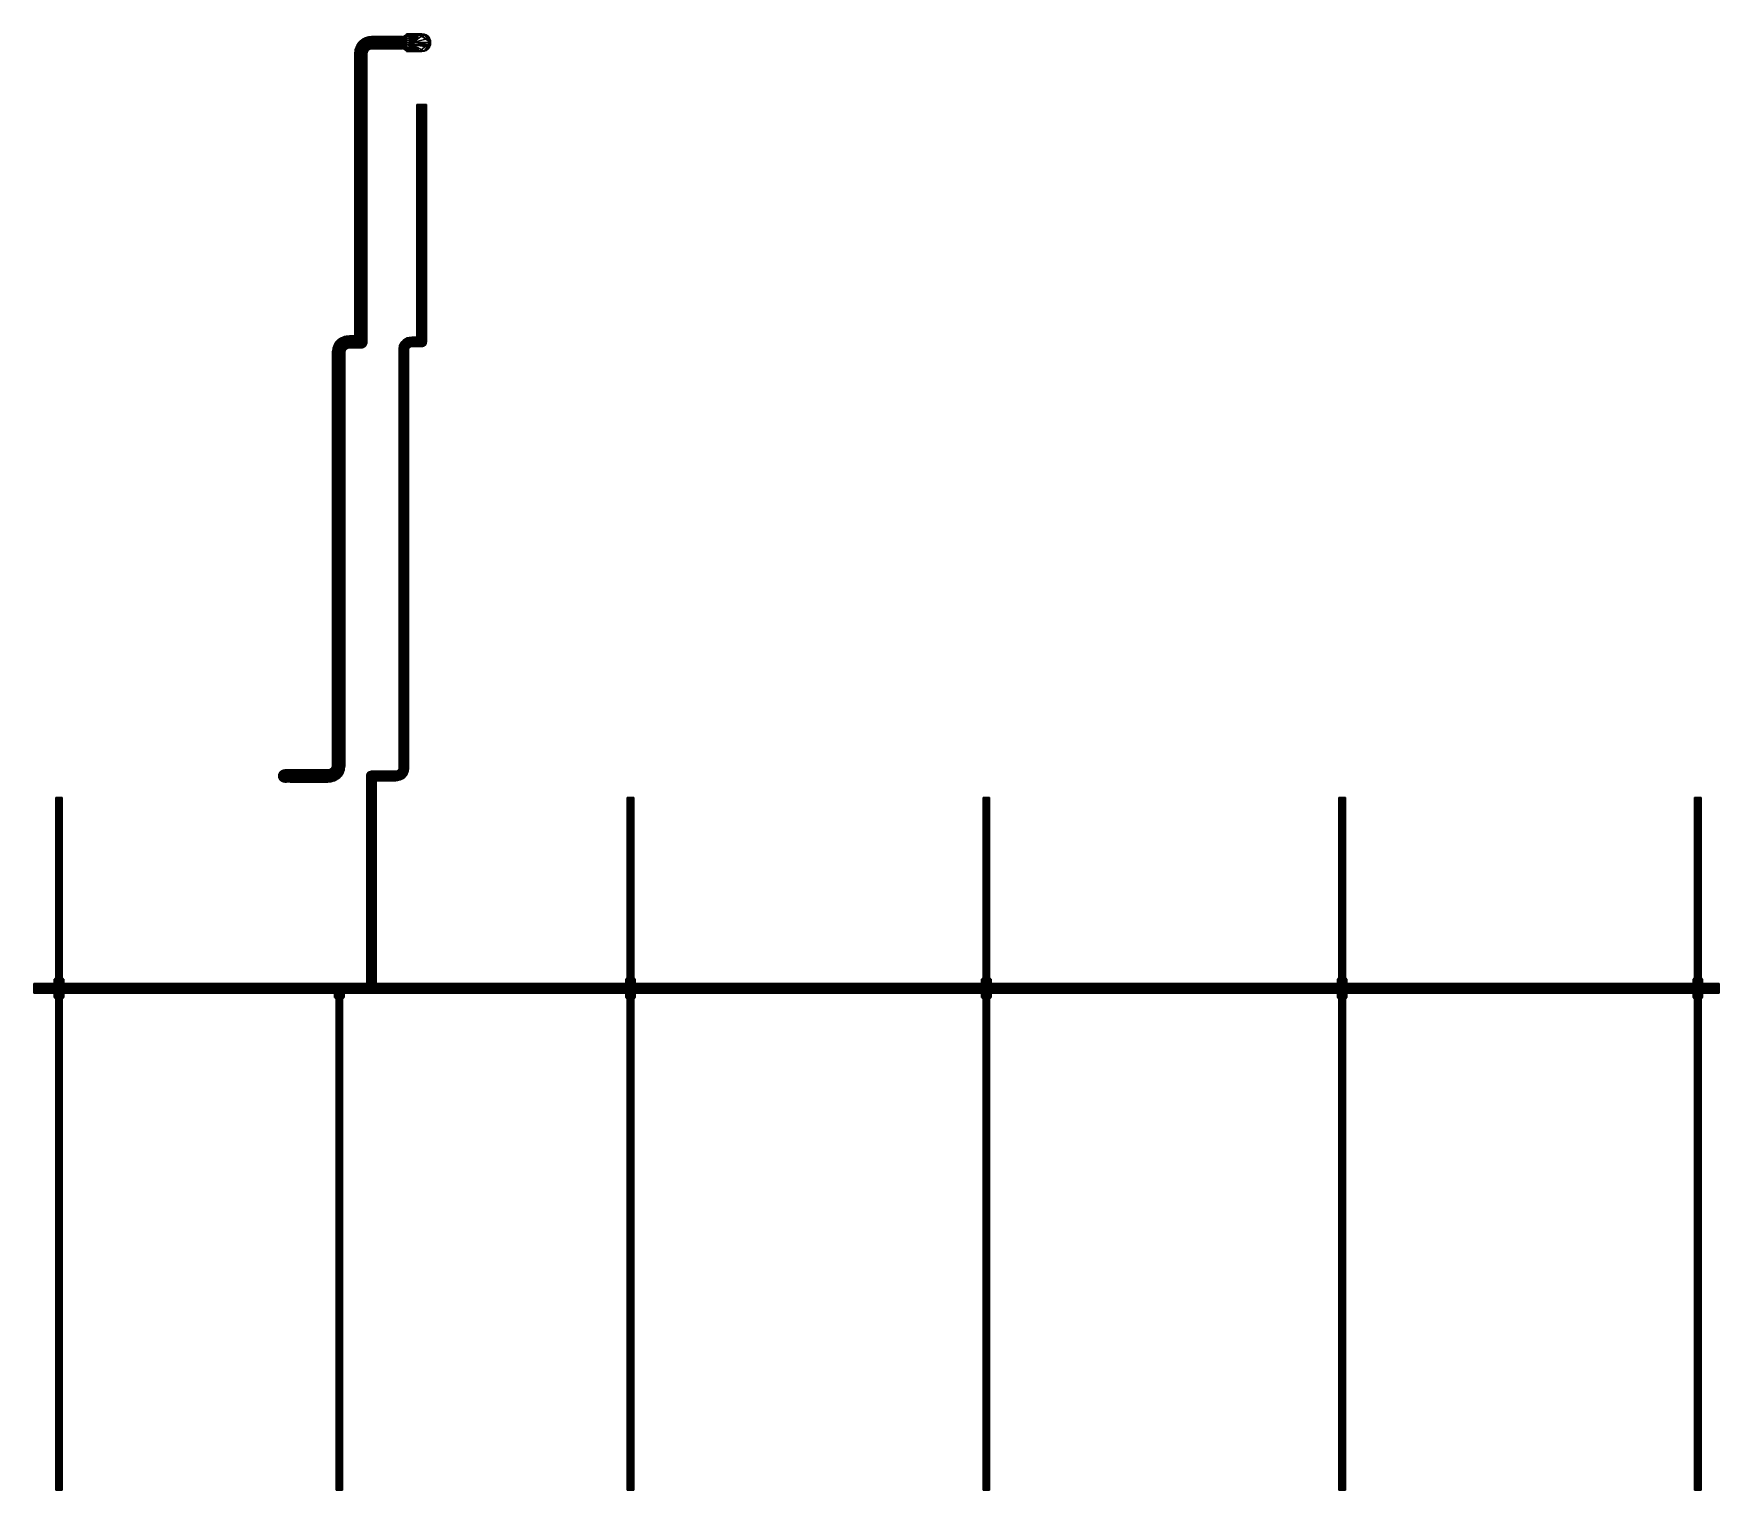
# Model space of a CAD drawing. Header units: inches. Extents: x -3033 to -2408, y 63 to 603.
import ezdxf

# ---------------------------------------------------------------- set-up
doc = ezdxf.new("R2010")
doc.units = ezdxf.units.IN
doc.header["$MEASUREMENT"] = 0
doc.layers.add('P-PIPE', color=3, linetype='Continuous', lineweight=9)
doc.layers.add('P-PIPE-CNTR', color=3, linetype='Continuous', lineweight=9)

# ---------------------------------------------------------------- blocks, each defined once
blk = doc.blocks.new('Cross - Welded - Generic - Standard-1348532-07 - Penthouse Level')
at = {"layer": 'P-PIPE'}
mesh = blk.add_polyface(dxfattribs=at)
corners = [(-3.39, -1.75), (-3.39, -1.69, 0.45), (-3.39, -1.52, 0.87), (-3.39, -1.24, 1.24), (-3.39, -0.87, 1.52), (-3.39, -0.45, 1.69), (-3.39, 0, 1.75), (-3.39, 0.45, 1.69), (-3.39, 0.87, 1.52), (-3.39, 1.24, 1.24), (-3.39, 1.52, 0.87), (-3.39, 1.69, 0.45), (-3.39, 1.75), (-3.39, 1.69, -0.45), (-3.39, 1.52, -0.87), (-3.39, 1.24, -1.24), (-3.39, 0.87, -1.52), (-3.39, 0.45, -1.69), (-3.39, 0, -1.75), (-3.39, -0.45, -1.69), (-3.39, -0.87, -1.52), (-3.39, -1.24, -1.24), (-3.39, -1.52, -0.87), (-3.39, -1.69, -0.45)]
mesh.append_faces([[corners[k] for k in face] for face in [(10, 5, 8, 9), (13, 1, 12)]], dxfattribs={"vtx0": -1, "vtx1": -1})
mesh.append_faces([[corners[k] for k in face] for face in [(16, 19, 22)]], dxfattribs={"vtx0": -1, "vtx1": -1, "vtx2": -1})
mesh.append_faces([[corners[k] for k in face] for face in [(13, 16, 0, 1)]], dxfattribs={"vtx0": -1, "vtx1": -1, "vtx3": -1})
mesh.append_faces([[corners[k] for k in face] for face in [(6, 7, 8, 5)]], dxfattribs={"vtx2": -1})
mesh.append_faces([[corners[k] for k in face] for face in [(22, 23, 0, 16), (10, 11, 12, 5), (1, 2, 3, 12), (3, 4, 5, 12)]], dxfattribs={"vtx2": -1, "vtx3": -1})
mesh.append_faces([[corners[k] for k in face] for face in [(16, 17, 18, 19), (13, 14, 15, 16), (19, 20, 21, 22)]], dxfattribs={"vtx3": -1})
mesh = blk.add_polyface(dxfattribs=at)
corners = [(-3.39, 1.75), (-3.39, 1.69, 0.45), (-3.39, 1.52, 0.87), (-3.39, 1.24, 1.24), (-3.39, 0.87, 1.52), (-3.39, 0.45, 1.69), (-3.39, 0, 1.75), (-3.39, -0.45, 1.69), (-3.39, -0.87, 1.52), (-3.39, -1.24, 1.24), (-3.39, -1.52, 0.87), (-3.39, -1.69, 0.45), (-3.39, -1.75), (-1.75, -1.75), (-1.71, -1.71, 0.37), (-1.6, -1.6, 0.7), (-1.44, -1.44, 1), (-1.24, -1.24, 1.24), (-1.01, -1.01, 1.43), (-0.77, -0.77, 1.57), (-0.52, -0.52, 1.67), (-0.26, -0.26, 1.73), (0, 0, 1.75), (-0.26, 0.26, 1.73), (-0.52, 0.52, 1.67), (-0.77, 0.77, 1.57), (-1.01, 1.01, 1.43), (-1.24, 1.24, 1.24), (-1.44, 1.44, 1), (-1.6, 1.6, 0.7), (-1.71, 1.71, 0.37), (-1.75, 1.75), (3.39, -1.75), (3.39, -1.69, 0.45), (3.39, -1.52, 0.87), (3.39, -1.24, 1.24), (3.39, -0.87, 1.52), (3.39, -0.45, 1.69), (3.39, 0, 1.75), (3.39, 0.45, 1.69), (3.39, 0.87, 1.52), (3.39, 1.24, 1.24), (3.39, 1.52, 0.87), (3.39, 1.69, 0.45), (3.39, 1.75), (1.75, 1.75), (1.71, 1.71, 0.37), (1.6, 1.6, 0.7), (1.44, 1.44, 1), (1.24, 1.24, 1.24), (1.01, 1.01, 1.43), (0.77, 0.77, 1.57), (0.52, 0.52, 1.67), (0.26, 0.26, 1.73), (0, 0, 1.75), (0.26, -0.26, 1.73), (0.52, -0.52, 1.67), (0.77, -0.77, 1.57), (1.01, -1.01, 1.43), (1.24, -1.24, 1.24), (1.44, -1.44, 1), (1.6, -1.6, 0.7), (1.71, -1.71, 0.37), (1.75, -1.75)]
mesh.append_faces([[corners[k] for k in face] for face in [(16, 10, 15), (20, 7, 19), (12, 14, 11), (4, 26, 3), (23, 6, 22), (62, 33, 61), (60, 35, 59), (56, 37, 55), (58, 36, 57), (40, 51, 39), (39, 53, 38), (43, 47, 42), (50, 41, 49)]], dxfattribs={"vtx0": -1, "vtx1": -1})
mesh.append_faces([[corners[k] for k in face] for face in [(16, 9, 10), (18, 8, 9), (21, 6, 7), (23, 5, 6), (60, 34, 35), (61, 33, 34), (57, 36, 37), (38, 54, 55), (55, 37, 38), (50, 40, 41), (46, 43, 44), (38, 53, 54)]], dxfattribs={"vtx0": -1, "vtx2": -1})
mesh.append_faces([[corners[k] for k in face] for face in [(13, 14, 12)]], dxfattribs={"vtx1": -1})
mesh.append_faces([[corners[k] for k in face] for face in [(16, 17, 9), (14, 15, 11), (20, 21, 7), (18, 19, 8), (17, 18, 9), (10, 11, 15), (7, 8, 19), (21, 22, 6), (24, 25, 5), (23, 24, 5), (26, 27, 3), (28, 29, 2), (27, 28, 3), (25, 26, 4), (2, 3, 28), (4, 5, 25), (0, 1, 30), (1, 2, 29), (29, 30, 1), (32, 33, 62), (35, 36, 58), (60, 61, 34), (58, 59, 35), (56, 57, 37), (41, 42, 48), (50, 51, 40), (52, 53, 39), (51, 52, 39), (46, 47, 43), (48, 49, 41), (47, 48, 42)]], dxfattribs={"vtx1": -1, "vtx2": -1})
mesh.append_faces([[corners[k] for k in face] for face in [(30, 31, 0), (62, 63, 32), (44, 45, 46)]], dxfattribs={"vtx2": -1})
mesh = blk.add_polyface(dxfattribs=at)
corners = [(-3.39, -1.75), (-3.39, -1.69, -0.45), (-3.39, -1.52, -0.87), (-3.39, -1.24, -1.24), (-3.39, -0.87, -1.52), (-3.39, -0.45, -1.69), (-3.39, 0, -1.75), (-3.39, 0.45, -1.69), (-3.39, 0.87, -1.52), (-3.39, 1.24, -1.24), (-3.39, 1.52, -0.87), (-3.39, 1.69, -0.45), (-3.39, 1.75), (-1.75, 1.75), (-1.71, 1.71, -0.37), (-1.6, 1.6, -0.7), (-1.44, 1.44, -1), (-1.24, 1.24, -1.24), (-1.01, 1.01, -1.43), (-0.77, 0.77, -1.57), (-0.52, 0.52, -1.67), (-0.26, 0.26, -1.73), (0, 0, -1.75), (-0.29, -0.29, -1.73), (-0.58, -0.58, -1.65), (-0.86, -0.86, -1.52), (-1.13, -1.13, -1.34), (-1.37, -1.37, -1.09), (-1.57, -1.57, -0.78), (-1.7, -1.7, -0.41), (-1.75, -1.75), (3.39, 1.75), (3.39, 1.69, -0.45), (3.39, 1.52, -0.87), (3.39, 1.24, -1.24), (3.39, 0.87, -1.52), (3.39, 0.45, -1.69), (3.39, 0, -1.75), (3.39, -0.45, -1.69), (3.39, -0.87, -1.52), (3.39, -1.24, -1.24), (3.39, -1.52, -0.87), (3.39, -1.69, -0.45), (3.39, -1.75), (1.75, -1.75), (1.71, -1.71, -0.37), (1.6, -1.6, -0.7), (1.44, -1.44, -1), (1.24, -1.24, -1.24), (1.01, -1.01, -1.43), (0.77, -0.77, -1.57), (0.52, -0.52, -1.67), (0.26, -0.26, -1.73), (0, 0, -1.75), (0.26, 0.26, -1.73), (0.52, 0.52, -1.67), (0.77, 0.77, -1.57), (1.01, 1.01, -1.43), (1.24, 1.24, -1.24), (1.44, 1.44, -1), (1.6, 1.6, -0.7), (1.71, 1.71, -0.37), (1.75, 1.75)]
mesh.append_faces([[corners[k] for k in face] for face in [(0, 29, 30)]], dxfattribs={"vtx0": -1})
mesh.append_faces([[corners[k] for k in face] for face in [(20, 7, 19), (15, 11, 14), (11, 15, 10), (10, 16, 9), (5, 24, 4), (1, 29, 0), (22, 6, 21), (61, 32, 60), (59, 34, 58), (55, 36, 54), (57, 35, 56), (39, 50, 38), (38, 52, 37), (42, 46, 41), (49, 40, 48)]], dxfattribs={"vtx0": -1, "vtx1": -1})
mesh.append_faces([[corners[k] for k in face] for face in [(19, 7, 8), (21, 6, 7), (28, 1, 2), (57, 34, 35), (60, 32, 33), (56, 35, 36), (37, 53, 54), (54, 36, 37), (49, 39, 40), (45, 42, 43), (37, 52, 53)]], dxfattribs={"vtx0": -1, "vtx2": -1})
mesh.append_faces([[corners[k] for k in face] for face in [(13, 14, 12)]], dxfattribs={"vtx1": -1})
mesh.append_faces([[corners[k] for k in face] for face in [(16, 17, 9), (15, 16, 10), (20, 21, 7), (18, 19, 8), (17, 18, 9), (11, 12, 14), (8, 9, 18), (22, 23, 6), (24, 25, 4), (23, 24, 5), (26, 27, 3), (28, 29, 1), (27, 28, 2), (25, 26, 4), (3, 4, 26), (5, 6, 23), (2, 3, 27), (31, 32, 61), (33, 34, 59), (59, 60, 33), (57, 58, 34), (55, 56, 36), (40, 41, 47), (49, 50, 39), (51, 52, 38), (50, 51, 38), (45, 46, 42), (47, 48, 40), (46, 47, 41)]], dxfattribs={"vtx1": -1, "vtx2": -1})
mesh.append_faces([[corners[k] for k in face] for face in [(61, 62, 31), (43, 44, 45)]], dxfattribs={"vtx2": -1})
mesh = blk.add_polyface(dxfattribs=at)
corners = [(1.75, 3.39), (1.69, 3.39, -0.45), (1.52, 3.39, -0.87), (1.24, 3.39, -1.24), (0.87, 3.39, -1.52), (0.45, 3.39, -1.69), (0, 3.39, -1.75), (-0.45, 3.39, -1.69), (-0.87, 3.39, -1.52), (-1.24, 3.39, -1.24), (-1.52, 3.39, -0.87), (-1.69, 3.39, -0.45), (-1.75, 3.39), (-1.69, 3.39, 0.45), (-1.52, 3.39, 0.87), (-1.24, 3.39, 1.24), (-0.87, 3.39, 1.52), (-0.45, 3.39, 1.69), (0, 3.39, 1.75), (0.45, 3.39, 1.69), (0.87, 3.39, 1.52), (1.24, 3.39, 1.24), (1.52, 3.39, 0.87), (1.69, 3.39, 0.45)]
mesh.append_faces([[corners[k] for k in face] for face in [(22, 20, 21)]], dxfattribs={"vtx0": -1})
mesh.append_faces([[corners[k] for k in face] for face in [(16, 19, 14, 15)]], dxfattribs={"vtx0": -1, "vtx1": -1})
mesh.append_faces([[corners[k] for k in face] for face in [(23, 14, 19)]], dxfattribs={"vtx0": -1, "vtx1": -1, "vtx2": -1})
mesh.append_faces([[corners[k] for k in face] for face in [(8, 23, 2, 5)]], dxfattribs={"vtx0": -1, "vtx1": -1, "vtx2": -1, "vtx3": -1})
mesh.append_faces([[corners[k] for k in face] for face in [(8, 9, 14, 23)]], dxfattribs={"vtx1": -1, "vtx2": -1, "vtx3": -1})
mesh.append_faces([[corners[k] for k in face] for face in [(22, 23, 19, 20)]], dxfattribs={"vtx1": -1, "vtx3": -1})
mesh.append_faces([[corners[k] for k in face] for face in [(6, 7, 8, 5), (0, 1, 2, 23)]], dxfattribs={"vtx2": -1})
mesh.append_faces([[corners[k] for k in face] for face in [(12, 13, 14, 9)]], dxfattribs={"vtx2": -1, "vtx3": -1})
mesh.append_faces([[corners[k] for k in face] for face in [(9, 10, 11, 12), (2, 3, 4, 5), (16, 17, 18, 19)]], dxfattribs={"vtx3": -1})
mesh = blk.add_polyface(dxfattribs=at)
corners = [(1.75, 3.39), (1.69, 3.39, 0.45), (1.52, 3.39, 0.87), (1.24, 3.39, 1.24), (0.87, 3.39, 1.52), (0.45, 3.39, 1.69), (0, 3.39, 1.75), (-0.45, 3.39, 1.69), (-0.87, 3.39, 1.52), (-1.24, 3.39, 1.24), (-1.52, 3.39, 0.87), (-1.69, 3.39, 0.45), (-1.75, 3.39), (-1.75, 1.75), (-1.71, 1.71, 0.37), (-1.6, 1.6, 0.7), (-1.44, 1.44, 1), (-1.24, 1.24, 1.24), (-1.01, 1.01, 1.43), (-0.77, 0.77, 1.57), (-0.52, 0.52, 1.67), (-0.26, 0.26, 1.73), (0, 0, 1.75), (0.26, 0.26, 1.73), (0.52, 0.52, 1.67), (0.77, 0.77, 1.57), (1.01, 1.01, 1.43), (1.24, 1.24, 1.24), (1.44, 1.44, 1), (1.6, 1.6, 0.7), (1.71, 1.71, 0.37), (1.75, 1.75)]
mesh.append_faces([[corners[k] for k in face] for face in [(30, 1, 29), (28, 3, 27), (24, 5, 23), (26, 4, 25), (8, 19, 7), (7, 21, 6), (11, 15, 10), (18, 9, 17)]], dxfattribs={"vtx0": -1, "vtx1": -1})
mesh.append_faces([[corners[k] for k in face] for face in [(28, 2, 3), (29, 1, 2), (25, 4, 5), (6, 22, 23), (23, 5, 6), (18, 8, 9), (14, 11, 12), (6, 21, 22)]], dxfattribs={"vtx0": -1, "vtx2": -1})
mesh.append_faces([[corners[k] for k in face] for face in [(0, 1, 30), (3, 4, 26), (28, 29, 2), (26, 27, 3), (24, 25, 5), (9, 10, 16), (18, 19, 8), (20, 21, 7), (19, 20, 7), (14, 15, 11), (16, 17, 9), (15, 16, 10)]], dxfattribs={"vtx1": -1, "vtx2": -1})
mesh.append_faces([[corners[k] for k in face] for face in [(30, 31, 0), (12, 13, 14)]], dxfattribs={"vtx2": -1})
mesh = blk.add_polyface(dxfattribs=at)
corners = [(-1.75, 3.39), (-1.69, 3.39, -0.45), (-1.52, 3.39, -0.87), (-1.24, 3.39, -1.24), (-0.87, 3.39, -1.52), (-0.45, 3.39, -1.69), (0, 3.39, -1.75), (0.45, 3.39, -1.69), (0.87, 3.39, -1.52), (1.24, 3.39, -1.24), (1.52, 3.39, -0.87), (1.69, 3.39, -0.45), (1.75, 3.39), (1.75, 1.75), (1.71, 1.71, -0.37), (1.6, 1.6, -0.7), (1.44, 1.44, -1), (1.24, 1.24, -1.24), (1.01, 1.01, -1.43), (0.77, 0.77, -1.57), (0.52, 0.52, -1.67), (0.26, 0.26, -1.73), (0, 0, -1.75), (-0.26, 0.26, -1.73), (-0.52, 0.52, -1.67), (-0.77, 0.77, -1.57), (-1.01, 1.01, -1.43), (-1.24, 1.24, -1.24), (-1.44, 1.44, -1), (-1.6, 1.6, -0.7), (-1.71, 1.71, -0.37), (-1.75, 1.75)]
mesh.append_faces([[corners[k] for k in face] for face in [(30, 1, 29), (3, 28, 2), (28, 3, 27), (24, 5, 23), (26, 4, 25), (8, 19, 7), (7, 21, 6), (11, 15, 10), (18, 9, 17)]], dxfattribs={"vtx0": -1, "vtx1": -1})
mesh.append_faces([[corners[k] for k in face] for face in [(29, 1, 2), (25, 4, 5), (6, 22, 23), (23, 5, 6), (18, 8, 9), (14, 11, 12), (6, 21, 22)]], dxfattribs={"vtx0": -1, "vtx2": -1})
mesh.append_faces([[corners[k] for k in face] for face in [(0, 1, 30), (3, 4, 26), (28, 29, 2), (26, 27, 3), (24, 25, 5), (9, 10, 16), (18, 19, 8), (20, 21, 7), (19, 20, 7), (14, 15, 11), (16, 17, 9), (15, 16, 10)]], dxfattribs={"vtx1": -1, "vtx2": -1})
mesh.append_faces([[corners[k] for k in face] for face in [(30, 31, 0), (12, 13, 14)]], dxfattribs={"vtx2": -1})
mesh = blk.add_polyface(dxfattribs=at)
corners = [(3.39, -1.75), (3.39, -1.69, -0.45), (3.39, -1.52, -0.87), (3.39, -1.24, -1.24), (3.39, -0.87, -1.52), (3.39, -0.45, -1.69), (3.39, 0, -1.75), (3.39, 0.45, -1.69), (3.39, 0.87, -1.52), (3.39, 1.24, -1.24), (3.39, 1.52, -0.87), (3.39, 1.69, -0.45), (3.39, 1.75), (3.39, 1.69, 0.45), (3.39, 1.52, 0.87), (3.39, 1.24, 1.24), (3.39, 0.87, 1.52), (3.39, 0.45, 1.69), (3.39, 0, 1.75), (3.39, -0.45, 1.69), (3.39, -0.87, 1.52), (3.39, -1.24, 1.24), (3.39, -1.52, 0.87), (3.39, -1.69, 0.45)]
mesh.append_faces([[corners[k] for k in face] for face in [(21, 19, 20)]], dxfattribs={"vtx0": -1})
mesh.append_faces([[corners[k] for k in face] for face in [(16, 19, 14, 15)]], dxfattribs={"vtx0": -1, "vtx1": -1})
mesh.append_faces([[corners[k] for k in face] for face in [(8, 21, 2, 5), (21, 8, 14, 19)]], dxfattribs={"vtx0": -1, "vtx1": -1, "vtx2": -1, "vtx3": -1})
mesh.append_faces([[corners[k] for k in face] for face in [(8, 11, 12, 14)]], dxfattribs={"vtx0": -1, "vtx2": -1, "vtx3": -1})
mesh.append_faces([[corners[k] for k in face] for face in [(6, 7, 8, 5), (9, 10, 11, 8), (3, 4, 5, 2), (12, 13, 14)]], dxfattribs={"vtx2": -1})
mesh.append_faces([[corners[k] for k in face] for face in [(0, 1, 2, 21)]], dxfattribs={"vtx2": -1, "vtx3": -1})
mesh.append_faces([[corners[k] for k in face] for face in [(16, 17, 18, 19), (21, 22, 23, 0)]], dxfattribs={"vtx3": -1})
mesh = blk.add_polyface(dxfattribs=at)
corners = [(-1.75, -3.39), (-1.69, -3.39, 0.45), (-1.52, -3.39, 0.87), (-1.24, -3.39, 1.24), (-0.87, -3.39, 1.52), (-0.45, -3.39, 1.69), (0, -3.39, 1.75), (0.45, -3.39, 1.69), (0.87, -3.39, 1.52), (1.24, -3.39, 1.24), (1.52, -3.39, 0.87), (1.69, -3.39, 0.45), (1.75, -3.39), (1.75, -1.75), (1.71, -1.71, 0.37), (1.6, -1.6, 0.7), (1.44, -1.44, 1), (1.24, -1.24, 1.24), (1.01, -1.01, 1.43), (0.77, -0.77, 1.57), (0.52, -0.52, 1.67), (0.26, -0.26, 1.73), (0, 0, 1.75), (-0.26, -0.26, 1.73), (-0.52, -0.52, 1.67), (-0.77, -0.77, 1.57), (-1.01, -1.01, 1.43), (-1.24, -1.24, 1.24), (-1.44, -1.44, 1), (-1.6, -1.6, 0.7), (-1.71, -1.71, 0.37), (-1.75, -1.75)]
mesh.append_faces([[corners[k] for k in face] for face in [(30, 1, 29), (28, 3, 27), (24, 5, 23), (26, 4, 25), (8, 19, 7), (7, 21, 6), (11, 15, 10), (18, 9, 17)]], dxfattribs={"vtx0": -1, "vtx1": -1})
mesh.append_faces([[corners[k] for k in face] for face in [(28, 2, 3), (29, 1, 2), (25, 4, 5), (6, 22, 23), (23, 5, 6), (18, 8, 9), (14, 11, 12), (6, 21, 22)]], dxfattribs={"vtx0": -1, "vtx2": -1})
mesh.append_faces([[corners[k] for k in face] for face in [(0, 1, 30), (3, 4, 26), (28, 29, 2), (26, 27, 3), (24, 25, 5), (9, 10, 16), (18, 19, 8), (20, 21, 7), (19, 20, 7), (14, 15, 11), (16, 17, 9), (15, 16, 10)]], dxfattribs={"vtx1": -1, "vtx2": -1})
mesh.append_faces([[corners[k] for k in face] for face in [(30, 31, 0), (12, 13, 14)]], dxfattribs={"vtx2": -1})
mesh = blk.add_polyface(dxfattribs=at)
corners = [(1.75, -3.39), (1.69, -3.39, -0.45), (1.52, -3.39, -0.87), (1.24, -3.39, -1.24), (0.87, -3.39, -1.52), (0.45, -3.39, -1.69), (0, -3.39, -1.75), (-0.45, -3.39, -1.69), (-0.87, -3.39, -1.52), (-1.24, -3.39, -1.24), (-1.52, -3.39, -0.87), (-1.69, -3.39, -0.45), (-1.75, -3.39), (-1.75, -1.75), (-1.7, -1.7, -0.41), (-1.57, -1.57, -0.78), (-1.37, -1.37, -1.09), (-1.13, -1.13, -1.34), (-0.86, -0.86, -1.52), (-0.58, -0.58, -1.65), (-0.29, -0.29, -1.73), (0, 0, -1.75), (0.26, -0.26, -1.73), (0.52, -0.52, -1.67), (0.77, -0.77, -1.57), (1.01, -1.01, -1.43), (1.24, -1.24, -1.24), (1.44, -1.44, -1), (1.6, -1.6, -0.7), (1.71, -1.71, -0.37), (1.75, -1.75)]
mesh.append_faces([[corners[k] for k in face] for face in [(1, 29, 0), (3, 27, 2), (28, 2, 27), (24, 5, 23), (26, 3, 25), (8, 19, 7), (7, 20, 6), (11, 15, 10), (18, 8, 17)]], dxfattribs={"vtx0": -1, "vtx1": -1})
mesh.append_faces([[corners[k] for k in face] for face in [(28, 1, 2), (24, 4, 5), (17, 8, 9), (14, 11, 12), (6, 21, 22)]], dxfattribs={"vtx0": -1, "vtx2": -1})
mesh.append_faces([[corners[k] for k in face] for face in [(30, 0, 29)]], dxfattribs={"vtx1": -1})
mesh.append_faces([[corners[k] for k in face] for face in [(3, 4, 25), (28, 29, 1), (26, 27, 3), (24, 25, 4), (22, 23, 5), (5, 6, 22), (9, 10, 16), (18, 19, 8), (20, 21, 6), (19, 20, 7), (14, 15, 11), (16, 17, 9), (15, 16, 10)]], dxfattribs={"vtx1": -1, "vtx2": -1})
mesh.append_faces([[corners[k] for k in face] for face in [(12, 13, 14)]], dxfattribs={"vtx2": -1})
mesh = blk.add_polyface(dxfattribs=at)
corners = [(-1.75, -3.39), (-1.69, -3.39, -0.45), (-1.52, -3.39, -0.87), (-1.24, -3.39, -1.24), (-0.87, -3.39, -1.52), (-0.45, -3.39, -1.69), (0, -3.39, -1.75), (0.45, -3.39, -1.69), (0.87, -3.39, -1.52), (1.24, -3.39, -1.24), (1.52, -3.39, -0.87), (1.69, -3.39, -0.45), (1.75, -3.39), (1.69, -3.39, 0.45), (1.52, -3.39, 0.87), (1.24, -3.39, 1.24), (0.87, -3.39, 1.52), (0.45, -3.39, 1.69), (0, -3.39, 1.75), (-0.45, -3.39, 1.69), (-0.87, -3.39, 1.52), (-1.24, -3.39, 1.24), (-1.52, -3.39, 0.87), (-1.69, -3.39, 0.45)]
mesh.append_faces([[corners[k] for k in face] for face in [(5, 3, 4), (21, 19, 20)]], dxfattribs={"vtx0": -1})
mesh.append_faces([[corners[k] for k in face] for face in [(5, 8, 11, 3), (21, 11, 14, 19)]], dxfattribs={"vtx0": -1, "vtx1": -1, "vtx2": -1, "vtx3": -1})
mesh.append_faces([[corners[k] for k in face] for face in [(21, 2, 3, 11)]], dxfattribs={"vtx0": -1, "vtx2": -1, "vtx3": -1})
mesh.append_faces([[corners[k] for k in face] for face in [(14, 17, 18, 19)]], dxfattribs={"vtx0": -1, "vtx3": -1})
mesh.append_faces([[corners[k] for k in face] for face in [(10, 11, 8, 9), (16, 17, 14, 15)]], dxfattribs={"vtx1": -1})
mesh.append_faces([[corners[k] for k in face] for face in [(6, 7, 8, 5), (12, 13, 14, 11)]], dxfattribs={"vtx2": -1})
mesh.append_faces([[corners[k] for k in face] for face in [(0, 1, 2, 21)]], dxfattribs={"vtx2": -1, "vtx3": -1})
mesh.append_faces([[corners[k] for k in face] for face in [(21, 22, 23, 0)]], dxfattribs={"vtx3": -1})
blk = doc.blocks.new('Tee - Welded - Generic - Standard-1078909-07 - Penthouse Level')
at = {"layer": 'P-PIPE'}
mesh = blk.add_polyface(dxfattribs=at)
corners = [(-3.39, -1.75), (-3.39, -1.69, 0.45), (-3.39, -1.52, 0.87), (-3.39, -1.24, 1.24), (-3.39, -0.87, 1.52), (-3.39, -0.45, 1.69), (-3.39, 0, 1.75), (-3.39, 0.45, 1.69), (-3.39, 0.87, 1.52), (-3.39, 1.24, 1.24), (-3.39, 1.52, 0.87), (-3.39, 1.69, 0.45), (-3.39, 1.75), (-3.39, 1.69, -0.45), (-3.39, 1.52, -0.87), (-3.39, 1.24, -1.24), (-3.39, 0.87, -1.52), (-3.39, 0.45, -1.69), (-3.39, 0, -1.75), (-3.39, -0.45, -1.69), (-3.39, -0.87, -1.52), (-3.39, -1.24, -1.24), (-3.39, -1.52, -0.87), (-3.39, -1.69, -0.45)]
mesh.append_faces([[corners[k] for k in face] for face in [(10, 5, 8, 9), (13, 1, 12)]], dxfattribs={"vtx0": -1, "vtx1": -1})
mesh.append_faces([[corners[k] for k in face] for face in [(16, 19, 22)]], dxfattribs={"vtx0": -1, "vtx1": -1, "vtx2": -1})
mesh.append_faces([[corners[k] for k in face] for face in [(13, 16, 0, 1)]], dxfattribs={"vtx0": -1, "vtx1": -1, "vtx3": -1})
mesh.append_faces([[corners[k] for k in face] for face in [(6, 7, 8, 5)]], dxfattribs={"vtx2": -1})
mesh.append_faces([[corners[k] for k in face] for face in [(22, 23, 0, 16), (10, 11, 12, 5), (1, 2, 3, 12), (3, 4, 5, 12)]], dxfattribs={"vtx2": -1, "vtx3": -1})
mesh.append_faces([[corners[k] for k in face] for face in [(16, 17, 18, 19), (13, 14, 15, 16), (19, 20, 21, 22)]], dxfattribs={"vtx3": -1})
mesh = blk.add_polyface(dxfattribs=at)
corners = [(-3.39, 1.75), (-3.39, 1.69, 0.45), (-3.39, 1.52, 0.87), (-3.39, 1.24, 1.24), (-3.39, 0.87, 1.52), (-3.39, 0.45, 1.69), (-3.39, 0, 1.75), (-3.39, -0.45, 1.69), (-3.39, -0.87, 1.52), (-3.39, -1.24, 1.24), (-3.39, -1.52, 0.87), (-3.39, -1.69, 0.45), (-3.39, -1.75), (-1.75, -1.75), (-1.7, -1.7, 0.41), (-1.57, -1.57, 0.78), (-1.37, -1.37, 1.09), (-1.13, -1.13, 1.34), (-0.86, -0.86, 1.52), (-0.58, -0.58, 1.65), (-0.29, -0.29, 1.73), (0, 0, 1.75), (0.29, -0.29, 1.73), (0.58, -0.58, 1.65), (0.86, -0.86, 1.52), (1.13, -1.13, 1.34), (1.37, -1.37, 1.09), (1.57, -1.57, 0.78), (1.7, -1.7, 0.41), (1.75, -1.75), (3.39, -1.75), (3.39, -1.69, 0.45), (3.39, -1.52, 0.87), (3.39, -1.24, 1.24), (3.39, -0.87, 1.52), (3.39, -0.45, 1.69), (3.39, 0, 1.75), (3.39, 0.45, 1.69), (3.39, 0.87, 1.52), (3.39, 1.24, 1.24), (3.39, 1.52, 0.87), (3.39, 1.69, 0.45), (3.39, 1.75), (-3.39, -1.06, 1.38), (-3.39, -1.38, 1.06), (-3.39, -1.6, 0.66), (3.39, -1.6, 0.66), (3.39, -1.38, 1.06), (3.39, -1.06, 1.38), (1.63, -1.63, 0.6), (-1.63, -1.63, 0.6)]
mesh.append_faces([[corners[k] for k in face] for face in [(14, 12, 13)]], dxfattribs={"vtx0": -1})
mesh.append_faces([[corners[k] for k in face] for face in [(34, 24, 48), (33, 26, 47), (26, 33, 25), (11, 50, 45), (15, 45, 50), (12, 14, 11), (9, 17, 43), (16, 10, 15), (24, 34, 23), (22, 36, 21), (20, 7, 19), (7, 20, 6), (18, 43, 17)]], dxfattribs={"vtx0": -1, "vtx1": -1})
mesh.append_faces([[corners[k] for k in face] for face in [(32, 26, 27), (25, 33, 48), (11, 14, 50), (18, 8, 43), (16, 44, 10), (46, 27, 49), (48, 24, 25), (31, 49, 28), (16, 9, 44), (23, 34, 35), (15, 10, 45), (21, 5, 6), (26, 32, 47)]], dxfattribs={"vtx0": -1, "vtx2": -1})
mesh.append_faces([[corners[k] for k in face] for face in [(21, 36, 37, 5)]], dxfattribs={"vtx0": -1, "vtx2": -1, "vtx3": -1})
mesh.append_faces([[corners[k] for k in face] for face in [(30, 31, 28), (31, 46, 49), (46, 32, 27), (16, 17, 9), (18, 19, 8), (35, 36, 22), (22, 23, 35), (20, 21, 6), (7, 8, 19)]], dxfattribs={"vtx1": -1, "vtx2": -1})
mesh.append_faces([[corners[k] for k in face] for face in [(39, 40, 2, 3), (40, 41, 1, 2), (37, 38, 4, 5), (38, 39, 3, 4)]], dxfattribs={"vtx1": -1, "vtx3": -1})
mesh.append_faces([[corners[k] for k in face] for face in [(28, 29, 30)]], dxfattribs={"vtx2": -1})
mesh.append_faces([[corners[k] for k in face] for face in [(41, 42, 0, 1)]], dxfattribs={"vtx3": -1})
mesh = blk.add_polyface(dxfattribs=at)
corners = [(-3.39, -1.75), (-3.39, -1.69, -0.45), (-3.39, -1.52, -0.87), (-3.39, -1.24, -1.24), (-3.39, -0.87, -1.52), (-3.39, -0.45, -1.69), (-3.39, 0, -1.75), (-3.39, 0.45, -1.69), (-3.39, 0.87, -1.52), (-3.39, 1.24, -1.24), (-3.39, 1.52, -0.87), (-3.39, 1.69, -0.45), (-3.39, 1.75), (3.39, 1.75), (3.39, 1.69, -0.45), (3.39, 1.52, -0.87), (3.39, 1.24, -1.24), (3.39, 0.87, -1.52), (3.39, 0.45, -1.69), (3.39, 0, -1.75), (3.39, -0.45, -1.69), (3.39, -0.87, -1.52), (3.39, -1.24, -1.24), (3.39, -1.52, -0.87), (3.39, -1.69, -0.45), (3.39, -1.75), (1.75, -1.75), (1.7, -1.7, -0.41), (1.57, -1.57, -0.78), (1.37, -1.37, -1.09), (1.13, -1.13, -1.34), (0.86, -0.86, -1.52), (0.58, -0.58, -1.65), (0.29, -0.29, -1.73), (0, 0, -1.75), (-0.29, -0.29, -1.73), (-0.58, -0.58, -1.65), (-0.86, -0.86, -1.52), (-1.13, -1.13, -1.34), (-1.37, -1.37, -1.09), (-1.57, -1.57, -0.78), (-1.7, -1.7, -0.41), (-1.75, -1.75), (-3.39, -1.6, -0.66), (-3.39, -1.38, -1.06), (-3.39, -1.06, -1.38), (3.39, -1.06, -1.38), (3.39, -1.38, -1.06), (3.39, -1.6, -0.66), (-1.63, -1.63, -0.6), (1.63, -1.63, -0.6)]
mesh.append_faces([[corners[k] for k in face] for face in [(33, 20, 32), (6, 35, 5), (31, 46, 30), (28, 48, 50), (38, 45, 37), (24, 50, 48), (3, 39, 44), (37, 4, 36), (1, 41, 0), (40, 2, 39)]], dxfattribs={"vtx0": -1, "vtx1": -1})
mesh.append_faces([[corners[k] for k in face] for face in [(11, 14, 15, 10), (38, 3, 45), (19, 33, 34), (1, 49, 41), (39, 2, 44), (36, 4, 5), (43, 40, 49), (31, 21, 46), (21, 31, 32), (24, 27, 50), (27, 24, 25), (23, 28, 29), (3, 38, 39), (28, 23, 48), (40, 43, 2), (29, 22, 47)]], dxfattribs={"vtx0": -1, "vtx2": -1})
mesh.append_faces([[corners[k] for k in face] for face in [(34, 6, 7, 18)]], dxfattribs={"vtx0": -1, "vtx2": -1, "vtx3": -1})
mesh.append_faces([[corners[k] for k in face] for face in [(26, 27, 25)]], dxfattribs={"vtx1": -1})
mesh.append_faces([[corners[k] for k in face] for face in [(19, 20, 33), (18, 19, 34), (20, 21, 32), (35, 36, 5), (34, 35, 6), (46, 22, 30), (29, 30, 22), (47, 23, 29), (45, 4, 37), (1, 43, 49)]], dxfattribs={"vtx1": -1, "vtx2": -1})
mesh.append_faces([[corners[k] for k in face] for face in [(15, 16, 9, 10), (16, 17, 8, 9), (17, 18, 7, 8)]], dxfattribs={"vtx1": -1, "vtx3": -1})
mesh.append_faces([[corners[k] for k in face] for face in [(12, 13, 14, 11), (41, 42, 0)]], dxfattribs={"vtx2": -1})
mesh = blk.add_polyface(dxfattribs=at)
corners = [(3.39, -1.75), (3.39, -1.69, -0.45), (3.39, -1.52, -0.87), (3.39, -1.24, -1.24), (3.39, -0.87, -1.52), (3.39, -0.45, -1.69), (3.39, 0, -1.75), (3.39, 0.45, -1.69), (3.39, 0.87, -1.52), (3.39, 1.24, -1.24), (3.39, 1.52, -0.87), (3.39, 1.69, -0.45), (3.39, 1.75), (3.39, 1.69, 0.45), (3.39, 1.52, 0.87), (3.39, 1.24, 1.24), (3.39, 0.87, 1.52), (3.39, 0.45, 1.69), (3.39, 0, 1.75), (3.39, -0.45, 1.69), (3.39, -0.87, 1.52), (3.39, -1.24, 1.24), (3.39, -1.52, 0.87), (3.39, -1.69, 0.45)]
mesh.append_faces([[corners[k] for k in face] for face in [(21, 19, 20)]], dxfattribs={"vtx0": -1})
mesh.append_faces([[corners[k] for k in face] for face in [(16, 19, 14, 15)]], dxfattribs={"vtx0": -1, "vtx1": -1})
mesh.append_faces([[corners[k] for k in face] for face in [(8, 21, 2, 5), (21, 8, 14, 19)]], dxfattribs={"vtx0": -1, "vtx1": -1, "vtx2": -1, "vtx3": -1})
mesh.append_faces([[corners[k] for k in face] for face in [(8, 11, 12, 14)]], dxfattribs={"vtx0": -1, "vtx2": -1, "vtx3": -1})
mesh.append_faces([[corners[k] for k in face] for face in [(6, 7, 8, 5), (9, 10, 11, 8), (3, 4, 5, 2), (12, 13, 14)]], dxfattribs={"vtx2": -1})
mesh.append_faces([[corners[k] for k in face] for face in [(0, 1, 2, 21)]], dxfattribs={"vtx2": -1, "vtx3": -1})
mesh.append_faces([[corners[k] for k in face] for face in [(16, 17, 18, 19), (21, 22, 23, 0)]], dxfattribs={"vtx3": -1})
mesh = blk.add_polyface(dxfattribs=at)
corners = [(-1.75, -3.39), (-1.69, -3.39, 0.45), (-1.52, -3.39, 0.87), (-1.24, -3.39, 1.24), (-0.87, -3.39, 1.52), (-0.45, -3.39, 1.69), (0, -3.39, 1.75), (0.45, -3.39, 1.69), (0.87, -3.39, 1.52), (1.24, -3.39, 1.24), (1.52, -3.39, 0.87), (1.69, -3.39, 0.45), (1.75, -3.39), (1.75, -1.75), (1.7, -1.7, 0.41), (1.57, -1.57, 0.78), (1.37, -1.37, 1.09), (1.13, -1.13, 1.34), (0.86, -0.86, 1.52), (0.58, -0.58, 1.65), (0.29, -0.29, 1.73), (0, 0, 1.75), (-0.29, -0.29, 1.73), (-0.58, -0.58, 1.65), (-0.86, -0.86, 1.52), (-1.13, -1.13, 1.34), (-1.37, -1.37, 1.09), (-1.57, -1.57, 0.78), (-1.7, -1.7, 0.41), (-1.75, -1.75)]
mesh.append_faces([[corners[k] for k in face] for face in [(1, 28, 0), (27, 2, 26), (23, 5, 22), (25, 4, 24), (8, 19, 7), (17, 9, 16)]], dxfattribs={"vtx0": -1, "vtx1": -1})
mesh.append_faces([[corners[k] for k in face] for face in [(26, 2, 3), (27, 1, 2), (23, 4, 5), (6, 21, 22), (22, 5, 6), (20, 6, 7), (16, 9, 10), (17, 8, 9), (14, 11, 12), (6, 20, 21)]], dxfattribs={"vtx0": -1, "vtx2": -1})
mesh.append_faces([[corners[k] for k in face] for face in [(13, 14, 12)]], dxfattribs={"vtx1": -1})
mesh.append_faces([[corners[k] for k in face] for face in [(3, 4, 25), (27, 28, 1), (25, 26, 3), (23, 24, 4), (10, 11, 15), (17, 18, 8), (19, 20, 7), (18, 19, 8), (15, 16, 10), (14, 15, 11)]], dxfattribs={"vtx1": -1, "vtx2": -1})
mesh.append_faces([[corners[k] for k in face] for face in [(28, 29, 0)]], dxfattribs={"vtx2": -1})
mesh = blk.add_polyface(dxfattribs=at)
corners = [(1.75, -3.39), (1.69, -3.39, -0.45), (1.52, -3.39, -0.87), (1.24, -3.39, -1.24), (0.87, -3.39, -1.52), (0.45, -3.39, -1.69), (0, -3.39, -1.75), (-0.45, -3.39, -1.69), (-0.87, -3.39, -1.52), (-1.24, -3.39, -1.24), (-1.52, -3.39, -0.87), (-1.69, -3.39, -0.45), (-1.75, -3.39), (-1.75, -1.75), (-1.7, -1.7, -0.41), (-1.57, -1.57, -0.78), (-1.37, -1.37, -1.09), (-1.13, -1.13, -1.34), (-0.86, -0.86, -1.52), (-0.58, -0.58, -1.65), (-0.29, -0.29, -1.73), (0, 0, -1.75), (0.29, -0.29, -1.73), (0.58, -0.58, -1.65), (0.86, -0.86, -1.52), (1.13, -1.13, -1.34), (1.37, -1.37, -1.09), (1.57, -1.57, -0.78), (1.7, -1.7, -0.41), (1.75, -1.75)]
mesh.append_faces([[corners[k] for k in face] for face in [(1, 28, 0), (3, 26, 2), (27, 2, 26), (23, 5, 22), (25, 4, 24), (8, 19, 7), (17, 9, 16)]], dxfattribs={"vtx0": -1, "vtx1": -1})
mesh.append_faces([[corners[k] for k in face] for face in [(27, 1, 2), (23, 4, 5), (6, 21, 22), (22, 5, 6), (20, 6, 7), (16, 9, 10), (17, 8, 9), (14, 11, 12), (6, 20, 21)]], dxfattribs={"vtx0": -1, "vtx2": -1})
mesh.append_faces([[corners[k] for k in face] for face in [(29, 0, 28), (13, 14, 12)]], dxfattribs={"vtx1": -1})
mesh.append_faces([[corners[k] for k in face] for face in [(3, 4, 25), (27, 28, 1), (25, 26, 3), (23, 24, 4), (10, 11, 15), (17, 18, 8), (19, 20, 7), (18, 19, 8), (15, 16, 10), (14, 15, 11)]], dxfattribs={"vtx1": -1, "vtx2": -1})
mesh = blk.add_polyface(dxfattribs=at)
corners = [(-1.75, -3.39), (-1.69, -3.39, -0.45), (-1.52, -3.39, -0.87), (-1.24, -3.39, -1.24), (-0.87, -3.39, -1.52), (-0.45, -3.39, -1.69), (0, -3.39, -1.75), (0.45, -3.39, -1.69), (0.87, -3.39, -1.52), (1.24, -3.39, -1.24), (1.52, -3.39, -0.87), (1.69, -3.39, -0.45), (1.75, -3.39), (1.69, -3.39, 0.45), (1.52, -3.39, 0.87), (1.24, -3.39, 1.24), (0.87, -3.39, 1.52), (0.45, -3.39, 1.69), (0, -3.39, 1.75), (-0.45, -3.39, 1.69), (-0.87, -3.39, 1.52), (-1.24, -3.39, 1.24), (-1.52, -3.39, 0.87), (-1.69, -3.39, 0.45)]
mesh.append_faces([[corners[k] for k in face] for face in [(16, 18, 14, 15)]], dxfattribs={"vtx0": -1, "vtx1": -1})
mesh.append_faces([[corners[k] for k in face] for face in [(19, 8, 14, 18)]], dxfattribs={"vtx0": -1, "vtx1": -1, "vtx2": -1})
mesh.append_faces([[corners[k] for k in face] for face in [(8, 21, 2, 5)]], dxfattribs={"vtx0": -1, "vtx1": -1, "vtx2": -1, "vtx3": -1})
mesh.append_faces([[corners[k] for k in face] for face in [(8, 11, 12, 14)]], dxfattribs={"vtx0": -1, "vtx2": -1, "vtx3": -1})
mesh.append_faces([[corners[k] for k in face] for face in [(17, 18, 16)]], dxfattribs={"vtx1": -1})
mesh.append_faces([[corners[k] for k in face] for face in [(6, 7, 8, 5), (9, 10, 11, 8), (3, 4, 5, 2), (12, 13, 14)]], dxfattribs={"vtx2": -1})
mesh.append_faces([[corners[k] for k in face] for face in [(0, 1, 2, 21), (19, 20, 21, 8)]], dxfattribs={"vtx2": -1, "vtx3": -1})
mesh.append_faces([[corners[k] for k in face] for face in [(21, 22, 23, 0)]], dxfattribs={"vtx3": -1})
blk = doc.blocks.new('Transition - Generic - Plumbing-CW-1349033-07 - Penthouse Level')
at = {"layer": 'P-PIPE'}
mesh = blk.add_polyface(dxfattribs=at)
corners = [(0, -1.56), (0, -1.35, 0.78), (0, -0.78, 1.35), (0, 0, 1.56), (0, 0.78, 1.35), (0, 1.35, 0.78), (0, 1.56), (0, 1.35, -0.78), (0, 0.78, -1.35), (0, 0, -1.56), (0, -0.78, -1.35), (0, -1.35, -0.78)]
mesh.append_faces([[corners[k] for k in face] for face in [(0, 10, 11), (7, 5, 6)]], dxfattribs={"vtx0": -1})
mesh.append_faces([[corners[k] for k in face] for face in [(0, 5, 9, 10)]], dxfattribs={"vtx0": -1, "vtx1": -1, "vtx3": -1})
mesh.append_faces([[corners[k] for k in face] for face in [(5, 7, 8, 9)]], dxfattribs={"vtx0": -1, "vtx3": -1})
mesh.append_faces([[corners[k] for k in face] for face in [(4, 5, 0, 1)]], dxfattribs={"vtx1": -1, "vtx3": -1})
mesh.append_faces([[corners[k] for k in face] for face in [(2, 3, 4, 1)]], dxfattribs={"vtx2": -1})
mesh = blk.add_polyface(dxfattribs=at)
corners = [(0, -1.56), (0, -1.35, -0.78), (0, -0.78, -1.35), (0, 0, -1.56), (0, 0.78, -1.35), (0, 1.35, -0.78), (0, 1.56), (0.78, 1.06), (0.78, 0.86, -0.62), (0.78, 0.33, -1.01), (0.78, -0.33, -1.01), (0.78, -0.86, -0.62), (0.78, -1.06), (0, 1.49, -0.28), (0.78, 0.96, -0.31), (0, -1.49, -0.28), (0.78, -0.96, -0.31), (0.78, 0.59, -0.82), (0, 1.07, -1.07), (0, 0.39, -1.46), (0.78, -0.59, -0.82), (0, -1.07, -1.07), (0, -0.39, -1.46), (0.78, 0, -1.01)]
mesh.append_faces([[corners[k] for k in face] for face in [(7, 13, 6)]], dxfattribs={"vtx0": -1})
mesh.append_faces([[corners[k] for k in face] for face in [(10, 22, 23), (1, 16, 15), (5, 8, 18), (2, 20, 21), (19, 23, 3), (23, 19, 9)]], dxfattribs={"vtx0": -1, "vtx1": -1})
mesh.append_faces([[corners[k] for k in face] for face in [(5, 14, 8), (18, 8, 17), (13, 7, 14), (2, 10, 20), (15, 16, 12), (11, 1, 21), (10, 2, 22), (17, 4, 18), (23, 22, 3)]], dxfattribs={"vtx0": -1, "vtx2": -1})
mesh.append_faces([[corners[k] for k in face] for face in [(19, 4, 9), (5, 13, 14), (17, 9, 4), (20, 11, 21), (11, 16, 1)]], dxfattribs={"vtx1": -1, "vtx2": -1})
mesh.append_faces([[corners[k] for k in face] for face in [(12, 0, 15)]], dxfattribs={"vtx2": -1})
mesh = blk.add_polyface(dxfattribs=at)
corners = [(0, 1.56), (0, 1.35, 0.78), (0, 0.78, 1.35), (0, 0, 1.56), (0, -0.78, 1.35), (0, -1.35, 0.78), (0, -1.56), (0.78, -1.06), (0.78, -0.86, 0.62), (0.78, -0.33, 1.01), (0.78, 0.33, 1.01), (0.78, 0.86, 0.62), (0.78, 1.06), (0, -1.49, 0.28), (0.78, -0.96, 0.31), (0, 1.49, 0.28), (0.78, 0.96, 0.31), (0.78, -0.59, 0.82), (0, -1.07, 1.07), (0, -0.39, 1.46), (0.78, 0.59, 0.82), (0, 1.07, 1.07), (0, 0.39, 1.46), (0.78, 0, 1.01)]
mesh.append_faces([[corners[k] for k in face] for face in [(7, 13, 6)]], dxfattribs={"vtx0": -1})
mesh.append_faces([[corners[k] for k in face] for face in [(10, 22, 23), (1, 16, 15), (5, 8, 18), (2, 20, 21), (19, 23, 3), (23, 19, 9)]], dxfattribs={"vtx0": -1, "vtx1": -1})
mesh.append_faces([[corners[k] for k in face] for face in [(5, 14, 8), (18, 8, 17), (13, 7, 14), (2, 10, 20), (15, 16, 12), (11, 1, 21), (10, 2, 22), (17, 4, 18), (23, 22, 3)]], dxfattribs={"vtx0": -1, "vtx2": -1})
mesh.append_faces([[corners[k] for k in face] for face in [(19, 4, 9), (5, 13, 14), (17, 9, 4), (20, 11, 21), (11, 16, 1)]], dxfattribs={"vtx1": -1, "vtx2": -1})
mesh.append_faces([[corners[k] for k in face] for face in [(12, 0, 15)]], dxfattribs={"vtx2": -1})
mesh = blk.add_polyface(dxfattribs=at)
corners = [(0.78, -1.06), (0.78, -0.86, -0.62), (0.78, -0.33, -1.01), (0.78, 0.33, -1.01), (0.78, 0.86, -0.62), (0.78, 1.06), (0.78, 0.86, 0.62), (0.78, 0.33, 1.01), (0.78, -0.33, 1.01), (0.78, -0.86, 0.62)]
mesh.append_faces([[corners[k] for k in face] for face in [(1, 2, 9, 0)]], dxfattribs={"vtx1": -1})
mesh.append_faces([[corners[k] for k in face] for face in [(5, 6, 9, 2)]], dxfattribs={"vtx1": -1, "vtx2": -1, "vtx3": -1})
mesh.append_faces([[corners[k] for k in face] for face in [(7, 8, 9, 6), (3, 4, 5, 2)]], dxfattribs={"vtx2": -1})
blk = doc.blocks.new('Tee - Welded - Generic - Standard-1125450-07 - Penthouse Level')
at = {"layer": 'P-PIPE'}
mesh = blk.add_polyface(dxfattribs=at)
corners = [(-5.63, -3.31), (-5.63, -3.2, 0.86), (-5.63, -2.87, 1.66), (-5.63, -2.34, 2.34), (-5.63, -1.66, 2.87), (-5.63, -0.86, 3.2), (-5.63, 0, 3.31), (-5.63, 0.86, 3.2), (-5.63, 1.66, 2.87), (-5.63, 2.34, 2.34), (-5.63, 2.87, 1.66), (-5.63, 3.2, 0.86), (-5.63, 3.31), (-5.63, 3.2, -0.86), (-5.63, 2.87, -1.66), (-5.63, 2.34, -2.34), (-5.63, 1.66, -2.87), (-5.63, 0.86, -3.2), (-5.63, 0, -3.31), (-5.63, -0.86, -3.2), (-5.63, -1.66, -2.87), (-5.63, -2.34, -2.34), (-5.63, -2.87, -1.66), (-5.63, -3.2, -0.86)]
mesh.append_faces([[corners[k] for k in face] for face in [(7, 5, 6)]], dxfattribs={"vtx0": -1})
mesh.append_faces([[corners[k] for k in face] for face in [(14, 17, 23, 13), (1, 8, 12, 0)]], dxfattribs={"vtx0": -1, "vtx1": -1, "vtx2": -1})
mesh.append_faces([[corners[k] for k in face] for face in [(13, 23, 0, 12)]], dxfattribs={"vtx0": -1, "vtx2": -1})
mesh.append_faces([[corners[k] for k in face] for face in [(19, 22, 23, 17), (3, 7, 8, 1)]], dxfattribs={"vtx0": -1, "vtx2": -1, "vtx3": -1})
mesh.append_faces([[corners[k] for k in face] for face in [(18, 19, 17), (9, 10, 8), (2, 3, 1)]], dxfattribs={"vtx1": -1})
mesh.append_faces([[corners[k] for k in face] for face in [(15, 16, 17, 14), (20, 21, 22, 19)]], dxfattribs={"vtx2": -1})
mesh.append_faces([[corners[k] for k in face] for face in [(10, 11, 12, 8), (3, 4, 5, 7)]], dxfattribs={"vtx2": -1, "vtx3": -1})
mesh = blk.add_polyface(dxfattribs=at)
corners = [(-5.63, 3.31), (-5.63, 3.2, 0.86), (-5.63, 2.87, 1.66), (-5.63, 2.34, 2.34), (-5.63, 1.66, 2.87), (-5.63, 0.86, 3.2), (-5.63, 0, 3.31), (-5.63, -0.86, 3.2), (-5.63, -1.66, 2.87), (-5.63, -2.34, 2.34), (-5.63, -2.87, 1.66), (-5.63, -3.2, 0.86), (-5.63, -3.31), (-3.31, -3.31), (-3.24, -3.24, 0.69), (-3.03, -3.03, 1.33), (-2.73, -2.73, 1.88), (-2.35, -2.35, 2.34), (-1.92, -1.92, 2.7), (-1.46, -1.46, 2.97), (-0.99, -0.99, 3.16), (-0.5, -0.5, 3.28), (0, 0, 3.31), (0.5, -0.5, 3.28), (0.99, -0.99, 3.16), (1.46, -1.46, 2.97), (1.92, -1.92, 2.7), (2.35, -2.35, 2.34), (2.73, -2.73, 1.88), (3.03, -3.03, 1.33), (3.24, -3.24, 0.69), (3.31, -3.31), (5.63, -3.31), (5.63, -3.2, 0.86), (5.63, -2.87, 1.66), (5.63, -2.34, 2.34), (5.63, -1.66, 2.87), (5.63, -0.86, 3.2), (5.63, 0, 3.31), (5.63, 0.86, 3.2), (5.63, 1.66, 2.87), (5.63, 2.34, 2.34), (5.63, 2.87, 1.66), (5.63, 3.2, 0.86), (5.63, 3.31), (-5.63, -2, 2.61), (-5.63, -2.61, 2), (-5.63, -3.03, 1.26), (-5.63, -3.26, 0.43), (-3.14, -3.14, 1.01), (-2.88, -2.88, 1.61), (2.88, -2.88, 1.61), (3.14, -3.14, 1.01), (5.63, -3.26, 0.43), (5.63, -3.03, 1.26), (5.63, -2.61, 2), (5.63, -2, 2.61), (3.28, -3.28, 0.35), (-3.28, -3.28, 0.35)]
mesh.append_faces([[corners[k] for k in face] for face in [(58, 12, 13), (32, 57, 31)]], dxfattribs={"vtx0": -1})
mesh.append_faces([[corners[k] for k in face] for face in [(12, 58, 48), (52, 54, 29), (28, 55, 27), (27, 56, 26), (54, 52, 33), (15, 47, 49), (18, 45, 17), (16, 10, 50), (26, 36, 25), (17, 46, 16), (23, 38, 22), (37, 25, 36), (20, 7, 19), (7, 21, 6)]], dxfattribs={"vtx0": -1, "vtx1": -1})
mesh.append_faces([[corners[k] for k in face] for face in [(26, 56, 36), (27, 35, 56), (34, 28, 51), (34, 51, 29), (48, 58, 14), (53, 30, 57), (28, 34, 55), (17, 9, 46), (16, 46, 10), (17, 45, 9), (8, 18, 19), (14, 11, 48), (15, 10, 47), (11, 14, 49), (19, 7, 8), (22, 5, 6), (18, 8, 45), (10, 15, 50)]], dxfattribs={"vtx0": -1, "vtx2": -1})
mesh.append_faces([[corners[k] for k in face] for face in [(22, 38, 39, 5)]], dxfattribs={"vtx0": -1, "vtx2": -1, "vtx3": -1})
mesh.append_faces([[corners[k] for k in face] for face in [(53, 33, 30), (32, 53, 57), (52, 30, 33), (54, 34, 29), (55, 35, 27), (47, 11, 49), (37, 38, 23), (24, 25, 37), (23, 24, 37), (21, 22, 6), (20, 21, 7)]], dxfattribs={"vtx1": -1, "vtx2": -1})
mesh.append_faces([[corners[k] for k in face] for face in [(41, 42, 2, 3), (42, 43, 1, 2), (39, 40, 4, 5), (40, 41, 3, 4)]], dxfattribs={"vtx1": -1, "vtx3": -1})
mesh.append_faces([[corners[k] for k in face] for face in [(43, 44, 0, 1)]], dxfattribs={"vtx3": -1})
mesh = blk.add_polyface(dxfattribs=at)
corners = [(-5.63, -3.31), (-5.63, -3.2, -0.86), (-5.63, -2.87, -1.66), (-5.63, -2.34, -2.34), (-5.63, -1.66, -2.87), (-5.63, -0.86, -3.2), (-5.63, 0, -3.31), (-5.63, 0.86, -3.2), (-5.63, 1.66, -2.87), (-5.63, 2.34, -2.34), (-5.63, 2.87, -1.66), (-5.63, 3.2, -0.86), (-5.63, 3.31), (5.63, 3.31), (5.63, 3.2, -0.86), (5.63, 2.87, -1.66), (5.63, 2.34, -2.34), (5.63, 1.66, -2.87), (5.63, 0.86, -3.2), (5.63, 0, -3.31), (5.63, -0.86, -3.2), (5.63, -1.66, -2.87), (5.63, -2.34, -2.34), (5.63, -2.87, -1.66), (5.63, -3.2, -0.86), (5.63, -3.31), (3.31, -3.31), (3.24, -3.24, -0.69), (3.03, -3.03, -1.33), (2.73, -2.73, -1.88), (2.35, -2.35, -2.34), (1.92, -1.92, -2.7), (1.46, -1.46, -2.97), (0.99, -0.99, -3.16), (0.5, -0.5, -3.28), (0, 0, -3.31), (-0.5, -0.5, -3.28), (-0.99, -0.99, -3.16), (-1.46, -1.46, -2.97), (-1.92, -1.92, -2.7), (-2.35, -2.35, -2.34), (-2.73, -2.73, -1.88), (-3.03, -3.03, -1.33), (-3.24, -3.24, -0.69), (-3.31, -3.31), (-5.63, -3.26, -0.43), (-5.63, -3.03, -1.26), (-5.63, -2.61, -2), (-5.63, -2, -2.61), (5.63, -2, -2.61), (5.63, -2.61, -2), (5.63, -3.03, -1.26), (5.63, -3.26, -0.43), (3.14, -3.14, -1.01), (2.88, -2.88, -1.61), (-2.88, -2.88, -1.61), (-3.14, -3.14, -1.01), (-3.28, -3.28, -0.35), (3.28, -3.28, -0.35)]
mesh.append_faces([[corners[k] for k in face] for face in [(0, 57, 44)]], dxfattribs={"vtx0": -1})
mesh.append_faces([[corners[k] for k in face] for face in [(56, 46, 42), (40, 48, 39), (6, 36, 5), (33, 20, 32), (22, 30, 49), (31, 49, 30), (28, 51, 53), (27, 52, 58), (39, 4, 38), (30, 50, 29), (46, 56, 1), (25, 58, 52), (1, 43, 45), (42, 2, 55), (21, 32, 20)]], dxfattribs={"vtx0": -1, "vtx1": -1})
mesh.append_faces([[corners[k] for k in face] for face in [(34, 19, 20), (41, 2, 47), (31, 21, 49), (38, 4, 5), (6, 35, 36), (24, 27, 53), (30, 22, 50), (2, 41, 55), (21, 31, 32), (45, 43, 57), (23, 54, 29), (28, 23, 51), (27, 24, 52), (40, 3, 48), (39, 48, 4), (40, 47, 3), (23, 28, 54), (42, 46, 2)]], dxfattribs={"vtx0": -1, "vtx2": -1})
mesh.append_faces([[corners[k] for k in face] for face in [(13, 14, 11, 12)]], dxfattribs={"vtx1": -1})
mesh.append_faces([[corners[k] for k in face] for face in [(34, 35, 19), (33, 34, 20), (37, 38, 5), (36, 37, 5), (6, 7, 35), (50, 23, 29), (51, 24, 53), (40, 41, 47), (0, 45, 57), (56, 43, 1)]], dxfattribs={"vtx1": -1, "vtx2": -1})
mesh.append_faces([[corners[k] for k in face] for face in [(18, 19, 35, 7)]], dxfattribs={"vtx1": -1, "vtx2": -1, "vtx3": -1})
mesh.append_faces([[corners[k] for k in face] for face in [(15, 16, 9, 10), (14, 15, 10, 11), (16, 17, 8, 9), (17, 18, 7, 8)]], dxfattribs={"vtx1": -1, "vtx3": -1})
mesh.append_faces([[corners[k] for k in face] for face in [(25, 26, 58)]], dxfattribs={"vtx2": -1})
mesh = blk.add_polyface(dxfattribs=at)
corners = [(5.63, -3.31), (5.63, -3.2, -0.86), (5.63, -2.87, -1.66), (5.63, -2.34, -2.34), (5.63, -1.66, -2.87), (5.63, -0.86, -3.2), (5.63, 0, -3.31), (5.63, 0.86, -3.2), (5.63, 1.66, -2.87), (5.63, 2.34, -2.34), (5.63, 2.87, -1.66), (5.63, 3.2, -0.86), (5.63, 3.31), (5.63, 3.2, 0.86), (5.63, 2.87, 1.66), (5.63, 2.34, 2.34), (5.63, 1.66, 2.87), (5.63, 0.86, 3.2), (5.63, 0, 3.31), (5.63, -0.86, 3.2), (5.63, -1.66, 2.87), (5.63, -2.34, 2.34), (5.63, -2.87, 1.66), (5.63, -3.2, 0.86)]
mesh.append_faces([[corners[k] for k in face] for face in [(9, 7, 8), (16, 14, 15), (23, 21, 22)]], dxfattribs={"vtx0": -1})
mesh.append_faces([[corners[k] for k in face] for face in [(10, 1, 7, 9), (0, 17, 21, 23)]], dxfattribs={"vtx0": -1, "vtx1": -1, "vtx2": -1})
mesh.append_faces([[corners[k] for k in face] for face in [(0, 14, 16, 17)]], dxfattribs={"vtx0": -1, "vtx1": -1, "vtx3": -1})
mesh.append_faces([[corners[k] for k in face] for face in [(1, 10, 11, 0), (5, 1, 2)]], dxfattribs={"vtx0": -1, "vtx2": -1})
mesh.append_faces([[corners[k] for k in face] for face in [(18, 19, 17)]], dxfattribs={"vtx1": -1})
mesh.append_faces([[corners[k] for k in face] for face in [(11, 12, 0)]], dxfattribs={"vtx1": -1, "vtx2": -1})
mesh.append_faces([[corners[k] for k in face] for face in [(5, 6, 7, 1), (12, 13, 14, 0), (19, 20, 21, 17)]], dxfattribs={"vtx2": -1, "vtx3": -1})
mesh.append_faces([[corners[k] for k in face] for face in [(2, 3, 4, 5)]], dxfattribs={"vtx3": -1})
mesh = blk.add_polyface(dxfattribs=at)
corners = [(-3.31, -5.63), (-3.2, -5.63, 0.86), (-2.87, -5.63, 1.66), (-2.34, -5.63, 2.34), (-1.66, -5.63, 2.87), (-0.86, -5.63, 3.2), (0, -5.63, 3.31), (0.86, -5.63, 3.2), (1.66, -5.63, 2.87), (2.34, -5.63, 2.34), (2.87, -5.63, 1.66), (3.2, -5.63, 0.86), (3.31, -5.63), (3.31, -3.31), (3.24, -3.24, 0.69), (3.03, -3.03, 1.33), (2.73, -2.73, 1.88), (2.35, -2.35, 2.34), (1.92, -1.92, 2.7), (1.46, -1.46, 2.97), (0.99, -0.99, 3.16), (0.5, -0.5, 3.28), (0, 0, 3.31), (-0.5, -0.5, 3.28), (-0.99, -0.99, 3.16), (-1.46, -1.46, 2.97), (-1.92, -1.92, 2.7), (-2.35, -2.35, 2.34), (-2.73, -2.73, 1.88), (-3.03, -3.03, 1.33), (-3.24, -3.24, 0.69), (-3.31, -3.31)]
mesh.append_faces([[corners[k] for k in face] for face in [(30, 1, 29), (28, 3, 27), (24, 5, 23), (26, 4, 25), (8, 19, 7), (7, 21, 6), (11, 15, 10), (18, 9, 17)]], dxfattribs={"vtx0": -1, "vtx1": -1})
mesh.append_faces([[corners[k] for k in face] for face in [(28, 2, 3), (29, 1, 2), (25, 4, 5), (6, 22, 23), (23, 5, 6), (18, 8, 9), (14, 11, 12), (6, 21, 22)]], dxfattribs={"vtx0": -1, "vtx2": -1})
mesh.append_faces([[corners[k] for k in face] for face in [(0, 1, 30), (3, 4, 26), (28, 29, 2), (26, 27, 3), (24, 25, 5), (9, 10, 16), (18, 19, 8), (20, 21, 7), (19, 20, 7), (14, 15, 11), (16, 17, 9), (15, 16, 10)]], dxfattribs={"vtx1": -1, "vtx2": -1})
mesh.append_faces([[corners[k] for k in face] for face in [(30, 31, 0), (12, 13, 14)]], dxfattribs={"vtx2": -1})
mesh = blk.add_polyface(dxfattribs=at)
corners = [(3.31, -5.63), (3.2, -5.63, -0.86), (2.87, -5.63, -1.66), (2.34, -5.63, -2.34), (1.66, -5.63, -2.87), (0.86, -5.63, -3.2), (0, -5.63, -3.31), (-0.86, -5.63, -3.2), (-1.66, -5.63, -2.87), (-2.34, -5.63, -2.34), (-2.87, -5.63, -1.66), (-3.2, -5.63, -0.86), (-3.31, -5.63), (-3.31, -3.31), (-3.24, -3.24, -0.69), (-3.03, -3.03, -1.33), (-2.73, -2.73, -1.88), (-2.35, -2.35, -2.34), (-1.92, -1.92, -2.7), (-1.46, -1.46, -2.97), (-0.99, -0.99, -3.16), (-0.5, -0.5, -3.28), (0, 0, -3.31), (0.5, -0.5, -3.28), (0.99, -0.99, -3.16), (1.46, -1.46, -2.97), (1.92, -1.92, -2.7), (2.35, -2.35, -2.34), (2.73, -2.73, -1.88), (3.03, -3.03, -1.33), (3.24, -3.24, -0.69), (3.31, -3.31)]
mesh.append_faces([[corners[k] for k in face] for face in [(30, 1, 29), (3, 28, 2), (28, 3, 27), (24, 5, 23), (26, 4, 25), (8, 19, 7), (7, 21, 6), (11, 15, 10), (18, 9, 17)]], dxfattribs={"vtx0": -1, "vtx1": -1})
mesh.append_faces([[corners[k] for k in face] for face in [(29, 1, 2), (25, 4, 5), (6, 22, 23), (23, 5, 6), (18, 8, 9), (14, 11, 12), (6, 21, 22)]], dxfattribs={"vtx0": -1, "vtx2": -1})
mesh.append_faces([[corners[k] for k in face] for face in [(0, 1, 30), (3, 4, 26), (28, 29, 2), (26, 27, 3), (24, 25, 5), (9, 10, 16), (18, 19, 8), (20, 21, 7), (19, 20, 7), (14, 15, 11), (16, 17, 9), (15, 16, 10)]], dxfattribs={"vtx1": -1, "vtx2": -1})
mesh.append_faces([[corners[k] for k in face] for face in [(30, 31, 0), (12, 13, 14)]], dxfattribs={"vtx2": -1})
mesh = blk.add_polyface(dxfattribs=at)
corners = [(-3.31, -5.63), (-3.2, -5.63, -0.86), (-2.87, -5.63, -1.66), (-2.34, -5.63, -2.34), (-1.66, -5.63, -2.87), (-0.86, -5.63, -3.2), (0, -5.63, -3.31), (0.86, -5.63, -3.2), (1.66, -5.63, -2.87), (2.34, -5.63, -2.34), (2.87, -5.63, -1.66), (3.2, -5.63, -0.86), (3.31, -5.63), (3.2, -5.63, 0.86), (2.87, -5.63, 1.66), (2.34, -5.63, 2.34), (1.66, -5.63, 2.87), (0.86, -5.63, 3.2), (0, -5.63, 3.31), (-0.86, -5.63, 3.2), (-1.66, -5.63, 2.87), (-2.34, -5.63, 2.34), (-2.87, -5.63, 1.66), (-3.2, -5.63, 0.86)]
mesh.append_faces([[corners[k] for k in face] for face in [(10, 8, 9), (3, 1, 2), (21, 19, 20)]], dxfattribs={"vtx0": -1})
mesh.append_faces([[corners[k] for k in face] for face in [(16, 23, 14, 15)]], dxfattribs={"vtx0": -1, "vtx1": -1})
mesh.append_faces([[corners[k] for k in face] for face in [(0, 11, 14, 23)]], dxfattribs={"vtx0": -1, "vtx1": -1, "vtx2": -1})
mesh.append_faces([[corners[k] for k in face] for face in [(1, 10, 11, 0)]], dxfattribs={"vtx0": -1, "vtx2": -1})
mesh.append_faces([[corners[k] for k in face] for face in [(1, 7, 8, 10), (21, 16, 17, 19)]], dxfattribs={"vtx0": -1, "vtx2": -1, "vtx3": -1})
mesh.append_faces([[corners[k] for k in face] for face in [(12, 13, 14, 11), (17, 18, 19)]], dxfattribs={"vtx2": -1})
mesh.append_faces([[corners[k] for k in face] for face in [(5, 6, 7, 1), (3, 4, 5, 1), (21, 22, 23, 16)]], dxfattribs={"vtx2": -1, "vtx3": -1})
blk = doc.blocks.new('Elbow - Welded - Generic - Standard-1086409-07 - Penthouse Level')
at = {"layer": 'P-PIPE'}
mesh = blk.add_polyface(dxfattribs=at)
corners = [(-1.75, 2.99), (-1.92, 2.37), (-2.37, 1.92), (-2.99, 1.75), (-2.99, 1.69, 0.45), (-2.99, 1.52, 0.87), (-2.99, 1.24, 1.24), (-2.99, 0.87, 1.52), (-2.99, 0.45, 1.69), (-2.99, 0, 1.75), (-2.99, -0.45, 1.69), (-2.99, -0.87, 1.52), (-2.99, -1.24, 1.24), (-2.99, -1.52, 0.87), (-2.99, -1.69, 0.45), (-2.99, -1.75), (-1.53, -1.52), (-0.2, -0.84), (0.84, 0.2), (1.52, 1.53), (1.75, 2.99), (1.69, 2.99, 0.45), (1.52, 2.99, 0.87), (1.24, 2.99, 1.24), (0.87, 2.99, 1.52), (0.45, 2.99, 1.69), (0, 2.99, 1.75), (-0.45, 2.99, 1.69), (-0.87, 2.99, 1.52), (-1.24, 2.99, 1.24), (-1.52, 2.99, 0.87), (-1.69, 2.99, 0.45), (-0.12, 0.12, 1.39), (-1.12, 1.12, 1.72), (-1.73, 1.73, 1.26), (-1.26, -1.19, 0.85), (1.19, 1.26, 0.85), (0.09, 1.42, 1.69), (-1.42, -0.09, 1.69), (-2.02, 2.02, 0.67), (-0.7, 2.04, 1.67), (-2.04, 0.7, 1.67), (-1.93, -1.05, 1.29), (1.05, 1.93, 1.29), (-2.02, -1.56, 0.53), (1.56, 2.02, 0.53), (-1.43, 2.36, 1.16), (-2.36, 1.43, 1.16), (-0.21, 2.23, 1.75), (-2.23, 0.21, 1.75), (-2.17, -0.69, 1.57), (-1.09, -0.53, 1.43), (0.69, 2.17, 1.57), (0.53, 1.09, 1.43), (-1.2, 1.97, 1.48), (-1.97, 1.2, 1.48), (-2.18, -1.38, 0.97), (1.38, 2.18, 0.97), (-0.41, -0.58, 1.03), (0.53, 0.23, 0.94), (0.26, 2.25, 1.72), (-2.25, -0.26, 1.72), (-2.09, 2.09, 0.32), (-2.45, 1.79, 0.5), (-2.33, 1.68, 0.86), (-1.79, 2.45, 0.5), (-1.68, 2.33, 0.86), (-0.51, 1.48, 1.75), (-0.81, 0.62, 1.73), (-2.13, -1.61), (1.61, 2.13), (-1.5, 0.51, 1.75), (0.13, -0.47, 0.53), (-1.91, 1.89, 0.99), (-0.87, -1.18), (-0.61, -1.04, 0.46), (1.18, 0.87), (1.04, 0.61, 0.46), (-1.27, -1.38, 0.38), (1.38, 1.27, 0.38), (-0.63, 0.17, 1.61), (-0.02, 0.71, 1.58), (-1.05, 2.53, 1.44), (-2.53, 1.05, 1.44), (-0.3, 0.91, 1.7), (0.63, 0, 0.37), (0.32, -0.32), (0.73, 0.27, 0.66), (0.9, 0.72, 0.88), (0.65, 0.74, 1.18), (0.26, 0.23, 1.19), (0.09, -0.19, 1), (0.26, 0.57, 1.39), (0.86, 1.32, 1.27), (-0.64, 2.59, 1.64), (-2.59, 0.64, 1.64), (-1.15, -0.89, 1.17), (-1.05, 1.61, 1.64), (-1.49, 1.49, 1.52), (-1.6, 1.06, 1.64), (-0.52, -0.36, 1.3), (-0.35, -0.75, 0.73)]
mesh.append_faces([[corners[k] for k in face] for face in [(13, 56, 12), (16, 44, 69), (14, 44, 13), (26, 60, 25), (31, 66, 30), (2, 62, 1), (1, 65, 0), (17, 75, 74), (30, 46, 29), (11, 50, 10), (70, 45, 19), (76, 77, 18), (19, 79, 76), (86, 72, 17)]], dxfattribs={"vtx0": -1, "vtx1": -1})
mesh.append_faces([[corners[k] for k in face] for face in [(89, 59, 88), (14, 69, 44), (49, 41, 95), (56, 13, 44), (90, 91, 59), (93, 53, 89), (42, 50, 11), (41, 49, 71), (41, 55, 83), (97, 40, 54), (27, 94, 48), (100, 58, 91), (46, 54, 82), (47, 64, 5), (67, 33, 68), (39, 63, 64), (40, 67, 48), (34, 47, 55), (66, 73, 46), (24, 52, 43), (39, 62, 63), (45, 57, 36), (38, 71, 49), (45, 70, 21), (84, 80, 81), (57, 45, 22), (54, 46, 34), (76, 79, 77), (96, 51, 42), (38, 50, 51), (99, 97, 98), (1, 62, 65), (31, 65, 66), (52, 53, 93), (35, 42, 56), (77, 79, 36), (64, 73, 39), (40, 97, 67), (60, 48, 37), (61, 49, 9), (38, 68, 71), (51, 50, 42), (61, 50, 38), (96, 42, 35), (51, 100, 80), (60, 52, 25), (53, 52, 37), (81, 53, 37), (90, 59, 89), (34, 55, 98), (40, 94, 82), (47, 6, 83), (99, 33, 97), (35, 56, 44), (42, 12, 56), (23, 43, 57), (36, 57, 43), (78, 35, 44), (18, 77, 85), (59, 91, 72), (59, 87, 88), (48, 60, 26), (52, 60, 37), (50, 61, 10), (49, 61, 38), (65, 62, 39), (2, 63, 62), (64, 63, 4), (73, 47, 34), (65, 39, 66), (66, 39, 73), (30, 66, 46), (33, 99, 71), (37, 48, 67), (80, 68, 38), (67, 68, 84), (33, 71, 68), (101, 35, 75), (72, 86, 85), (47, 73, 64), (73, 34, 46), (74, 75, 78), (17, 72, 75), (101, 75, 72), (45, 79, 19), (87, 72, 85), (35, 78, 75), (16, 78, 44), (36, 79, 45), (51, 80, 38), (81, 80, 32), (81, 32, 92), (84, 81, 37), (46, 82, 29), (40, 82, 54), (83, 7, 95), (47, 83, 55), (67, 84, 37), (80, 84, 68), (87, 85, 77), (88, 77, 36), (72, 87, 59), (77, 88, 87), (43, 93, 36), (88, 36, 93), (90, 92, 32), (92, 89, 53), (100, 91, 90), (100, 90, 32), (91, 58, 101), (89, 92, 90), (81, 92, 53), (93, 89, 88), (52, 93, 43), (82, 94, 28), (48, 94, 40), (49, 95, 8), (83, 95, 41), (35, 58, 96), (100, 96, 58), (98, 97, 54), (67, 97, 33), (34, 98, 54), (98, 55, 99), (55, 41, 99), (71, 99, 41), (80, 100, 32), (96, 100, 51), (91, 101, 72), (35, 101, 58)]], dxfattribs={"vtx0": -1, "vtx1": -1, "vtx2": -1})
mesh.append_faces([[corners[k] for k in face] for face in [(42, 11, 12), (78, 16, 74), (47, 5, 6), (61, 9, 10), (57, 22, 23), (43, 23, 24), (45, 21, 22), (52, 24, 25), (82, 28, 29), (94, 27, 28), (64, 4, 5), (65, 31, 0)]], dxfattribs={"vtx0": -1, "vtx2": -1})
mesh.append_faces([[corners[k] for k in face] for face in [(7, 8, 95), (3, 4, 63), (6, 7, 83), (26, 27, 48), (8, 9, 49), (2, 3, 63), (86, 18, 85)]], dxfattribs={"vtx1": -1, "vtx2": -1})
mesh.append_faces([[corners[k] for k in face] for face in [(14, 15, 69), (70, 20, 21)]], dxfattribs={"vtx2": -1})
mesh = blk.add_polyface(dxfattribs=at)
corners = [(1.75, 2.99), (1.52, 1.53), (0.84, 0.2), (-0.2, -0.84), (-1.53, -1.52), (-2.99, -1.75), (-2.99, -1.69, -0.45), (-2.99, -1.52, -0.87), (-2.99, -1.24, -1.24), (-2.99, -0.87, -1.52), (-2.99, -0.45, -1.69), (-2.99, 0, -1.75), (-2.99, 0.45, -1.69), (-2.99, 0.87, -1.52), (-2.99, 1.24, -1.24), (-2.99, 1.52, -0.87), (-2.99, 1.69, -0.45), (-2.99, 1.75), (-2.37, 1.92), (-1.92, 2.37), (-1.75, 2.99), (-1.69, 2.99, -0.45), (-1.52, 2.99, -0.87), (-1.24, 2.99, -1.24), (-0.87, 2.99, -1.52), (-0.45, 2.99, -1.69), (0, 2.99, -1.75), (0.45, 2.99, -1.69), (0.87, 2.99, -1.52), (1.24, 2.99, -1.24), (1.52, 2.99, -0.87), (1.69, 2.99, -0.45), (-0.43, 0.43, -1.63), (-1.45, 1.45, -1.55), (0.81, 1.05, -1.19), (-1.05, -0.81, -1.19), (-2.01, 2.01, -0.71), (-1.61, 0.34, -1.75), (-0.34, 1.61, -1.75), (-2.12, 1.51, -1.2), (0.65, 1.86, -1.54), (1.33, 1.84, -0.93), (-1.86, -0.65, -1.54), (-1.84, -1.33, -0.93), (-1.5, 2.15, -1.19), (-2.17, 0.68, -1.67), (-0.68, 2.17, -1.67), (1.07, 2.14, -1.31), (0.25, 2.18, -1.71), (0.12, 1.24, -1.65), (1.59, 2.16, -0.55), (1.3, 1.14, -0.47), (-2.14, -1.07, -1.31), (-2.18, -0.25, -1.71), (-1.24, -0.12, -1.65), (-0.7, -1.03, -0.62), (0.16, -0.16, -0.95), (-2.16, -1.59, -0.55), (-2.09, 2.09, -0.34), (-2.35, 1.07, -1.46), (-1.07, 2.35, -1.46), (0.23, 0.61, -1.43), (-0.44, -0.17, -1.38), (-1.79, 2.44, -0.53), (-1.67, 2.32, -0.88), (-2.44, 1.79, -0.53), (-2.32, 1.67, -0.89), (-1.86, 1.88, -1.04), (-2.13, -1.61), (1.61, 2.13), (-1.69, 1.71, -1.3), (-1.91, 1.33, -1.43), (-1.79, 1.03, -1.61), (-1.04, 1.09, -1.73), (-1.6, 0.73, -1.72), (-1.33, 1.95, -1.42), (-1.04, 1.81, -1.6), (-0.76, 1.6, -1.71), (-2.35, 0.2, -1.75), (-0.2, 2.35, -1.75), (-1.39, -1.38, -0.56), (-0.87, -1.18), (0.12, -0.5, -0.47), (0.78, 0.29, -0.59), (-0.61, 0.87, -1.74), (-0.56, -1.05, -0.28), (-0.94, 0.35, -1.71), (-1.11, 0.65, -1.75), (-2.61, 1.39, -1.12), (0.7, 2.51, -1.59), (1.4, 2.5, -1.01), (-2.51, -0.7, -1.59), (-2.5, -1.4, -1.01), (-1.38, 2.63, -1.12), (1.18, 0.87), (1.09, 1.05, -0.85), (0.69, 0.48, -0.95), (0.31, 0.28, -1.19), (-1.16, -1.1, -0.92), (-0.51, -0.73, -0.93), (0.45, 1.21, -1.51), (-1.12, -0.5, -1.45), (0.32, -0.32)]
mesh.append_faces([[corners[k] for k in face] for face in [(15, 88, 14), (12, 78, 11), (18, 65, 17), (7, 57, 6), (26, 79, 25), (27, 48, 26), (25, 46, 24), (2, 51, 94), (81, 85, 3), (16, 66, 15), (68, 57, 4), (4, 80, 81), (102, 83, 2)]], dxfattribs={"vtx0": -1, "vtx1": -1})
mesh.append_faces([[corners[k] for k in face] for face in [(70, 67, 44), (37, 78, 45), (44, 67, 64), (65, 18, 58), (25, 79, 46), (72, 59, 71), (32, 49, 61), (86, 87, 84), (59, 45, 13), (57, 7, 92), (43, 52, 98), (57, 68, 6), (34, 47, 41), (91, 52, 9), (63, 64, 36), (98, 52, 35), (41, 50, 51), (90, 47, 29), (42, 53, 54), (65, 66, 16), (101, 54, 62), (57, 43, 80), (67, 70, 39), (48, 27, 89), (99, 82, 55), (47, 40, 89), (85, 82, 3), (72, 33, 73), (61, 49, 100), (41, 51, 95), (49, 38, 48), (53, 42, 91), (41, 90, 50), (24, 46, 60), (34, 40, 47), (36, 66, 65), (76, 77, 73), (58, 63, 36), (70, 44, 75), (45, 72, 74), (49, 48, 40), (79, 48, 38), (100, 34, 61), (49, 32, 84), (50, 31, 69), (51, 50, 1), (35, 52, 42), (92, 52, 43), (78, 53, 11), (84, 32, 86), (37, 54, 53), (54, 32, 62), (98, 99, 55), (61, 62, 32), (41, 95, 34), (43, 98, 80), (65, 58, 36), (88, 59, 14), (39, 70, 71), (75, 76, 33), (93, 60, 44), (97, 34, 96), (56, 99, 62), (62, 61, 97), (62, 35, 101), (19, 63, 58), (21, 64, 63), (93, 64, 22), (67, 66, 36), (88, 66, 39), (66, 67, 39), (36, 64, 67), (75, 44, 60), (39, 71, 59), (70, 33, 71), (72, 71, 33), (73, 33, 76), (59, 72, 45), (84, 73, 38), (45, 74, 37), (72, 73, 74), (87, 74, 73), (76, 60, 46), (33, 70, 75), (60, 76, 75), (76, 46, 77), (46, 38, 77), (38, 73, 77), (45, 78, 12), (53, 78, 37), (48, 79, 26), (46, 79, 38), (85, 80, 55), (4, 57, 80), (83, 82, 56), (83, 102, 82), (95, 96, 34), (83, 51, 2), (49, 84, 38), (32, 54, 86), (80, 85, 81), (82, 85, 55), (54, 37, 86), (87, 86, 37), (74, 87, 37), (73, 84, 87), (66, 88, 15), (59, 88, 39), (47, 89, 28), (48, 89, 40), (50, 90, 30), (47, 90, 41), (53, 91, 10), (52, 91, 42), (52, 92, 8), (57, 92, 43), (60, 93, 23), (64, 93, 44), (51, 83, 95), (96, 95, 83), (83, 56, 96), (97, 96, 56), (62, 97, 56), (34, 97, 61), (99, 98, 35), (80, 98, 55), (62, 99, 35), (82, 99, 56), (49, 40, 100), (34, 100, 40), (35, 42, 101), (54, 101, 42)]], dxfattribs={"vtx0": -1, "vtx1": -1, "vtx2": -1})
mesh.append_faces([[corners[k] for k in face] for face in [(45, 12, 13), (52, 8, 9), (92, 7, 8), (91, 9, 10), (50, 30, 31), (60, 23, 24), (50, 69, 1), (53, 10, 11), (64, 21, 22), (65, 16, 17), (51, 1, 94)]], dxfattribs={"vtx0": -1, "vtx2": -1})
mesh.append_faces([[corners[k] for k in face] for face in [(29, 30, 90), (13, 14, 59), (18, 19, 58), (20, 21, 63), (28, 29, 47), (22, 23, 93), (27, 28, 89), (19, 20, 63), (102, 3, 82)]], dxfattribs={"vtx1": -1, "vtx2": -1})
mesh.append_faces([[corners[k] for k in face] for face in [(31, 0, 69), (68, 5, 6)]], dxfattribs={"vtx2": -1})
mesh = blk.add_polyface(dxfattribs=at)
corners = [(-2.99, -1.75), (-2.99, -1.69, 0.45), (-2.99, -1.52, 0.87), (-2.99, -1.24, 1.24), (-2.99, -0.87, 1.52), (-2.99, -0.45, 1.69), (-2.99, 0, 1.75), (-2.99, 0.45, 1.69), (-2.99, 0.87, 1.52), (-2.99, 1.24, 1.24), (-2.99, 1.52, 0.87), (-2.99, 1.69, 0.45), (-2.99, 1.75), (-2.99, 1.69, -0.45), (-2.99, 1.52, -0.87), (-2.99, 1.24, -1.24), (-2.99, 0.87, -1.52), (-2.99, 0.45, -1.69), (-2.99, 0, -1.75), (-2.99, -0.45, -1.69), (-2.99, -0.87, -1.52), (-2.99, -1.24, -1.24), (-2.99, -1.52, -0.87), (-2.99, -1.69, -0.45)]
mesh.append_faces([[corners[k] for k in face] for face in [(11, 0, 9, 10)]], dxfattribs={"vtx0": -1, "vtx1": -1})
mesh.append_faces([[corners[k] for k in face] for face in [(7, 1, 4)]], dxfattribs={"vtx0": -1, "vtx1": -1, "vtx2": -1})
mesh.append_faces([[corners[k] for k in face] for face in [(15, 18, 0, 11)]], dxfattribs={"vtx0": -1, "vtx1": -1, "vtx2": -1, "vtx3": -1})
mesh.append_faces([[corners[k] for k in face] for face in [(0, 18, 19)]], dxfattribs={"vtx0": -1, "vtx2": -1})
mesh.append_faces([[corners[k] for k in face] for face in [(9, 0, 1, 7)]], dxfattribs={"vtx0": -1, "vtx2": -1, "vtx3": -1})
mesh.append_faces([[corners[k] for k in face] for face in [(17, 18, 15, 16), (12, 13, 11)]], dxfattribs={"vtx1": -1})
mesh.append_faces([[corners[k] for k in face] for face in [(22, 23, 0, 21), (7, 8, 9), (2, 3, 4, 1)]], dxfattribs={"vtx2": -1})
mesh.append_faces([[corners[k] for k in face] for face in [(13, 14, 15, 11), (19, 20, 21, 0)]], dxfattribs={"vtx2": -1, "vtx3": -1})
mesh.append_faces([[corners[k] for k in face] for face in [(4, 5, 6, 7)]], dxfattribs={"vtx3": -1})
mesh = blk.add_polyface(dxfattribs=at)
corners = [(1.75, 2.99), (1.69, 2.99, -0.45), (1.52, 2.99, -0.87), (1.24, 2.99, -1.24), (0.87, 2.99, -1.52), (0.45, 2.99, -1.69), (0, 2.99, -1.75), (-0.45, 2.99, -1.69), (-0.87, 2.99, -1.52), (-1.24, 2.99, -1.24), (-1.52, 2.99, -0.87), (-1.69, 2.99, -0.45), (-1.75, 2.99), (-1.69, 2.99, 0.45), (-1.52, 2.99, 0.87), (-1.24, 2.99, 1.24), (-0.87, 2.99, 1.52), (-0.45, 2.99, 1.69), (0, 2.99, 1.75), (0.45, 2.99, 1.69), (0.87, 2.99, 1.52), (1.24, 2.99, 1.24), (1.52, 2.99, 0.87), (1.69, 2.99, 0.45)]
mesh.append_faces([[corners[k] for k in face] for face in [(9, 6, 7, 8), (20, 18, 19), (13, 11, 12)]], dxfattribs={"vtx0": -1})
mesh.append_faces([[corners[k] for k in face] for face in [(13, 0, 6, 9)]], dxfattribs={"vtx0": -1, "vtx1": -1, "vtx2": -1, "vtx3": -1})
mesh.append_faces([[corners[k] for k in face] for face in [(20, 23, 17, 18)]], dxfattribs={"vtx0": -1, "vtx1": -1, "vtx3": -1})
mesh.append_faces([[corners[k] for k in face] for face in [(5, 6, 0), (23, 0, 13)]], dxfattribs={"vtx1": -1, "vtx2": -1})
mesh.append_faces([[corners[k] for k in face] for face in [(9, 10, 11, 13), (3, 4, 5, 0), (13, 14, 15, 23), (15, 16, 17, 23)]], dxfattribs={"vtx2": -1, "vtx3": -1})
mesh.append_faces([[corners[k] for k in face] for face in [(0, 1, 2, 3), (20, 21, 22, 23)]], dxfattribs={"vtx3": -1})
blk = doc.blocks.new('Transition - Generic - Plumbing-CW-1352572-07 - Penthouse Level')
at = {"layer": 'P-PIPE'}
mesh = blk.add_polyface(dxfattribs=at)
corners = [(0, -2.06), (0, -1.86, -0.89), (0, -1.29, -1.61), (0, -0.46, -2.01), (0, 0.46, -2.01), (0, 1.29, -1.61), (0, 1.86, -0.89), (0, 2.06), (1.53, 3.06), (1.53, 2.83, -1.17), (1.53, 2.17, -2.17), (1.53, 1.17, -2.83), (1.53, 0, -3.06), (1.53, -1.17, -2.83), (1.53, -2.17, -2.17), (1.53, -2.83, -1.17), (1.53, -3.06), (0, -1.96, -0.45), (0, -0.87, -1.81), (0, -1.57, -1.25), (1.53, -0.59, -2.95), (0, 0.87, -1.81), (0, 1.96, -0.45), (0, 1.57, -1.25), (1.53, 0.59, -2.95), (1.53, -2.95, -0.59), (1.53, -1.67, -2.5), (1.53, -2.5, -1.67), (1.53, 1.67, -2.5), (1.53, 2.95, -0.59), (1.53, 2.5, -1.67), (0, 0, -2.01)]
mesh.append_faces([[corners[k] for k in face] for face in [(0, 25, 16), (29, 7, 8)]], dxfattribs={"vtx0": -1})
mesh.append_faces([[corners[k] for k in face] for face in [(1, 15, 17), (7, 29, 22), (26, 18, 13), (18, 26, 2), (4, 24, 31), (30, 6, 9), (20, 31, 12), (6, 30, 23)]], dxfattribs={"vtx0": -1, "vtx1": -1})
mesh.append_faces([[corners[k] for k in face] for face in [(17, 15, 25), (19, 14, 27), (5, 10, 28), (20, 3, 31), (13, 18, 3), (4, 11, 24), (10, 5, 23), (9, 6, 22), (31, 24, 12)]], dxfattribs={"vtx0": -1, "vtx2": -1})
mesh.append_faces([[corners[k] for k in face] for face in [(27, 15, 1), (1, 19, 27), (20, 13, 3), (21, 5, 28), (26, 14, 2), (30, 10, 23), (4, 21, 11), (28, 11, 21), (19, 2, 14), (0, 17, 25), (29, 9, 22)]], dxfattribs={"vtx1": -1, "vtx2": -1})
mesh = blk.add_polyface(dxfattribs=at)
corners = [(0, 2.06), (0, 1.86, 0.89), (0, 1.29, 1.61), (0, 0.46, 2.01), (0, -0.46, 2.01), (0, -1.29, 1.61), (0, -1.86, 0.89), (0, -2.06), (1.53, -3.06), (1.53, -2.83, 1.17), (1.53, -2.17, 2.17), (1.53, -1.17, 2.83), (1.53, 0, 3.06), (1.53, 1.17, 2.83), (1.53, 2.17, 2.17), (1.53, 2.83, 1.17), (1.53, 3.06), (0, 1.96, 0.45), (0, 0.87, 1.81), (0, 1.57, 1.25), (1.53, 0.59, 2.95), (0, -0.87, 1.81), (0, -1.96, 0.45), (0, -1.57, 1.25), (1.53, -0.59, 2.95), (1.53, 2.95, 0.59), (1.53, 1.67, 2.5), (1.53, 2.5, 1.67), (1.53, -1.67, 2.5), (1.53, -2.95, 0.59), (1.53, -2.5, 1.67), (0, 0, 2.01)]
mesh.append_faces([[corners[k] for k in face] for face in [(0, 25, 16), (29, 7, 8)]], dxfattribs={"vtx0": -1})
mesh.append_faces([[corners[k] for k in face] for face in [(1, 15, 17), (7, 29, 22), (26, 18, 13), (18, 26, 2), (4, 24, 31), (30, 6, 9), (20, 31, 12), (6, 30, 23)]], dxfattribs={"vtx0": -1, "vtx1": -1})
mesh.append_faces([[corners[k] for k in face] for face in [(17, 15, 25), (19, 14, 27), (5, 10, 28), (20, 3, 31), (13, 18, 3), (4, 11, 24), (10, 5, 23), (9, 6, 22), (31, 24, 12)]], dxfattribs={"vtx0": -1, "vtx2": -1})
mesh.append_faces([[corners[k] for k in face] for face in [(27, 15, 1), (1, 19, 27), (20, 13, 3), (21, 5, 28), (26, 14, 2), (30, 10, 23), (4, 21, 11), (28, 11, 21), (19, 2, 14), (0, 17, 25), (29, 9, 22)]], dxfattribs={"vtx1": -1, "vtx2": -1})
mesh = blk.add_polyface(dxfattribs=at)
corners = [(0, -2.06), (0, -1.86, 0.89), (0, -1.29, 1.61), (0, -0.46, 2.01), (0, 0.46, 2.01), (0, 1.29, 1.61), (0, 1.86, 0.89), (0, 2.06), (0, 1.86, -0.89), (0, 1.29, -1.61), (0, 0.46, -2.01), (0, -0.46, -2.01), (0, -1.29, -1.61), (0, -1.86, -0.89)]
mesh.append_faces([[corners[k] for k in face] for face in [(11, 7, 8)]], dxfattribs={"vtx0": -1, "vtx2": -1})
mesh.append_faces([[corners[k] for k in face] for face in [(13, 2, 3, 7)]], dxfattribs={"vtx0": -1, "vtx2": -1, "vtx3": -1})
mesh.append_faces([[corners[k] for k in face] for face in [(7, 3, 4, 5)]], dxfattribs={"vtx0": -1, "vtx3": -1})
mesh.append_faces([[corners[k] for k in face] for face in [(1, 2, 13, 0)]], dxfattribs={"vtx1": -1})
mesh.append_faces([[corners[k] for k in face] for face in [(5, 6, 7)]], dxfattribs={"vtx2": -1})
mesh.append_faces([[corners[k] for k in face] for face in [(11, 12, 13, 7)]], dxfattribs={"vtx2": -1, "vtx3": -1})
mesh.append_faces([[corners[k] for k in face] for face in [(8, 9, 10, 11)]], dxfattribs={"vtx3": -1})
mesh = blk.add_polyface(dxfattribs=at)
corners = [(1.53, -3.06), (1.53, -2.83, -1.17), (1.53, -2.17, -2.17), (1.53, -1.17, -2.83), (1.53, 0, -3.06), (1.53, 1.17, -2.83), (1.53, 2.17, -2.17), (1.53, 2.83, -1.17), (1.53, 3.06), (1.53, 2.83, 1.17), (1.53, 2.17, 2.17), (1.53, 1.17, 2.83), (1.53, 0, 3.06), (1.53, -1.17, 2.83), (1.53, -2.17, 2.17), (1.53, -2.83, 1.17)]
mesh.append_faces([[corners[k] for k in face] for face in [(0, 13, 14, 15)]], dxfattribs={"vtx0": -1})
mesh.append_faces([[corners[k] for k in face] for face in [(7, 3, 4)]], dxfattribs={"vtx0": -1, "vtx2": -1})
mesh.append_faces([[corners[k] for k in face] for face in [(7, 10, 11, 0), (7, 0, 1, 3)]], dxfattribs={"vtx0": -1, "vtx2": -1, "vtx3": -1})
mesh.append_faces([[corners[k] for k in face] for face in [(0, 11, 12, 13)]], dxfattribs={"vtx0": -1, "vtx3": -1})
mesh.append_faces([[corners[k] for k in face] for face in [(9, 10, 7, 8), (2, 3, 1), (6, 7, 4, 5)]], dxfattribs={"vtx1": -1})
blk = doc.blocks.new('Elbow - Welded - Generic - Standard-1101236-07 - Penthouse Level')
at = {"layer": 'P-PIPE'}
mesh = blk.add_polyface(dxfattribs=at)
corners = [(-2.25, 4.02), (-2.49, 3.13), (-3.13, 2.49), (-4.02, 2.25), (-4.02, 2.17, 0.58), (-4.02, 1.95, 1.12), (-4.02, 1.59, 1.59), (-4.02, 1.12, 1.95), (-4.02, 0.58, 2.17), (-4.02, 0, 2.25), (-4.02, -0.58, 2.17), (-4.02, -1.13, 1.95), (-4.02, -1.59, 1.59), (-4.02, -1.95, 1.12), (-4.02, -2.17, 0.58), (-4.02, -2.25), (-2.39, -2.04), (-0.88, -1.41), (0.41, -0.41), (1.41, 0.88), (2.04, 2.39), (2.25, 4.02), (2.17, 4.02, 0.58), (1.95, 4.02, 1.12), (1.59, 4.02, 1.59), (1.12, 4.02, 1.95), (0.58, 4.02, 2.17), (0, 4.02, 2.25), (-0.58, 4.02, 2.17), (-1.13, 4.02, 1.95), (-1.59, 4.02, 1.59), (-1.95, 4.02, 1.12), (-2.17, 4.02, 0.58), (-0.25, 0.2, 1.8), (-1.5, 1.5, 2.2), (-2.28, 2.28, 1.62), (-1.75, -1.51, 1.11), (1.51, 1.75, 1.11), (0.09, 1.92, 2.17), (-1.95, -0.1, 2.17), (-2.65, 2.65, 0.86), (-0.92, 2.73, 2.15), (-2.73, 0.92, 2.15), (-2.61, -1.33, 1.66), (1.33, 2.61, 1.66), (-2.76, -2.01, 0.7), (2.01, 2.76, 0.7), (-1.85, 3.15, 1.49), (-3.14, 1.86, 1.49), (-0.28, 3, 2.25), (-3, 0.28, 2.25), (0.8, 1.14, 1.59), (0.19, -0.31, 1.01), (-2.93, -0.88, 2.02), (-1.49, -0.65, 1.85), (0.88, 2.93, 2.02), (-2.94, -1.77, 1.25), (1.77, 2.94, 1.25), (-1.57, 2.61, 1.91), (-3.17, 1.39, 1.87), (-2.11, 1.75, 1.99), (0.32, 3.03, 2.21), (-3.05, -0.32, 2.21), (-0.69, 1.98, 2.25), (-1.13, 0.84, 2.23), (-3.29, 2.16, 0.98), (-2.16, 3.29, 0.98), (-2.74, 2.74, 0.4), (-3.38, 2.33, 0.43), (-2.33, 3.38, 0.43), (-2.02, 0.68, 2.25), (-0.64, -0.62, 1.45), (-0.7, -1.04, 0.97), (-1.26, -1.53, 0.57), (-0.23, -0.91), (0.06, -0.67, 0.51), (0.95, 0.32, 0.56), (-2.7, 2.31, 1.27), (-2.22, 2.72, 1.34), (0.89, 0.62, 1.12), (0.26, 0.18, 1.44), (1.72, 1.64), (1.59, 1.39, 0.55), (0.87, 1.97, 1.85), (0.28, 1.1, 1.92), (-0.52, 0.66, 2.09), (-0.98, -0.04, 1.99), (-1.21, 0.29, 2.16), (-1.36, 3.37, 1.85), (-1.64, -1.72), (-2.9, -2.1), (2.1, 2.9), (-1.58, -1.12, 1.51), (-0.83, 3.47, 2.11), (-3.47, 0.83, 2.11), (1.25, 1.8, 1.47), (-1.39, 2.14, 2.11), (-2.64, 1.77, 1.77), (-2.12, 1.29, 2.14), (-0.5, 1.45, 2.22), (-2.01, -1.78, 0.77), (-2.12, -1.92, 0.37), (-0.57, -1.13, 0.58), (0.91, 0.23)]
mesh.append_faces([[corners[k] for k in face] for face in [(6, 48, 5), (2, 67, 1), (1, 69, 0), (13, 56, 12), (31, 47, 30), (29, 93, 28), (11, 53, 10), (3, 68, 2), (0, 69, 32), (74, 102, 17), (18, 75, 74), (91, 46, 20)]], dxfattribs={"vtx0": -1, "vtx1": -1})
mesh.append_faces([[corners[k] for k in face] for face in [(76, 52, 75), (14, 90, 45), (50, 42, 94), (45, 56, 13), (95, 37, 57), (12, 56, 43), (43, 53, 11), (73, 102, 72), (65, 40, 68), (48, 6, 59), (52, 76, 79), (47, 58, 88), (28, 93, 49), (48, 35, 77), (41, 63, 49), (59, 97, 48), (77, 35, 78), (76, 75, 18), (42, 50, 70), (57, 44, 95), (65, 77, 40), (44, 25, 55), (43, 92, 54), (33, 84, 85), (63, 34, 64), (46, 91, 22), (47, 31, 66), (23, 57, 46), (58, 47, 35), (80, 71, 52), (53, 54, 39), (96, 60, 34), (66, 32, 69), (58, 96, 41), (84, 51, 83), (73, 100, 101), (41, 96, 63), (61, 49, 38), (62, 50, 9), (39, 64, 70), (44, 55, 83), (80, 52, 79), (71, 33, 54), (52, 71, 72), (54, 53, 43), (62, 53, 39), (92, 43, 36), (33, 85, 86), (61, 55, 26), (83, 51, 95), (100, 56, 45), (43, 56, 36), (44, 57, 24), (37, 46, 57), (58, 35, 60), (41, 93, 88), (94, 59, 7), (98, 34, 60), (48, 97, 35), (98, 59, 42), (49, 61, 27), (55, 61, 38), (53, 62, 10), (50, 62, 39), (34, 98, 70), (38, 49, 63), (54, 33, 86), (99, 63, 64), (48, 65, 5), (40, 67, 68), (67, 69, 1), (77, 78, 40), (67, 2, 68), (69, 40, 66), (65, 68, 4), (69, 67, 40), (39, 70, 50), (34, 70, 64), (54, 92, 71), (71, 92, 72), (36, 73, 72), (100, 73, 36), (75, 102, 74), (72, 75, 52), (76, 19, 82), (37, 95, 79), (48, 77, 65), (35, 47, 78), (47, 66, 78), (40, 78, 66), (79, 76, 82), (80, 51, 33), (51, 80, 79), (71, 80, 33), (82, 46, 37), (46, 82, 81), (82, 37, 79), (55, 38, 83), (51, 84, 33), (83, 38, 84), (38, 99, 85), (38, 85, 84), (86, 87, 39), (87, 86, 85), (39, 54, 86), (85, 64, 87), (64, 39, 87), (47, 88, 30), (41, 88, 58), (45, 101, 100), (72, 92, 36), (88, 93, 29), (49, 93, 41), (50, 94, 8), (59, 94, 42), (83, 95, 44), (79, 95, 51), (60, 96, 58), (63, 96, 34), (59, 60, 97), (60, 35, 97), (59, 98, 60), (70, 98, 42), (85, 99, 64), (38, 63, 99), (56, 100, 36), (90, 101, 45), (73, 101, 89), (102, 73, 17), (75, 72, 102)]], dxfattribs={"vtx0": -1, "vtx1": -1, "vtx2": -1})
mesh.append_faces([[corners[k] for k in face] for face in [(101, 90, 16), (61, 26, 27), (45, 13, 14), (44, 24, 25), (66, 31, 32), (62, 9, 10), (65, 4, 5), (46, 22, 23), (46, 81, 20), (55, 25, 26), (57, 23, 24), (76, 18, 103)]], dxfattribs={"vtx0": -1, "vtx2": -1})
mesh.append_faces([[corners[k] for k in face] for face in [(7, 8, 94), (3, 4, 68), (19, 81, 82), (6, 7, 59), (29, 30, 88), (27, 28, 49), (11, 12, 43), (8, 9, 50), (89, 17, 73), (16, 89, 101), (103, 19, 76)]], dxfattribs={"vtx1": -1, "vtx2": -1})
mesh.append_faces([[corners[k] for k in face] for face in [(14, 15, 90), (91, 21, 22)]], dxfattribs={"vtx2": -1})
mesh = blk.add_polyface(dxfattribs=at)
corners = [(2.25, 4.02), (2.04, 2.39), (1.41, 0.88), (0.41, -0.41), (-0.88, -1.41), (-2.39, -2.04), (-4.02, -2.25), (-4.02, -2.17, -0.58), (-4.02, -1.95, -1.13), (-4.02, -1.59, -1.59), (-4.02, -1.13, -1.95), (-4.02, -0.58, -2.17), (-4.02, 0, -2.25), (-4.02, 0.58, -2.17), (-4.02, 1.12, -1.95), (-4.02, 1.59, -1.59), (-4.02, 1.95, -1.13), (-4.02, 2.17, -0.58), (-4.02, 2.25), (-3.13, 2.49), (-2.49, 3.13), (-2.25, 4.02), (-2.17, 4.02, -0.58), (-1.95, 4.02, -1.13), (-1.59, 4.02, -1.59), (-1.13, 4.02, -1.95), (-0.58, 4.02, -2.17), (0, 4.02, -2.25), (0.58, 4.02, -2.17), (1.12, 4.02, -1.95), (1.59, 4.02, -1.59), (1.95, 4.02, -1.13), (2.17, 4.02, -0.58), (-0.61, 0.61, -2.1), (-1.92, 1.92, -1.99), (1.01, 1.44, -1.55), (-1.44, -1.01, -1.55), (-2.62, 2.62, -0.96), (-2.17, 0.46, -2.25), (-0.46, 2.17, -2.25), (0.82, 2.51, -1.99), (1.7, 2.49, -1.2), (-2.51, -0.82, -1.99), (-2.49, -1.7, -1.2), (-1.94, 2.88, -1.53), (-2.88, 1.94, -1.53), (-2.91, 0.89, -2.14), (-0.89, 2.91, -2.14), (0.88, 0.36, -0.83), (1.37, 2.88, -1.69), (0.31, 2.94, -2.21), (0.12, 1.68, -2.13), (2.03, 2.91, -0.72), (1.66, 1.58, -0.63), (-2.88, -1.37, -1.69), (-2.94, -0.31, -2.21), (-1.68, -0.12, -2.13), (-2.91, -2.03, -0.72), (-1.58, -1.66, -0.63), (-0.3, -0.92, -0.63), (-2.73, 2.73, -0.46), (-3.16, 1.39, -1.87), (-1.39, 3.16, -1.87), (0.24, 0.86, -1.85), (-0.65, -0.17, -1.8), (-0.24, -0.48, -1.27), (-2.31, 3.23, -0.71), (-3.23, 2.31, -0.71), (-2.18, 3.05, -1.15), (-3.05, 2.18, -1.15), (-3.16, 0.26, -2.24), (-0.26, 3.16, -2.24), (0.45, 0.4, -1.44), (-1.89, 1.23, -2.19), (-1.11, 1.07, -2.25), (-1.25, 1.98, -2.17), (-2.9, -2.1), (2.1, 2.9), (-1.01, -1.17, -1.07), (0.9, 3.38, -2.04), (1.8, 3.37, -1.3), (-3.38, -0.9, -2.04), (-3.37, -1.8, -1.3), (-1.78, 3.53, -1.44), (-3.53, 1.78, -1.44), (-2.43, 2.43, -1.38), (-2.13, 2.27, -1.72), (-2.54, 1.74, -1.84), (-2.35, 1.39, -2.06), (-1.65, 2.52, -1.89), (0.91, 0.23), (0.68, -0.08, -0.42), (1.21, 0.64, -0.43), (0.28, -0.33, -0.81), (1.31, 1.01, -0.8), (1.01, 0.88, -1.2), (1.44, 1.63, -1.13), (1.72, 1.64), (-1.64, -1.72), (-0.23, -0.91), (-0.87, -1.35, -0.44), (0.55, 1.65, -1.95), (-1.54, -0.63, -1.88), (-1.71, -1.55, -1.02)]
mesh.append_faces([[corners[k] for k in face] for face in [(19, 67, 18), (28, 50, 27), (9, 82, 8), (8, 57, 7), (17, 67, 16), (30, 49, 29), (26, 47, 25), (98, 100, 4), (23, 66, 22), (76, 57, 5), (4, 100, 99)]], dxfattribs={"vtx0": -1, "vtx1": -1})
mesh.append_faces([[corners[k] for k in face] for face in [(16, 67, 69), (102, 56, 64), (58, 5, 57), (70, 46, 38), (61, 87, 88), (67, 19, 60), (59, 78, 65), (74, 38, 73), (46, 14, 61), (57, 8, 82), (62, 25, 47), (57, 76, 7), (80, 49, 30), (81, 54, 10), (86, 45, 85), (36, 43, 54), (42, 55, 56), (96, 53, 94), (23, 83, 68), (66, 68, 37), (50, 28, 79), (63, 33, 51), (26, 71, 47), (38, 46, 73), (52, 53, 41), (49, 40, 79), (81, 55, 42), (49, 35, 40), (100, 98, 58), (85, 37, 68), (34, 75, 73), (52, 41, 80), (39, 50, 51), (63, 51, 101), (34, 86, 89), (37, 60, 66), (87, 34, 88), (35, 49, 41), (51, 50, 40), (71, 50, 39), (101, 35, 63), (51, 33, 74), (52, 32, 77), (2, 92, 53), (53, 92, 94), (36, 54, 42), (82, 54, 43), (70, 55, 12), (38, 74, 56), (38, 56, 55), (56, 33, 64), (57, 43, 58), (78, 103, 36), (64, 65, 36), (65, 78, 36), (90, 91, 92), (67, 60, 37), (84, 61, 15), (45, 86, 87), (47, 75, 89), (83, 62, 44), (48, 93, 72), (64, 33, 63), (63, 35, 72), (64, 36, 102), (72, 64, 63), (91, 93, 48), (20, 66, 60), (67, 37, 69), (23, 68, 66), (85, 68, 44), (85, 69, 37), (69, 45, 84), (46, 70, 13), (55, 70, 38), (50, 71, 27), (47, 71, 39), (72, 35, 95), (64, 72, 65), (89, 75, 34), (74, 33, 56), (75, 74, 73), (51, 74, 39), (47, 39, 75), (74, 75, 39), (100, 78, 59), (103, 78, 58), (49, 79, 29), (50, 79, 40), (52, 80, 31), (49, 80, 41), (55, 81, 11), (54, 81, 42), (54, 82, 9), (57, 82, 43), (62, 83, 24), (68, 83, 44), (69, 84, 16), (61, 84, 45), (86, 85, 44), (69, 85, 45), (89, 44, 62), (86, 34, 87), (34, 73, 88), (45, 87, 61), (73, 46, 88), (61, 88, 46), (44, 89, 86), (89, 62, 47), (59, 93, 91), (78, 100, 58), (91, 48, 92), (94, 92, 48), (59, 65, 93), (72, 93, 65), (48, 95, 94), (94, 95, 96), (72, 95, 48), (96, 35, 41), (35, 96, 95), (53, 96, 41), (1, 53, 52), (3, 59, 91), (99, 100, 59), (51, 40, 101), (35, 101, 40), (36, 42, 102), (56, 102, 42), (58, 43, 103), (36, 103, 43)]], dxfattribs={"vtx0": -1, "vtx1": -1, "vtx2": -1})
mesh.append_faces([[corners[k] for k in face] for face in [(84, 15, 16), (91, 90, 3), (54, 9, 10), (81, 10, 11), (55, 11, 12), (80, 30, 31), (59, 3, 99), (46, 13, 14), (52, 77, 1), (52, 31, 32), (67, 17, 18), (53, 1, 97)]], dxfattribs={"vtx0": -1, "vtx2": -1})
mesh.append_faces([[corners[k] for k in face] for face in [(12, 13, 70), (23, 24, 83), (14, 15, 61), (19, 20, 60), (21, 22, 66), (26, 27, 71), (24, 25, 62), (28, 29, 79), (98, 5, 58), (2, 90, 92), (20, 21, 66), (97, 2, 53)]], dxfattribs={"vtx1": -1, "vtx2": -1})
mesh.append_faces([[corners[k] for k in face] for face in [(32, 0, 77), (76, 6, 7)]], dxfattribs={"vtx2": -1})
mesh = blk.add_polyface(dxfattribs=at)
corners = [(-4.02, -2.25), (-4.02, -2.17, 0.58), (-4.02, -1.95, 1.12), (-4.02, -1.59, 1.59), (-4.02, -1.13, 1.95), (-4.02, -0.58, 2.17), (-4.02, 0, 2.25), (-4.02, 0.58, 2.17), (-4.02, 1.12, 1.95), (-4.02, 1.59, 1.59), (-4.02, 1.95, 1.12), (-4.02, 2.17, 0.58), (-4.02, 2.25), (-4.02, 2.17, -0.58), (-4.02, 1.95, -1.13), (-4.02, 1.59, -1.59), (-4.02, 1.12, -1.95), (-4.02, 0.58, -2.17), (-4.02, 0, -2.25), (-4.02, -0.58, -2.17), (-4.02, -1.13, -1.95), (-4.02, -1.59, -1.59), (-4.02, -1.95, -1.13), (-4.02, -2.17, -0.58)]
mesh.append_faces([[corners[k] for k in face] for face in [(4, 9, 3)]], dxfattribs={"vtx0": -1, "vtx1": -1})
mesh.append_faces([[corners[k] for k in face] for face in [(21, 0, 16)]], dxfattribs={"vtx0": -1, "vtx1": -1, "vtx2": -1})
mesh.append_faces([[corners[k] for k in face] for face in [(11, 15, 3, 9)]], dxfattribs={"vtx0": -1, "vtx1": -1, "vtx2": -1, "vtx3": -1})
mesh.append_faces([[corners[k] for k in face] for face in [(16, 0, 1, 15)]], dxfattribs={"vtx0": -1, "vtx2": -1})
mesh.append_faces([[corners[k] for k in face] for face in [(10, 11, 9), (12, 13, 11)]], dxfattribs={"vtx1": -1})
mesh.append_faces([[corners[k] for k in face] for face in [(19, 20, 21, 18), (22, 23, 0, 21)]], dxfattribs={"vtx2": -1})
mesh.append_faces([[corners[k] for k in face] for face in [(16, 17, 18, 21), (13, 14, 15, 11), (7, 8, 9, 4), (1, 2, 3, 15)]], dxfattribs={"vtx2": -1, "vtx3": -1})
mesh.append_faces([[corners[k] for k in face] for face in [(4, 5, 6, 7)]], dxfattribs={"vtx3": -1})
mesh = blk.add_polyface(dxfattribs=at)
corners = [(2.25, 4.02), (2.17, 4.02, -0.58), (1.95, 4.02, -1.13), (1.59, 4.02, -1.59), (1.12, 4.02, -1.95), (0.58, 4.02, -2.17), (0, 4.02, -2.25), (-0.58, 4.02, -2.17), (-1.13, 4.02, -1.95), (-1.59, 4.02, -1.59), (-1.95, 4.02, -1.13), (-2.17, 4.02, -0.58), (-2.25, 4.02), (-2.17, 4.02, 0.58), (-1.95, 4.02, 1.12), (-1.59, 4.02, 1.59), (-1.13, 4.02, 1.95), (-0.58, 4.02, 2.17), (0, 4.02, 2.25), (0.58, 4.02, 2.17), (1.12, 4.02, 1.95), (1.59, 4.02, 1.59), (1.95, 4.02, 1.12), (2.17, 4.02, 0.58)]
mesh.append_faces([[corners[k] for k in face] for face in [(2, 0, 1), (23, 21, 22), (13, 11, 12)]], dxfattribs={"vtx0": -1})
mesh.append_faces([[corners[k] for k in face] for face in [(21, 15, 20)]], dxfattribs={"vtx0": -1, "vtx1": -1})
mesh.append_faces([[corners[k] for k in face] for face in [(0, 13, 21, 23)]], dxfattribs={"vtx0": -1, "vtx1": -1, "vtx2": -1})
mesh.append_faces([[corners[k] for k in face] for face in [(0, 8, 9, 13)]], dxfattribs={"vtx0": -1, "vtx2": -1, "vtx3": -1})
mesh.append_faces([[corners[k] for k in face] for face in [(2, 3, 6, 0)]], dxfattribs={"vtx1": -1, "vtx2": -1, "vtx3": -1})
mesh.append_faces([[corners[k] for k in face] for face in [(18, 19, 20, 17)]], dxfattribs={"vtx2": -1})
mesh.append_faces([[corners[k] for k in face] for face in [(6, 7, 8, 0), (9, 10, 11, 13), (13, 14, 15, 21), (15, 16, 17, 20)]], dxfattribs={"vtx2": -1, "vtx3": -1})
mesh.append_faces([[corners[k] for k in face] for face in [(3, 4, 5, 6)]], dxfattribs={"vtx3": -1})
blk = doc.blocks.new('Tee - Welded - Generic - Standard-1079746-07 - Penthouse Level')
at = {"layer": 'P-PIPE'}
mesh = blk.add_polyface(dxfattribs=at)
corners = [(-4.13, -2.25), (-4.13, -2.17, 0.58), (-4.13, -1.95, 1.12), (-4.13, -1.59, 1.59), (-4.13, -1.12, 1.95), (-4.13, -0.58, 2.17), (-4.13, 0, 2.25), (-4.13, 0.58, 2.17), (-4.13, 1.12, 1.95), (-4.13, 1.59, 1.59), (-4.13, 1.95, 1.12), (-4.13, 2.17, 0.58), (-4.13, 2.25), (-4.13, 2.17, -0.58), (-4.13, 1.95, -1.12), (-4.13, 1.59, -1.59), (-4.13, 1.12, -1.95), (-4.13, 0.58, -2.17), (-4.13, 0, -2.25), (-4.13, -0.58, -2.17), (-4.13, -1.12, -1.95), (-4.13, -1.59, -1.59), (-4.13, -1.95, -1.12), (-4.13, -2.17, -0.58)]
mesh.append_faces([[corners[k] for k in face] for face in [(7, 5, 6)]], dxfattribs={"vtx0": -1})
mesh.append_faces([[corners[k] for k in face] for face in [(23, 13, 16, 21), (8, 10, 0, 3)]], dxfattribs={"vtx0": -1, "vtx1": -1, "vtx2": -1, "vtx3": -1})
mesh.append_faces([[corners[k] for k in face] for face in [(13, 23, 0, 12)]], dxfattribs={"vtx0": -1, "vtx2": -1})
mesh.append_faces([[corners[k] for k in face] for face in [(22, 23, 21), (9, 10, 8)]], dxfattribs={"vtx1": -1})
mesh.append_faces([[corners[k] for k in face] for face in [(7, 8, 3)]], dxfattribs={"vtx1": -1, "vtx2": -1})
mesh.append_faces([[corners[k] for k in face] for face in [(19, 20, 21, 18), (1, 2, 3, 0)]], dxfattribs={"vtx2": -1})
mesh.append_faces([[corners[k] for k in face] for face in [(16, 17, 18, 21), (10, 11, 12, 0), (3, 4, 5, 7)]], dxfattribs={"vtx2": -1, "vtx3": -1})
mesh.append_faces([[corners[k] for k in face] for face in [(13, 14, 15, 16)]], dxfattribs={"vtx3": -1})
mesh = blk.add_polyface(dxfattribs=at)
corners = [(-4.13, 2.25), (-4.13, 2.17, 0.58), (-4.13, 1.95, 1.12), (-4.13, 1.59, 1.59), (-4.13, 1.12, 1.95), (-4.13, 0.58, 2.17), (-4.13, 0, 2.25), (-4.13, -0.58, 2.17), (-4.13, -1.12, 1.95), (-4.13, -1.59, 1.59), (-4.13, -1.95, 1.12), (-4.13, -2.17, 0.58), (-4.13, -2.25), (-2.25, -2.25), (-2.21, -2.21, 0.43), (-2.09, -2.09, 0.82), (-1.92, -1.92, 1.17), (-1.7, -1.7, 1.47), (-1.45, -1.45, 1.72), (-1.18, -1.18, 1.91), (-0.9, -0.9, 2.06), (-0.6, -0.6, 2.17), (-0.3, -0.3, 2.23), (0, 0, 2.25), (0.3, -0.3, 2.23), (0.6, -0.6, 2.17), (0.9, -0.9, 2.06), (1.18, -1.18, 1.91), (1.45, -1.45, 1.72), (1.7, -1.7, 1.47), (1.92, -1.92, 1.17), (2.09, -2.09, 0.82), (2.21, -2.21, 0.43), (2.25, -2.25), (4.13, -2.25), (4.13, -2.17, 0.58), (4.13, -1.95, 1.12), (4.13, -1.59, 1.59), (4.13, -1.12, 1.95), (4.13, -0.58, 2.17), (4.13, 0, 2.25), (4.13, 0.58, 2.17), (4.13, 1.12, 1.95), (4.13, 1.59, 1.59), (4.13, 1.95, 1.12), (4.13, 2.17, 0.58), (4.13, 2.25), (-4.13, -1.36, 1.77), (-4.13, -1.77, 1.36), (-4.13, -2.06, 0.85), (-4.13, -2.21, 0.29), (-2.15, -2.15, 0.62), (2.15, -2.15, 0.62), (4.13, -2.21, 0.29), (4.13, -2.06, 0.85), (4.13, -1.77, 1.36), (4.13, -1.36, 1.77), (2.23, -2.23, 0.21), (-2.23, -2.23, 0.21)]
mesh.append_faces([[corners[k] for k in face] for face in [(34, 57, 33)]], dxfattribs={"vtx0": -1})
mesh.append_faces([[corners[k] for k in face] for face in [(12, 58, 50), (52, 54, 31), (15, 49, 51), (14, 50, 58), (10, 16, 48), (9, 18, 47), (30, 55, 29), (24, 40, 23), (54, 52, 35), (21, 7, 20), (7, 22, 6), (19, 47, 18)]], dxfattribs={"vtx0": -1, "vtx1": -1})
mesh.append_faces([[corners[k] for k in face] for face in [(29, 55, 37), (36, 30, 31), (28, 37, 56), (51, 49, 11), (19, 8, 47), (48, 16, 17), (8, 19, 20), (53, 32, 57), (26, 38, 39), (24, 39, 40), (14, 11, 50), (17, 9, 48), (15, 10, 49), (11, 14, 51), (20, 7, 8), (23, 5, 6)]], dxfattribs={"vtx0": -1, "vtx2": -1})
mesh.append_faces([[corners[k] for k in face] for face in [(23, 40, 41, 5)]], dxfattribs={"vtx0": -1, "vtx2": -1, "vtx3": -1})
mesh.append_faces([[corners[k] for k in face] for face in [(53, 35, 32), (34, 53, 57), (52, 32, 35), (54, 36, 31), (36, 55, 30), (28, 29, 37), (27, 28, 56), (56, 38, 27), (15, 16, 10), (17, 18, 9), (25, 26, 39), (24, 25, 39), (22, 23, 6), (21, 22, 7), (26, 27, 38)]], dxfattribs={"vtx1": -1, "vtx2": -1})
mesh.append_faces([[corners[k] for k in face] for face in [(43, 44, 2, 3), (44, 45, 1, 2), (41, 42, 4, 5), (42, 43, 3, 4)]], dxfattribs={"vtx1": -1, "vtx3": -1})
mesh.append_faces([[corners[k] for k in face] for face in [(12, 13, 58)]], dxfattribs={"vtx2": -1})
mesh.append_faces([[corners[k] for k in face] for face in [(45, 46, 0, 1)]], dxfattribs={"vtx3": -1})
mesh = blk.add_polyface(dxfattribs=at)
corners = [(-4.13, -2.25), (-4.13, -2.17, -0.58), (-4.13, -1.95, -1.12), (-4.13, -1.59, -1.59), (-4.13, -1.12, -1.95), (-4.13, -0.58, -2.17), (-4.13, 0, -2.25), (-4.13, 0.58, -2.17), (-4.13, 1.12, -1.95), (-4.13, 1.59, -1.59), (-4.13, 1.95, -1.12), (-4.13, 2.17, -0.58), (-4.13, 2.25), (4.13, 2.25), (4.13, 2.17, -0.58), (4.13, 1.95, -1.12), (4.13, 1.59, -1.59), (4.13, 1.12, -1.95), (4.13, 0.58, -2.17), (4.13, 0, -2.25), (4.13, -0.58, -2.17), (4.13, -1.12, -1.95), (4.13, -1.59, -1.59), (4.13, -1.95, -1.12), (4.13, -2.17, -0.58), (4.13, -2.25), (2.25, -2.25), (2.21, -2.21, -0.43), (2.09, -2.09, -0.82), (1.92, -1.92, -1.17), (1.7, -1.7, -1.47), (1.45, -1.45, -1.72), (1.18, -1.18, -1.91), (0.9, -0.9, -2.06), (0.6, -0.6, -2.17), (0.3, -0.3, -2.23), (0, 0, -2.25), (-0.3, -0.3, -2.23), (-0.6, -0.6, -2.17), (-0.9, -0.9, -2.06), (-1.18, -1.18, -1.91), (-1.45, -1.45, -1.72), (-1.7, -1.7, -1.47), (-1.92, -1.92, -1.17), (-2.09, -2.09, -0.82), (-2.21, -2.21, -0.43), (-2.25, -2.25), (-4.13, -2.21, -0.29), (-4.13, -2.06, -0.85), (-4.13, -1.77, -1.36), (-4.13, -1.36, -1.77), (4.13, -1.36, -1.77), (4.13, -1.77, -1.36), (4.13, -2.06, -0.85), (4.13, -2.21, -0.29), (2.15, -2.15, -0.62), (-2.15, -2.15, -0.62), (-2.23, -2.23, -0.21), (2.23, -2.23, -0.21)]
mesh.append_faces([[corners[k] for k in face] for face in [(0, 57, 46)]], dxfattribs={"vtx0": -1})
mesh.append_faces([[corners[k] for k in face] for face in [(19, 36, 18), (43, 49, 42), (32, 51, 31), (56, 48, 44), (5, 39, 4), (30, 52, 29), (28, 53, 55), (27, 54, 58), (25, 58, 54), (48, 56, 1), (41, 50, 40), (49, 43, 2), (1, 45, 47), (44, 2, 43), (33, 21, 32)]], dxfattribs={"vtx0": -1, "vtx1": -1})
mesh.append_faces([[corners[k] for k in face] for face in [(11, 14, 15, 10), (35, 19, 20), (19, 35, 36), (37, 5, 6), (5, 38, 39), (41, 3, 50), (30, 22, 52), (31, 51, 22), (29, 52, 23), (47, 45, 57), (32, 21, 51), (24, 27, 55), (28, 23, 53), (23, 28, 29), (27, 24, 54), (4, 39, 40), (44, 48, 2)]], dxfattribs={"vtx0": -1, "vtx2": -1})
mesh.append_faces([[corners[k] for k in face] for face in [(36, 6, 7, 18)]], dxfattribs={"vtx0": -1, "vtx2": -1, "vtx3": -1})
mesh.append_faces([[corners[k] for k in face] for face in [(34, 35, 20), (33, 34, 20), (20, 21, 33), (37, 38, 5), (36, 37, 6), (30, 31, 22), (53, 24, 55), (41, 42, 3), (50, 4, 40), (49, 3, 42), (0, 47, 57), (56, 45, 1)]], dxfattribs={"vtx1": -1, "vtx2": -1})
mesh.append_faces([[corners[k] for k in face] for face in [(15, 16, 9, 10), (16, 17, 8, 9), (17, 18, 7, 8)]], dxfattribs={"vtx1": -1, "vtx3": -1})
mesh.append_faces([[corners[k] for k in face] for face in [(12, 13, 14, 11), (25, 26, 58)]], dxfattribs={"vtx2": -1})
mesh = blk.add_polyface(dxfattribs=at)
corners = [(4.13, -2.25), (4.13, -2.17, -0.58), (4.13, -1.95, -1.12), (4.13, -1.59, -1.59), (4.13, -1.12, -1.95), (4.13, -0.58, -2.17), (4.13, 0, -2.25), (4.13, 0.58, -2.17), (4.13, 1.12, -1.95), (4.13, 1.59, -1.59), (4.13, 1.95, -1.12), (4.13, 2.17, -0.58), (4.13, 2.25), (4.13, 2.17, 0.58), (4.13, 1.95, 1.12), (4.13, 1.59, 1.59), (4.13, 1.12, 1.95), (4.13, 0.58, 2.17), (4.13, 0, 2.25), (4.13, -0.58, 2.17), (4.13, -1.12, 1.95), (4.13, -1.59, 1.59), (4.13, -1.95, 1.12), (4.13, -2.17, 0.58)]
mesh.append_faces([[corners[k] for k in face] for face in [(16, 14, 15), (19, 16, 17, 18), (21, 19, 20)]], dxfattribs={"vtx0": -1})
mesh.append_faces([[corners[k] for k in face] for face in [(21, 0, 12)]], dxfattribs={"vtx0": -1, "vtx1": -1, "vtx2": -1})
mesh.append_faces([[corners[k] for k in face] for face in [(21, 12, 16, 19)]], dxfattribs={"vtx0": -1, "vtx1": -1, "vtx2": -1, "vtx3": -1})
mesh.append_faces([[corners[k] for k in face] for face in [(8, 12, 0, 1)]], dxfattribs={"vtx0": -1, "vtx1": -1, "vtx3": -1})
mesh.append_faces([[corners[k] for k in face] for face in [(8, 11, 12)]], dxfattribs={"vtx0": -1, "vtx2": -1})
mesh.append_faces([[corners[k] for k in face] for face in [(9, 10, 11, 8)]], dxfattribs={"vtx2": -1})
mesh.append_faces([[corners[k] for k in face] for face in [(6, 7, 8, 3), (1, 2, 3, 8), (12, 13, 14, 16)]], dxfattribs={"vtx2": -1, "vtx3": -1})
mesh.append_faces([[corners[k] for k in face] for face in [(3, 4, 5, 6), (21, 22, 23, 0)]], dxfattribs={"vtx3": -1})
mesh = blk.add_polyface(dxfattribs=at)
corners = [(-2.25, -4.13), (-2.17, -4.13, 0.58), (-1.95, -4.13, 1.12), (-1.59, -4.13, 1.59), (-1.12, -4.13, 1.95), (-0.58, -4.13, 2.17), (0, -4.13, 2.25), (0.58, -4.13, 2.17), (1.12, -4.13, 1.95), (1.59, -4.13, 1.59), (1.95, -4.13, 1.12), (2.17, -4.13, 0.58), (2.25, -4.13), (2.25, -2.25), (2.21, -2.21, 0.43), (2.09, -2.09, 0.82), (1.92, -1.92, 1.17), (1.7, -1.7, 1.47), (1.45, -1.45, 1.72), (1.18, -1.18, 1.91), (0.9, -0.9, 2.06), (0.6, -0.6, 2.17), (0.3, -0.3, 2.23), (0, 0, 2.25), (-0.3, -0.3, 2.23), (-0.6, -0.6, 2.17), (-0.9, -0.9, 2.06), (-1.18, -1.18, 1.91), (-1.45, -1.45, 1.72), (-1.7, -1.7, 1.47), (-1.92, -1.92, 1.17), (-2.09, -2.09, 0.82), (-2.21, -2.21, 0.43), (-2.25, -2.25)]
mesh.append_faces([[corners[k] for k in face] for face in [(32, 1, 31), (30, 2, 29), (26, 5, 25), (28, 4, 27), (8, 20, 7), (7, 22, 6), (11, 15, 10), (19, 8, 18)]], dxfattribs={"vtx0": -1, "vtx1": -1})
mesh.append_faces([[corners[k] for k in face] for face in [(29, 2, 3), (31, 1, 2), (26, 4, 5), (6, 23, 24), (24, 5, 6), (18, 8, 9), (14, 11, 12), (6, 22, 23)]], dxfattribs={"vtx0": -1, "vtx2": -1})
mesh.append_faces([[corners[k] for k in face] for face in [(0, 1, 32), (3, 4, 28), (30, 31, 2), (28, 29, 3), (26, 27, 4), (24, 25, 5), (9, 10, 17), (19, 20, 8), (21, 22, 7), (20, 21, 7), (14, 15, 11), (17, 18, 9), (16, 17, 10), (15, 16, 10)]], dxfattribs={"vtx1": -1, "vtx2": -1})
mesh.append_faces([[corners[k] for k in face] for face in [(32, 33, 0), (12, 13, 14)]], dxfattribs={"vtx2": -1})
mesh = blk.add_polyface(dxfattribs=at)
corners = [(2.25, -4.13), (2.17, -4.13, -0.58), (1.95, -4.13, -1.12), (1.59, -4.13, -1.59), (1.12, -4.13, -1.95), (0.58, -4.13, -2.17), (0, -4.13, -2.25), (-0.58, -4.13, -2.17), (-1.12, -4.13, -1.95), (-1.59, -4.13, -1.59), (-1.95, -4.13, -1.12), (-2.17, -4.13, -0.58), (-2.25, -4.13), (-2.25, -2.25), (-2.21, -2.21, -0.43), (-2.09, -2.09, -0.82), (-1.92, -1.92, -1.17), (-1.7, -1.7, -1.47), (-1.45, -1.45, -1.72), (-1.18, -1.18, -1.91), (-0.9, -0.9, -2.06), (-0.6, -0.6, -2.17), (-0.3, -0.3, -2.23), (0, 0, -2.25), (0.3, -0.3, -2.23), (0.6, -0.6, -2.17), (0.9, -0.9, -2.06), (1.18, -1.18, -1.91), (1.45, -1.45, -1.72), (1.7, -1.7, -1.47), (1.92, -1.92, -1.17), (2.09, -2.09, -0.82), (2.21, -2.21, -0.43), (2.25, -2.25)]
mesh.append_faces([[corners[k] for k in face] for face in [(32, 1, 31), (3, 29, 2), (30, 2, 29), (26, 5, 25), (28, 4, 27), (8, 20, 7), (7, 22, 6), (11, 15, 10), (19, 8, 18)]], dxfattribs={"vtx0": -1, "vtx1": -1})
mesh.append_faces([[corners[k] for k in face] for face in [(31, 1, 2), (26, 4, 5), (6, 23, 24), (24, 5, 6), (18, 8, 9), (14, 11, 12), (6, 22, 23)]], dxfattribs={"vtx0": -1, "vtx2": -1})
mesh.append_faces([[corners[k] for k in face] for face in [(0, 1, 32), (3, 4, 28), (30, 31, 2), (28, 29, 3), (26, 27, 4), (24, 25, 5), (9, 10, 17), (19, 20, 8), (21, 22, 7), (20, 21, 7), (14, 15, 11), (17, 18, 9), (16, 17, 10), (15, 16, 10)]], dxfattribs={"vtx1": -1, "vtx2": -1})
mesh.append_faces([[corners[k] for k in face] for face in [(32, 33, 0), (12, 13, 14)]], dxfattribs={"vtx2": -1})
mesh = blk.add_polyface(dxfattribs=at)
corners = [(-2.25, -4.13), (-2.17, -4.13, -0.58), (-1.95, -4.13, -1.12), (-1.59, -4.13, -1.59), (-1.12, -4.13, -1.95), (-0.58, -4.13, -2.17), (0, -4.13, -2.25), (0.58, -4.13, -2.17), (1.12, -4.13, -1.95), (1.59, -4.13, -1.59), (1.95, -4.13, -1.12), (2.17, -4.13, -0.58), (2.25, -4.13), (2.17, -4.13, 0.58), (1.95, -4.13, 1.12), (1.59, -4.13, 1.59), (1.12, -4.13, 1.95), (0.58, -4.13, 2.17), (0, -4.13, 2.25), (-0.58, -4.13, 2.17), (-1.12, -4.13, 1.95), (-1.59, -4.13, 1.59), (-1.95, -4.13, 1.12), (-2.17, -4.13, 0.58)]
mesh.append_faces([[corners[k] for k in face] for face in [(3, 1, 2), (16, 14, 15), (21, 19, 20)]], dxfattribs={"vtx0": -1})
mesh.append_faces([[corners[k] for k in face] for face in [(21, 0, 12)]], dxfattribs={"vtx0": -1, "vtx1": -1, "vtx2": -1})
mesh.append_faces([[corners[k] for k in face] for face in [(8, 11, 1, 3), (21, 12, 16, 19)]], dxfattribs={"vtx0": -1, "vtx1": -1, "vtx2": -1, "vtx3": -1})
mesh.append_faces([[corners[k] for k in face] for face in [(0, 1, 11, 12)]], dxfattribs={"vtx1": -1, "vtx3": -1})
mesh.append_faces([[corners[k] for k in face] for face in [(9, 10, 11, 8), (22, 23, 0, 21)]], dxfattribs={"vtx2": -1})
mesh.append_faces([[corners[k] for k in face] for face in [(6, 7, 8, 3), (12, 13, 14, 16)]], dxfattribs={"vtx2": -1, "vtx3": -1})
mesh.append_faces([[corners[k] for k in face] for face in [(3, 4, 5, 6), (16, 17, 18, 19)]], dxfattribs={"vtx3": -1})

msp = doc.modelspace()

# ---------------------------------------------------------------- linework, layer by layer
at = {"layer": 'P-PIPE-CNTR', "color": 1}
for p, q in [((-2912.04, 492.85, 1105), (-2912.04, 595.83, 1105)), ((-2912.04, 492.85, 1105), (-2912.04, 595.83, 1105)), ((-2908.02, 599.85, 1105), (-2896.61, 599.85, 1105)), ((-2908.02, 599.85, 1105), (-2896.61, 599.85, 1105)), ((-2896.61, 599.85, 1105), (-2895.08, 599.85, 1105)), ((-2895.08, 599.85, 1105), (-2889.45, 599.85, 1105)), ((-2889.45, 599.85, 1099.37), (-2889.45, 599.85, 1110.63)), ((-2889.45, 599.85, 1093.94), (-2889.45, 599.85, 1099.37)), ((-2889.45, 599.85, 1093.94), (-2889.45, 599.85, 1099.37)), ((-2889.45, 491.83, 1105), (-2889.45, 576.84, 1105)), ((-2889.45, 491.83, 1105), (-2889.45, 576.84, 1105)), ((-2916.25, 488.84, 1120.86), (-2916.05, 488.84, 1120.86)), ((-2916.25, 488.84, 1120.86), (-2916.05, 488.84, 1120.86)), ((-2912.04, 488.84, 1116.84), (-2912.04, 488.84, 1109.02)), ((-2912.04, 488.84, 1116.84), (-2912.04, 488.84, 1109.02)), ((-2893.11, 488.84, 1120.86), (-2892.44, 488.84, 1120.86)), ((-2893.11, 488.84, 1120.86), (-2892.44, 488.84, 1120.86)), ((-2889.45, 488.84, 1117.86), (-2889.45, 488.84, 1107.99)), ((-2889.45, 488.84, 1117.86), (-2889.45, 488.84, 1107.99)), ((-2920.26, 485.19, 1122.54), (-2920.26, 331.43, 1193.63)), ((-2920.26, 485.19, 1122.54), (-2920.26, 331.43, 1193.63)), ((-2896.11, 330.5, 1194.06), (-2896.11, 486.12, 1122.11)), ((-2896.11, 330.5, 1194.06), (-2896.11, 486.12, 1122.11)), ((-2940.26, 327.78, 1191.3), (-2940.26, 327.78, 1094)), ((-2940.26, 327.78, 1191.3), (-2940.26, 327.78, 1094)), ((-2932.65, 327.78, 1195.32), (-2936.25, 327.78, 1195.32)), ((-2932.65, 327.78, 1195.32), (-2936.25, 327.78, 1195.32)), ((-2932.65, 327.78, 1195.32), (-2924.38, 327.78, 1195.32)), ((-2928.51, 327.78, 1191.18), (-2928.51, 327.78, 1094)), ((-2928.51, 327.78, 1191.18), (-2928.51, 327.78, 1094)), ((-2928.51, 327.78, 1191.18), (-2928.51, 327.78, 1195.32)), ((-2924.28, 327.78, 1195.32), (-2924.38, 327.78, 1195.32)), ((-2924.28, 327.78, 1195.32), (-2924.38, 327.78, 1195.32)), ((-2908.11, 327.78, 1243.01), (-2908.11, 327.78, 1198.31)), ((-2908.11, 327.78, 1243.01), (-2908.11, 327.78, 1198.31)), ((-2905.11, 327.78, 1195.32), (-2899.1, 327.78, 1195.32)), ((-2905.11, 327.78, 1195.32), (-2899.1, 327.78, 1195.32)), ((-3024, 253.17, 1246), (-3024, 319.78, 1246)), ((-3024, 253.17, 1246), (-3024, 319.78, 1246)), ((-2908.11, 324.79, 1246), (-2908.11, 252.39, 1246)), ((-2908.11, 324.79, 1246), (-2908.11, 252.39, 1246)), ((-2812, 253.17, 1246), (-2812, 319.78, 1246)), ((-2812, 253.17, 1246), (-2812, 319.78, 1246)), ((-2680, 253.17, 1246), (-2680, 319.78, 1246)), ((-2680, 253.17, 1246), (-2680, 319.78, 1246)), ((-2548, 253.17, 1246), (-2548, 319.78, 1246)), ((-2548, 253.17, 1246), (-2548, 319.78, 1246)), ((-2416.06, 253.17, 1246), (-2416.06, 319.78, 1246)), ((-2416.06, 253.17, 1246), (-2416.06, 319.78, 1246)), ((-3024, 252.39, 1246), (-3024, 253.17, 1246)), ((-3024, 245.61, 1246), (-3024, 252.39, 1246)), ((-2908.11, 252.39, 1246), (-2908.11, 249, 1246)), ((-2812, 252.39, 1246), (-2812, 253.17, 1246)), ((-2812, 252.39, 1246), (-2812, 245.61, 1246)), ((-2680, 252.39, 1246), (-2680, 253.17, 1246)), ((-2680, 245.61, 1246), (-2680, 252.39, 1246)), ((-2548, 252.39, 1246), (-2548, 253.17, 1246)), ((-2548, 245.61, 1246), (-2548, 252.39, 1246)), ((-2416.06, 252.39, 1246), (-2416.06, 253.17, 1246)), ((-2416.06, 252.39, 1246), (-2416.06, 245.61, 1246)), ((-3027.39, 249, 1246), (-3033.39, 249, 1246)), ((-3027.39, 249, 1246), (-3033.39, 249, 1246)), ((-3020.61, 249, 1246), (-3027.39, 249, 1246)), ((-3024, 245.61, 1246), (-3024, 244.83, 1246)), ((-3024, 244.83, 1246), (-3024, 62.78, 1246)), ((-3024, 244.83, 1246), (-3024, 62.78, 1246)), ((-3020.61, 249, 1246), (-2923.39, 249, 1246)), ((-3020.61, 249, 1246), (-2923.39, 249, 1246)), ((-2916.61, 249, 1246), (-2923.39, 249, 1246)), ((-2920, 245.61, 1246), (-2920, 249, 1246)), ((-2920, 245.61, 1246), (-2920, 244.83, 1246)), ((-2920, 244.83, 1246), (-2920, 62.78, 1246)), ((-2920, 244.83, 1246), (-2920, 62.78, 1246)), ((-2916.61, 249, 1246), (-2911.49, 249, 1246)), ((-2916.61, 249, 1246), (-2911.49, 249, 1246)), ((-2904.72, 249, 1246), (-2911.49, 249, 1246)), ((-2904.72, 249, 1246), (-2815.39, 249, 1246)), ((-2904.72, 249, 1246), (-2815.39, 249, 1246)), ((-2808.61, 249, 1246), (-2815.39, 249, 1246)), ((-2812, 245.61, 1246), (-2812, 244.83, 1246)), ((-2812, 244.83, 1246), (-2812, 62.78, 1246)), ((-2812, 244.83, 1246), (-2812, 62.78, 1246)), ((-2808.61, 249, 1246), (-2683.39, 249, 1246)), ((-2808.61, 249, 1246), (-2683.39, 249, 1246)), ((-2676.61, 249, 1246), (-2683.39, 249, 1246)), ((-2680, 245.61, 1246), (-2680, 244.83, 1246)), ((-2680, 244.83, 1246), (-2680, 62.78, 1246)), ((-2680, 244.83, 1246), (-2680, 62.78, 1246)), ((-2676.61, 249, 1246), (-2551.39, 249, 1246)), ((-2676.61, 249, 1246), (-2551.39, 249, 1246)), ((-2544.61, 249, 1246), (-2551.39, 249, 1246)), ((-2548, 245.61, 1246), (-2548, 244.83, 1246)), ((-2548, 244.83, 1246), (-2548, 62.78, 1246)), ((-2548, 244.83, 1246), (-2548, 62.78, 1246)), ((-2544.61, 249, 1246), (-2419.45, 249, 1246)), ((-2544.61, 249, 1246), (-2419.45, 249, 1246)), ((-2412.67, 249, 1246), (-2419.45, 249, 1246)), ((-2416.06, 245.61, 1246), (-2416.06, 244.83, 1246)), ((-2416.06, 244.83, 1246), (-2416.06, 62.78, 1246)), ((-2416.06, 244.83, 1246), (-2416.06, 62.78, 1246)), ((-2412.67, 249, 1246), (-2408.1, 249, 1246)), ((-2412.67, 249, 1246), (-2408.1, 249, 1246))]:
    msp.add_line(p, q, dxfattribs=at)
msp.add_arc((-2908.02, 595.83, 1105), 4.02, 90, 180, dxfattribs=at)
at = {"layer": 'P-PIPE-CNTR', "color": 1, "extrusion": (0, 0.419649, 0.907686)}
for centre, radius, start, end in [((2916.25, 30.67, 1222.53), 4.02, 270, 0), ((2893.11, 29.65, 1222.53), 2.99, 270, 0), ((2924.28, 200.07, 1222.53), 4.02, 90, 180), ((2899.1, 201.1, 1222.53), 2.99, 90, 180)]:
    msp.add_arc(centre, radius, start, end, dxfattribs=at)
at = {"layer": 'P-PIPE-CNTR', "color": 1, "extrusion": (0, 1, 0)}
for centre, radius in [((2916.05, 1116.84, 488.84), 4.02), ((2892.44, 1117.86, 488.84), 2.99)]:
    msp.add_arc(centre, radius, 90, 180, dxfattribs=at)
at = {"layer": 'P-PIPE-CNTR', "color": 1, "extrusion": (1, 0, 0)}
for centre, radius, start, end in [((492.85, 1109.02, -2912.04), 4.02, 180, 270), ((324.79, 1243.01, -2908.11), 2.99, 0, 90)]:
    msp.add_arc(centre, radius, start, end, dxfattribs=at)
at = {"layer": 'P-PIPE-CNTR', "color": 1, "extrusion": (-1, 0, 0)}
msp.add_arc((-491.83, 1107.99, 2889.45), 2.99, 270, 0, dxfattribs=at)
at = {"layer": 'P-PIPE-CNTR', "color": 1, "extrusion": (0, -1, 0)}
for centre, radius, start, end in [((-2936.25, 1191.3, -327.78), 4.02, 90, 180), ((-2905.11, 1198.31, -327.78), 2.99, 180, 270)]:
    msp.add_arc(centre, radius, start, end, dxfattribs=at)

# ---------------------------------------------------------------- block references
at = {"layer": 'P-PIPE', "color": 1}
for name, p, rotation in [('Elbow - Welded - Generic - Standard-1101236-07 - Penthouse Level', (-2912.04, 599.85, 1105), 180), ('Transition - Generic - Plumbing-CW-1349033-07 - Penthouse Level', (-3024, 252.39, 1246), 90), ('Tee - Welded - Generic - Standard-1078909-07 - Penthouse Level', (-2908.11, 249, 1246), 180), ('Cross - Welded - Generic - Standard-1348532-07 - Penthouse Level', (-2812, 249, 1246), 180), ('Transition - Generic - Plumbing-CW-1349033-07 - Penthouse Level', (-2812, 252.39, 1246), 90), ('Transition - Generic - Plumbing-CW-1349033-07 - Penthouse Level', (-2680, 252.39, 1246), 90), ('Transition - Generic - Plumbing-CW-1349033-07 - Penthouse Level', (-2548, 252.39, 1246), 90), ('Cross - Welded - Generic - Standard-1348532-07 - Penthouse Level', (-2416.06, 249, 1246), 180), ('Transition - Generic - Plumbing-CW-1349033-07 - Penthouse Level', (-2416.06, 252.39, 1246), 90), ('Transition - Generic - Plumbing-CW-1349033-07 - Penthouse Level', (-3024, 245.61, 1246), 270), ('Transition - Generic - Plumbing-CW-1349033-07 - Penthouse Level', (-2920, 245.61, 1246), 270), ('Transition - Generic - Plumbing-CW-1349033-07 - Penthouse Level', (-2812, 245.61, 1246), 270), ('Transition - Generic - Plumbing-CW-1349033-07 - Penthouse Level', (-2680, 245.61, 1246), 270), ('Transition - Generic - Plumbing-CW-1349033-07 - Penthouse Level', (-2548, 245.61, 1246), 270), ('Transition - Generic - Plumbing-CW-1349033-07 - Penthouse Level', (-2416.06, 245.61, 1246), 270)]:
    msp.add_blockref(name, p, dxfattribs=dict(at, rotation=rotation))
msp.add_blockref('Transition - Generic - Plumbing-CW-1352572-07 - Penthouse Level', (-2896.61, 599.85, 1105), dxfattribs=at)
at = {"layer": 'P-PIPE', "color": 1, "extrusion": (0, 1, 0)}
for name, p, rotation in [('Tee - Welded - Generic - Standard-1125450-07 - Penthouse Level', (2889.45, 1105, 599.85), 90), ('Elbow - Welded - Generic - Standard-1101236-07 - Penthouse Level', (2912.04, 1120.86, 488.84), 180), ('Elbow - Welded - Generic - Standard-1086409-07 - Penthouse Level', (2889.45, 1120.86, 488.84), 180)]:
    msp.add_blockref(name, p, dxfattribs=dict(at, rotation=rotation))
at = {"layer": 'P-PIPE', "color": 1, "extrusion": (0, 0.419649, 0.907686)}
for name, p in [('Elbow - Welded - Generic - Standard-1101236-07 - Penthouse Level', (2920.26, 26.65, 1222.53)), ('Elbow - Welded - Generic - Standard-1086409-07 - Penthouse Level', (2896.11, 26.65, 1222.53))]:
    msp.add_blockref(name, p, dxfattribs=at)
at = {"layer": 'P-PIPE', "color": 1, "extrusion": (1, 0, 0)}
for name, p, rotation in [('Elbow - Welded - Generic - Standard-1101236-07 - Penthouse Level', (488.84, 1105, -2912.04), 270), ('Elbow - Welded - Generic - Standard-1086409-07 - Penthouse Level', (327.78, 1246, -2908.11), 90)]:
    msp.add_blockref(name, p, dxfattribs=dict(at, rotation=rotation))
at = {"layer": 'P-PIPE', "color": 1, "extrusion": (-1, 0, 0)}
msp.add_blockref('Elbow - Welded - Generic - Standard-1086409-07 - Penthouse Level', (-488.84, 1105, 2889.45), dxfattribs=at)
at = {"layer": 'P-PIPE', "color": 1, "extrusion": (0, 0.419649, 0.907686), "rotation": 180}
for name, p in [('Elbow - Welded - Generic - Standard-1101236-07 - Penthouse Level', (2920.26, 204.09, 1222.53)), ('Elbow - Welded - Generic - Standard-1086409-07 - Penthouse Level', (2896.11, 204.09, 1222.53))]:
    msp.add_blockref(name, p, dxfattribs=at)
at = {"layer": 'P-PIPE', "color": 1, "extrusion": (0, -1, 0)}
for name, p, rotation in [('Elbow - Welded - Generic - Standard-1101236-07 - Penthouse Level', (-2940.26, 1195.32, -327.78), 180), ('Elbow - Welded - Generic - Standard-1086409-07 - Penthouse Level', (-2908.11, 1195.32, -327.78), 270)]:
    msp.add_blockref(name, p, dxfattribs=dict(at, rotation=rotation))
msp.add_blockref('Tee - Welded - Generic - Standard-1079746-07 - Penthouse Level', (-2928.51, 1195.32, -327.78), dxfattribs=at)
at = {"layer": 'P-PIPE', "color": 1, "extrusion": (0, 0, -1)}
for name, p in [('Cross - Welded - Generic - Standard-1348532-07 - Penthouse Level', (3024, 249, -1246)), ('Tee - Welded - Generic - Standard-1078909-07 - Penthouse Level', (2920, 249, -1246)), ('Cross - Welded - Generic - Standard-1348532-07 - Penthouse Level', (2680, 249, -1246)), ('Cross - Welded - Generic - Standard-1348532-07 - Penthouse Level', (2548, 249, -1246))]:
    msp.add_blockref(name, p, dxfattribs=at)

# ---------------------------------------------------------------- meshes
at = {"layer": 'P-PIPE', "color": 1}
mesh = msp.add_polyface(dxfattribs=at)
corners = [(-2908.02, 597.6, 1105), (-2908.02, 597.67, 1105.58), (-2908.02, 597.9, 1106.13), (-2908.02, 598.25, 1106.59), (-2908.02, 598.72, 1106.95), (-2908.02, 599.26, 1107.17), (-2908.02, 599.85, 1107.25), (-2908.02, 600.43, 1107.17), (-2908.02, 600.97, 1106.95), (-2908.02, 601.44, 1106.59), (-2908.02, 601.79, 1106.13), (-2908.02, 602.02, 1105.58), (-2908.02, 602.1, 1105), (-2908.02, 602.02, 1104.42), (-2908.02, 601.79, 1103.88), (-2908.02, 601.44, 1103.41), (-2908.02, 600.97, 1103.05), (-2908.02, 600.43, 1102.83), (-2908.02, 599.85, 1102.75), (-2908.02, 599.26, 1102.83), (-2908.02, 598.72, 1103.05), (-2908.02, 598.25, 1103.41), (-2908.02, 597.9, 1103.88), (-2908.02, 597.67, 1104.42)]
mesh.append_faces([[corners[k] for k in face] for face in [(18, 15, 16, 17), (13, 11, 12)]], dxfattribs={"vtx0": -1, "color": 1})
mesh.append_faces([[corners[k] for k in face] for face in [(15, 11, 13, 14)]], dxfattribs={"vtx0": -1, "vtx1": -1, "color": 1})
mesh.append_faces([[corners[k] for k in face] for face in [(21, 3, 15, 18), (9, 15, 3, 6)]], dxfattribs={"vtx0": -1, "vtx1": -1, "vtx2": -1, "vtx3": -1, "color": 1})
mesh.append_faces([[corners[k] for k in face] for face in [(23, 0, 1), (7, 8, 9, 6)]], dxfattribs={"vtx2": -1, "color": 1})
mesh.append_faces([[corners[k] for k in face] for face in [(21, 22, 23, 3), (1, 2, 3, 23), (9, 10, 11, 15)]], dxfattribs={"vtx2": -1, "vtx3": -1, "color": 1})
mesh.append_faces([[corners[k] for k in face] for face in [(18, 19, 20, 21), (3, 4, 5, 6)]], dxfattribs={"vtx3": -1, "color": 1})
mesh = msp.add_polyface(dxfattribs=at)
corners = [(-2908.02, 602.1, 1105), (-2908.02, 602.02, 1105.58), (-2908.02, 601.79, 1106.13), (-2908.02, 601.44, 1106.59), (-2908.02, 600.97, 1106.95), (-2908.02, 600.43, 1107.17), (-2908.02, 599.85, 1107.25), (-2896.61, 599.85, 1107.25), (-2896.61, 600.43, 1107.17), (-2896.61, 600.97, 1106.95), (-2896.61, 601.44, 1106.59), (-2896.61, 601.79, 1106.13), (-2896.61, 602.02, 1105.58), (-2896.61, 602.1, 1105)]
mesh.append_faces([[corners[k] for k in face] for face in [(7, 8, 5, 6)]], dxfattribs={"vtx1": -1, "color": 1})
mesh.append_faces([[corners[k] for k in face] for face in [(8, 9, 4, 5), (3, 4, 9, 10), (11, 12, 1, 2), (2, 3, 10, 11)]], dxfattribs={"vtx1": -1, "vtx3": -1, "color": 1})
mesh.append_faces([[corners[k] for k in face] for face in [(12, 13, 0, 1)]], dxfattribs={"vtx3": -1, "color": 1})
mesh = msp.add_polyface(dxfattribs=at)
corners = [(-2908.02, 599.85, 1102.75), (-2908.02, 600.43, 1102.83), (-2908.02, 600.97, 1103.05), (-2908.02, 601.44, 1103.41), (-2908.02, 601.79, 1103.88), (-2908.02, 602.02, 1104.42), (-2908.02, 602.1, 1105), (-2896.61, 602.1, 1105), (-2896.61, 602.02, 1104.42), (-2896.61, 601.79, 1103.88), (-2896.61, 601.44, 1103.41), (-2896.61, 600.97, 1103.05), (-2896.61, 600.43, 1102.83), (-2896.61, 599.85, 1102.75)]
mesh.append_faces([[corners[k] for k in face] for face in [(7, 8, 5, 6)]], dxfattribs={"vtx1": -1, "color": 1})
mesh.append_faces([[corners[k] for k in face] for face in [(8, 9, 4, 5), (3, 4, 9, 10), (11, 12, 1, 2), (2, 3, 10, 11)]], dxfattribs={"vtx1": -1, "vtx3": -1, "color": 1})
mesh.append_faces([[corners[k] for k in face] for face in [(12, 13, 0, 1)]], dxfattribs={"vtx3": -1, "color": 1})
mesh = msp.add_polyface(dxfattribs=at)
corners = [(-2896.61, 597.6, 1105), (-2896.61, 597.67, 1104.42), (-2896.61, 597.9, 1103.88), (-2896.61, 598.25, 1103.41), (-2896.61, 598.72, 1103.05), (-2896.61, 599.26, 1102.83), (-2896.61, 599.85, 1102.75), (-2896.61, 600.43, 1102.83), (-2896.61, 600.97, 1103.05), (-2896.61, 601.44, 1103.41), (-2896.61, 601.79, 1103.88), (-2896.61, 602.02, 1104.42), (-2896.61, 602.1, 1105), (-2896.61, 602.02, 1105.58), (-2896.61, 601.79, 1106.13), (-2896.61, 601.44, 1106.59), (-2896.61, 600.97, 1106.95), (-2896.61, 600.43, 1107.17), (-2896.61, 599.85, 1107.25), (-2896.61, 599.26, 1107.17), (-2896.61, 598.72, 1106.95), (-2896.61, 598.25, 1106.59), (-2896.61, 597.9, 1106.13), (-2896.61, 597.67, 1105.58)]
mesh.append_faces([[corners[k] for k in face] for face in [(23, 21, 22)]], dxfattribs={"vtx0": -1, "color": 1})
mesh.append_faces([[corners[k] for k in face] for face in [(11, 13, 9, 10)]], dxfattribs={"vtx0": -1, "vtx1": -1, "color": 1})
mesh.append_faces([[corners[k] for k in face] for face in [(9, 21, 3, 6), (21, 9, 15, 18)]], dxfattribs={"vtx0": -1, "vtx1": -1, "vtx2": -1, "vtx3": -1, "color": 1})
mesh.append_faces([[corners[k] for k in face] for face in [(8, 9, 6, 7), (12, 13, 11)]], dxfattribs={"vtx1": -1, "color": 1})
mesh.append_faces([[corners[k] for k in face] for face in [(4, 5, 6, 3), (19, 20, 21, 18)]], dxfattribs={"vtx2": -1, "color": 1})
mesh.append_faces([[corners[k] for k in face] for face in [(1, 2, 3, 21), (23, 0, 1, 21), (13, 14, 15, 9)]], dxfattribs={"vtx2": -1, "vtx3": -1, "color": 1})
mesh.append_faces([[corners[k] for k in face] for face in [(15, 16, 17, 18)]], dxfattribs={"vtx3": -1, "color": 1})
mesh = msp.add_polyface(dxfattribs=at)
corners = [(-2892.76, 599.85, 1093.94), (-2892.6, 600.87, 1093.94), (-2892.13, 601.79, 1093.94), (-2891.4, 602.53, 1093.94), (-2890.47, 603, 1093.94), (-2889.45, 603.16, 1093.94), (-2888.43, 603, 1093.94), (-2887.5, 602.53, 1093.94), (-2886.77, 601.79, 1093.94), (-2886.3, 600.87, 1093.94), (-2886.14, 599.85, 1093.94), (-2886.3, 598.82, 1093.94), (-2886.77, 597.9, 1093.94), (-2887.5, 597.17, 1093.94), (-2888.43, 596.7, 1093.94), (-2889.45, 596.53, 1093.94), (-2890.47, 596.7, 1093.94), (-2891.4, 597.17, 1093.94), (-2892.13, 597.9, 1093.94), (-2892.6, 598.82, 1093.94)]
mesh.append_faces([[corners[k] for k in face] for face in [(6, 4, 5), (16, 14, 15)]], dxfattribs={"vtx0": -1, "color": 1})
mesh.append_faces([[corners[k] for k in face] for face in [(14, 16, 0, 10)]], dxfattribs={"vtx0": -1, "vtx1": -1, "vtx2": -1, "vtx3": -1, "color": 1})
mesh.append_faces([[corners[k] for k in face] for face in [(0, 3, 4, 10)]], dxfattribs={"vtx0": -1, "vtx2": -1, "vtx3": -1, "color": 1})
mesh.append_faces([[corners[k] for k in face] for face in [(10, 12, 13, 14)]], dxfattribs={"vtx0": -1, "vtx3": -1, "color": 1})
mesh.append_faces([[corners[k] for k in face] for face in [(19, 0, 18), (11, 12, 10)]], dxfattribs={"vtx1": -1, "color": 1})
mesh.append_faces([[corners[k] for k in face] for face in [(6, 7, 10, 4)]], dxfattribs={"vtx1": -1, "vtx2": -1, "vtx3": -1, "color": 1})
mesh.append_faces([[corners[k] for k in face] for face in [(8, 9, 10, 7)]], dxfattribs={"vtx2": -1, "color": 1})
mesh.append_faces([[corners[k] for k in face] for face in [(16, 17, 18, 0)]], dxfattribs={"vtx2": -1, "vtx3": -1, "color": 1})
mesh.append_faces([[corners[k] for k in face] for face in [(0, 1, 2, 3)]], dxfattribs={"vtx3": -1, "color": 1})
mesh = msp.add_polyface(dxfattribs=at)
corners = [(-2892.76, 599.85, 1099.37), (-2892.65, 598.99, 1099.37), (-2892.32, 598.19, 1099.37), (-2891.79, 597.5, 1099.37), (-2891.11, 596.98, 1099.37), (-2890.31, 596.65, 1099.37), (-2889.45, 596.53, 1099.37), (-2888.59, 596.65, 1099.37), (-2887.79, 596.98, 1099.37), (-2887.11, 597.5, 1099.37), (-2886.58, 598.19, 1099.37), (-2886.25, 598.99, 1099.37), (-2886.14, 599.85, 1099.37), (-2886.25, 600.7, 1099.37), (-2886.58, 601.5, 1099.37), (-2887.11, 602.19, 1099.37), (-2887.79, 602.71, 1099.37), (-2888.59, 603.05, 1099.37), (-2889.45, 603.16, 1099.37), (-2890.31, 603.05, 1099.37), (-2891.11, 602.71, 1099.37), (-2891.79, 602.19, 1099.37), (-2892.32, 601.5, 1099.37), (-2892.65, 600.7, 1099.37)]
mesh.append_faces([[corners[k] for k in face] for face in [(5, 2, 3, 4)]], dxfattribs={"vtx0": -1, "color": 1})
mesh.append_faces([[corners[k] for k in face] for face in [(19, 12, 17, 18), (14, 17, 12, 13)]], dxfattribs={"vtx0": -1, "vtx1": -1, "color": 1})
mesh.append_faces([[corners[k] for k in face] for face in [(0, 5, 12, 19)]], dxfattribs={"vtx0": -1, "vtx1": -1, "vtx2": -1, "vtx3": -1, "color": 1})
mesh.append_faces([[corners[k] for k in face] for face in [(15, 16, 17, 14)]], dxfattribs={"vtx2": -1, "color": 1})
mesh.append_faces([[corners[k] for k in face] for face in [(0, 1, 2, 5), (22, 23, 0, 19), (5, 6, 7, 12), (10, 11, 12, 7)]], dxfattribs={"vtx2": -1, "vtx3": -1, "color": 1})
mesh.append_faces([[corners[k] for k in face] for face in [(19, 20, 21, 22), (7, 8, 9, 10)]], dxfattribs={"vtx3": -1, "color": 1})
mesh = msp.add_polyface(dxfattribs=at)
corners = [(-2892.76, 599.85, 1093.94), (-2892.76, 599.85, 1099.37), (-2892.65, 600.7, 1099.37), (-2892.32, 601.5, 1099.37), (-2891.79, 602.19, 1099.37), (-2891.11, 602.71, 1099.37), (-2890.31, 603.05, 1099.37), (-2889.45, 603.16, 1099.37), (-2889.45, 603.16, 1093.94), (-2890.47, 603, 1093.94), (-2891.4, 602.53, 1093.94), (-2892.13, 601.79, 1093.94), (-2892.6, 600.87, 1093.94)]
mesh.append_faces([[corners[k] for k in face] for face in [(12, 3, 11), (10, 5, 9)]], dxfattribs={"vtx0": -1, "vtx1": -1, "color": 1})
mesh.append_faces([[corners[k] for k in face] for face in [(2, 12, 0), (4, 10, 11), (6, 8, 9)]], dxfattribs={"vtx0": -1, "vtx2": -1, "color": 1})
mesh.append_faces([[corners[k] for k in face] for face in [(1, 2, 0)]], dxfattribs={"vtx1": -1, "color": 1})
mesh.append_faces([[corners[k] for k in face] for face in [(2, 3, 12), (3, 4, 11), (5, 6, 9), (4, 5, 10)]], dxfattribs={"vtx1": -1, "vtx2": -1, "color": 1})
mesh.append_faces([[corners[k] for k in face] for face in [(6, 7, 8)]], dxfattribs={"vtx2": -1, "color": 1})
mesh = msp.add_polyface(dxfattribs=at)
corners = [(-2889.45, 603.16, 1093.94), (-2889.45, 603.16, 1099.37), (-2888.59, 603.05, 1099.37), (-2887.79, 602.71, 1099.37), (-2887.11, 602.19, 1099.37), (-2886.58, 601.5, 1099.37), (-2886.25, 600.7, 1099.37), (-2886.14, 599.85, 1099.37), (-2886.14, 599.85, 1093.94), (-2886.3, 600.87, 1093.94), (-2886.77, 601.79, 1093.94), (-2887.5, 602.53, 1093.94), (-2888.43, 603, 1093.94)]
mesh.append_faces([[corners[k] for k in face] for face in [(12, 3, 11), (10, 5, 9)]], dxfattribs={"vtx0": -1, "vtx1": -1, "color": 1})
mesh.append_faces([[corners[k] for k in face] for face in [(2, 12, 0), (4, 10, 11), (6, 8, 9)]], dxfattribs={"vtx0": -1, "vtx2": -1, "color": 1})
mesh.append_faces([[corners[k] for k in face] for face in [(1, 2, 0)]], dxfattribs={"vtx1": -1, "color": 1})
mesh.append_faces([[corners[k] for k in face] for face in [(2, 3, 12), (3, 4, 11), (5, 6, 9), (4, 5, 10)]], dxfattribs={"vtx1": -1, "vtx2": -1, "color": 1})
mesh.append_faces([[corners[k] for k in face] for face in [(6, 7, 8)]], dxfattribs={"vtx2": -1, "color": 1})
mesh = msp.add_polyface(dxfattribs=at)
corners = [(-2909.79, 595.83, 1105), (-2909.86, 595.83, 1104.42), (-2910.09, 595.83, 1103.88), (-2910.45, 595.83, 1103.41), (-2910.91, 595.83, 1103.05), (-2911.45, 595.83, 1102.83), (-2912.04, 595.83, 1102.75), (-2912.62, 595.83, 1102.83), (-2913.16, 595.83, 1103.05), (-2913.63, 595.83, 1103.41), (-2913.99, 595.83, 1103.88), (-2914.21, 595.83, 1104.42), (-2914.29, 595.83, 1105), (-2914.21, 595.83, 1105.58), (-2913.99, 595.83, 1106.13), (-2913.63, 595.83, 1106.59), (-2913.16, 595.83, 1106.95), (-2912.62, 595.83, 1107.17), (-2912.04, 595.83, 1107.25), (-2911.45, 595.83, 1107.17), (-2910.91, 595.83, 1106.95), (-2910.45, 595.83, 1106.59), (-2910.09, 595.83, 1106.13), (-2909.86, 595.83, 1105.58)]
mesh.append_faces([[corners[k] for k in face] for face in [(2, 0, 1), (0, 22, 23), (14, 12, 13)]], dxfattribs={"vtx0": -1, "color": 1})
mesh.append_faces([[corners[k] for k in face] for face in [(22, 14, 21)]], dxfattribs={"vtx0": -1, "vtx1": -1, "color": 1})
mesh.append_faces([[corners[k] for k in face] for face in [(3, 6, 9, 2)]], dxfattribs={"vtx0": -1, "vtx1": -1, "vtx2": -1, "color": 1})
mesh.append_faces([[corners[k] for k in face] for face in [(2, 14, 22, 0)]], dxfattribs={"vtx0": -1, "vtx1": -1, "vtx2": -1, "vtx3": -1, "color": 1})
mesh.append_faces([[corners[k] for k in face] for face in [(2, 9, 10, 14), (21, 14, 15, 18)]], dxfattribs={"vtx0": -1, "vtx2": -1, "vtx3": -1, "color": 1})
mesh.append_faces([[corners[k] for k in face] for face in [(20, 21, 18, 19)]], dxfattribs={"vtx1": -1, "color": 1})
mesh.append_faces([[corners[k] for k in face] for face in [(4, 5, 6, 3), (16, 17, 18, 15)]], dxfattribs={"vtx2": -1, "color": 1})
mesh.append_faces([[corners[k] for k in face] for face in [(10, 11, 12, 14)]], dxfattribs={"vtx2": -1, "vtx3": -1, "color": 1})
mesh.append_faces([[corners[k] for k in face] for face in [(6, 7, 8, 9)]], dxfattribs={"vtx3": -1, "color": 1})
mesh = msp.add_polyface(dxfattribs=at)
corners = [(-2914.29, 492.85, 1105), (-2914.21, 492.85, 1105.58), (-2913.99, 492.85, 1106.13), (-2913.63, 492.85, 1106.59), (-2913.16, 492.85, 1106.95), (-2912.62, 492.85, 1107.17), (-2912.04, 492.85, 1107.25), (-2912.04, 595.83, 1107.25), (-2912.62, 595.83, 1107.17), (-2913.16, 595.83, 1106.95), (-2913.63, 595.83, 1106.59), (-2913.99, 595.83, 1106.13), (-2914.21, 595.83, 1105.58), (-2914.29, 595.83, 1105)]
mesh.append_faces([[corners[k] for k in face] for face in [(7, 8, 5, 6)]], dxfattribs={"vtx1": -1, "color": 1})
mesh.append_faces([[corners[k] for k in face] for face in [(8, 9, 4, 5), (3, 4, 9, 10), (11, 12, 1, 2), (2, 3, 10, 11)]], dxfattribs={"vtx1": -1, "vtx3": -1, "color": 1})
mesh.append_faces([[corners[k] for k in face] for face in [(12, 13, 0, 1)]], dxfattribs={"vtx3": -1, "color": 1})
mesh = msp.add_polyface(dxfattribs=at)
corners = [(-2912.04, 492.85, 1102.75), (-2912.62, 492.85, 1102.83), (-2913.16, 492.85, 1103.05), (-2913.63, 492.85, 1103.41), (-2913.99, 492.85, 1103.88), (-2914.21, 492.85, 1104.42), (-2914.29, 492.85, 1105), (-2914.29, 595.83, 1105), (-2914.21, 595.83, 1104.42), (-2913.99, 595.83, 1103.88), (-2913.63, 595.83, 1103.41), (-2913.16, 595.83, 1103.05), (-2912.62, 595.83, 1102.83), (-2912.04, 595.83, 1102.75)]
mesh.append_faces([[corners[k] for k in face] for face in [(7, 8, 5, 6)]], dxfattribs={"vtx1": -1, "color": 1})
mesh.append_faces([[corners[k] for k in face] for face in [(8, 9, 4, 5), (3, 4, 9, 10), (11, 12, 1, 2), (2, 3, 10, 11)]], dxfattribs={"vtx1": -1, "vtx3": -1, "color": 1})
mesh.append_faces([[corners[k] for k in face] for face in [(12, 13, 0, 1)]], dxfattribs={"vtx3": -1, "color": 1})
mesh = msp.add_polyface(dxfattribs=at)
corners = [(-2912.04, 492.85, 1107.25), (-2911.45, 492.85, 1107.17), (-2910.91, 492.85, 1106.95), (-2910.45, 492.85, 1106.59), (-2910.09, 492.85, 1106.13), (-2909.86, 492.85, 1105.58), (-2909.79, 492.85, 1105), (-2909.79, 595.83, 1105), (-2909.86, 595.83, 1105.58), (-2910.09, 595.83, 1106.13), (-2910.45, 595.83, 1106.59), (-2910.91, 595.83, 1106.95), (-2911.45, 595.83, 1107.17), (-2912.04, 595.83, 1107.25)]
mesh.append_faces([[corners[k] for k in face] for face in [(8, 9, 4, 5), (3, 4, 9, 10), (11, 12, 1, 2), (2, 3, 10, 11)]], dxfattribs={"vtx1": -1, "vtx3": -1, "color": 1})
mesh.append_faces([[corners[k] for k in face] for face in [(6, 7, 8, 5)]], dxfattribs={"vtx2": -1, "color": 1})
mesh.append_faces([[corners[k] for k in face] for face in [(12, 13, 0, 1)]], dxfattribs={"vtx3": -1, "color": 1})
mesh = msp.add_polyface(dxfattribs=at)
corners = [(-2909.79, 492.85, 1105), (-2909.86, 492.85, 1104.42), (-2910.09, 492.85, 1103.88), (-2910.45, 492.85, 1103.41), (-2910.91, 492.85, 1103.05), (-2911.45, 492.85, 1102.83), (-2912.04, 492.85, 1102.75), (-2912.04, 595.83, 1102.75), (-2911.45, 595.83, 1102.83), (-2910.91, 595.83, 1103.05), (-2910.45, 595.83, 1103.41), (-2910.09, 595.83, 1103.88), (-2909.86, 595.83, 1104.42), (-2909.79, 595.83, 1105)]
mesh.append_faces([[corners[k] for k in face] for face in [(7, 8, 5, 6)]], dxfattribs={"vtx1": -1, "color": 1})
mesh.append_faces([[corners[k] for k in face] for face in [(8, 9, 4, 5), (3, 4, 9, 10), (11, 12, 1, 2), (2, 3, 10, 11)]], dxfattribs={"vtx1": -1, "vtx3": -1, "color": 1})
mesh.append_faces([[corners[k] for k in face] for face in [(12, 13, 0, 1)]], dxfattribs={"vtx3": -1, "color": 1})
mesh = msp.add_polyface(dxfattribs=at)
corners = [(-2908.02, 599.85, 1107.25), (-2908.02, 599.26, 1107.17), (-2908.02, 598.72, 1106.95), (-2908.02, 598.25, 1106.59), (-2908.02, 597.9, 1106.13), (-2908.02, 597.67, 1105.58), (-2908.02, 597.6, 1105), (-2896.61, 597.6, 1105), (-2896.61, 597.67, 1105.58), (-2896.61, 597.9, 1106.13), (-2896.61, 598.25, 1106.59), (-2896.61, 598.72, 1106.95), (-2896.61, 599.26, 1107.17), (-2896.61, 599.85, 1107.25)]
mesh.append_faces([[corners[k] for k in face] for face in [(8, 9, 4, 5), (3, 4, 9, 10), (11, 12, 1, 2), (2, 3, 10, 11)]], dxfattribs={"vtx1": -1, "vtx3": -1, "color": 1})
mesh.append_faces([[corners[k] for k in face] for face in [(6, 7, 8, 5)]], dxfattribs={"vtx2": -1, "color": 1})
mesh.append_faces([[corners[k] for k in face] for face in [(12, 13, 0, 1)]], dxfattribs={"vtx3": -1, "color": 1})
mesh = msp.add_polyface(dxfattribs=at)
corners = [(-2908.02, 597.6, 1105), (-2908.02, 597.67, 1104.42), (-2908.02, 597.9, 1103.88), (-2908.02, 598.25, 1103.41), (-2908.02, 598.72, 1103.05), (-2908.02, 599.26, 1102.83), (-2908.02, 599.85, 1102.75), (-2896.61, 599.85, 1102.75), (-2896.61, 599.26, 1102.83), (-2896.61, 598.72, 1103.05), (-2896.61, 598.25, 1103.41), (-2896.61, 597.9, 1103.88), (-2896.61, 597.67, 1104.42), (-2896.61, 597.6, 1105)]
mesh.append_faces([[corners[k] for k in face] for face in [(7, 8, 5, 6)]], dxfattribs={"vtx1": -1, "color": 1})
mesh.append_faces([[corners[k] for k in face] for face in [(8, 9, 4, 5), (3, 4, 9, 10), (11, 12, 1, 2), (2, 3, 10, 11)]], dxfattribs={"vtx1": -1, "vtx3": -1, "color": 1})
mesh.append_faces([[corners[k] for k in face] for face in [(12, 13, 0, 1)]], dxfattribs={"vtx3": -1, "color": 1})
mesh = msp.add_polyface(dxfattribs=at)
corners = [(-2889.45, 596.53, 1093.94), (-2889.45, 596.53, 1099.37), (-2890.31, 596.65, 1099.37), (-2891.11, 596.98, 1099.37), (-2891.79, 597.5, 1099.37), (-2892.32, 598.19, 1099.37), (-2892.65, 598.99, 1099.37), (-2892.76, 599.85, 1099.37), (-2892.76, 599.85, 1093.94), (-2892.6, 598.82, 1093.94), (-2892.13, 597.9, 1093.94), (-2891.4, 597.17, 1093.94), (-2890.47, 596.7, 1093.94)]
mesh.append_faces([[corners[k] for k in face] for face in [(12, 3, 11), (10, 5, 9)]], dxfattribs={"vtx0": -1, "vtx1": -1, "color": 1})
mesh.append_faces([[corners[k] for k in face] for face in [(2, 12, 0), (4, 10, 11), (6, 8, 9)]], dxfattribs={"vtx0": -1, "vtx2": -1, "color": 1})
mesh.append_faces([[corners[k] for k in face] for face in [(1, 2, 0)]], dxfattribs={"vtx1": -1, "color": 1})
mesh.append_faces([[corners[k] for k in face] for face in [(2, 3, 12), (3, 4, 11), (5, 6, 9), (4, 5, 10)]], dxfattribs={"vtx1": -1, "vtx2": -1, "color": 1})
mesh.append_faces([[corners[k] for k in face] for face in [(6, 7, 8)]], dxfattribs={"vtx2": -1, "color": 1})
mesh = msp.add_polyface(dxfattribs=at)
corners = [(-2886.14, 599.85, 1093.94), (-2886.14, 599.85, 1099.37), (-2886.25, 598.99, 1099.37), (-2886.58, 598.19, 1099.37), (-2887.11, 597.5, 1099.37), (-2887.79, 596.98, 1099.37), (-2888.59, 596.65, 1099.37), (-2889.45, 596.53, 1099.37), (-2889.45, 596.53, 1093.94), (-2888.43, 596.7, 1093.94), (-2887.5, 597.17, 1093.94), (-2886.77, 597.9, 1093.94), (-2886.3, 598.82, 1093.94)]
mesh.append_faces([[corners[k] for k in face] for face in [(12, 3, 11), (10, 5, 9)]], dxfattribs={"vtx0": -1, "vtx1": -1, "color": 1})
mesh.append_faces([[corners[k] for k in face] for face in [(2, 12, 0), (4, 10, 11), (6, 8, 9)]], dxfattribs={"vtx0": -1, "vtx2": -1, "color": 1})
mesh.append_faces([[corners[k] for k in face] for face in [(1, 2, 0)]], dxfattribs={"vtx1": -1, "color": 1})
mesh.append_faces([[corners[k] for k in face] for face in [(2, 3, 12), (3, 4, 11), (5, 6, 9), (4, 5, 10)]], dxfattribs={"vtx1": -1, "vtx2": -1, "color": 1})
mesh.append_faces([[corners[k] for k in face] for face in [(6, 7, 8)]], dxfattribs={"vtx2": -1, "color": 1})
mesh = msp.add_polyface(dxfattribs=at)
corners = [(-2887.7, 576.84, 1105), (-2887.76, 576.84, 1104.55), (-2887.94, 576.84, 1104.12), (-2888.21, 576.84, 1103.76), (-2888.58, 576.84, 1103.48), (-2889, 576.84, 1103.31), (-2889.45, 576.84, 1103.25), (-2889.9, 576.84, 1103.31), (-2890.33, 576.84, 1103.48), (-2890.69, 576.84, 1103.76), (-2890.97, 576.84, 1104.12), (-2891.14, 576.84, 1104.55), (-2891.2, 576.84, 1105), (-2891.14, 576.84, 1105.45), (-2890.97, 576.84, 1105.88), (-2890.69, 576.84, 1106.24), (-2890.33, 576.84, 1106.52), (-2889.9, 576.84, 1106.69), (-2889.45, 576.84, 1106.75), (-2889, 576.84, 1106.69), (-2888.58, 576.84, 1106.52), (-2888.21, 576.84, 1106.24), (-2887.94, 576.84, 1105.88), (-2887.76, 576.84, 1105.45)]
mesh.append_faces([[corners[k] for k in face] for face in [(6, 4, 5), (0, 22, 23), (14, 12, 13)]], dxfattribs={"vtx0": -1, "color": 1})
mesh.append_faces([[corners[k] for k in face] for face in [(21, 3, 20)]], dxfattribs={"vtx0": -1, "vtx1": -1, "color": 1})
mesh.append_faces([[corners[k] for k in face] for face in [(16, 4, 8, 15)]], dxfattribs={"vtx0": -1, "vtx1": -1, "vtx2": -1, "color": 1})
mesh.append_faces([[corners[k] for k in face] for face in [(15, 8, 9, 14)]], dxfattribs={"vtx0": -1, "vtx2": -1, "color": 1})
mesh.append_faces([[corners[k] for k in face] for face in [(14, 9, 10, 12), (20, 3, 4, 16)]], dxfattribs={"vtx0": -1, "vtx2": -1, "vtx3": -1, "color": 1})
mesh.append_faces([[corners[k] for k in face] for face in [(2, 3, 21, 22)]], dxfattribs={"vtx1": -1, "vtx3": -1, "color": 1})
mesh.append_faces([[corners[k] for k in face] for face in [(10, 11, 12), (18, 19, 20)]], dxfattribs={"vtx2": -1, "color": 1})
mesh.append_faces([[corners[k] for k in face] for face in [(6, 7, 8, 4), (0, 1, 2, 22), (16, 17, 18, 20)]], dxfattribs={"vtx2": -1, "vtx3": -1, "color": 1})
mesh = msp.add_polyface(dxfattribs=at)
corners = [(-2891.2, 491.83, 1105), (-2891.14, 491.83, 1105.45), (-2890.97, 491.83, 1105.88), (-2890.69, 491.83, 1106.24), (-2890.33, 491.83, 1106.52), (-2889.9, 491.83, 1106.69), (-2889.45, 491.83, 1106.75), (-2889.45, 576.84, 1106.75), (-2889.9, 576.84, 1106.69), (-2890.33, 576.84, 1106.52), (-2890.69, 576.84, 1106.24), (-2890.97, 576.84, 1105.88), (-2891.14, 576.84, 1105.45), (-2891.2, 576.84, 1105)]
mesh.append_faces([[corners[k] for k in face] for face in [(7, 8, 5, 6)]], dxfattribs={"vtx1": -1, "color": 1})
mesh.append_faces([[corners[k] for k in face] for face in [(8, 9, 4, 5), (3, 4, 9, 10), (11, 12, 1, 2), (2, 3, 10, 11)]], dxfattribs={"vtx1": -1, "vtx3": -1, "color": 1})
mesh.append_faces([[corners[k] for k in face] for face in [(12, 13, 0, 1)]], dxfattribs={"vtx3": -1, "color": 1})
mesh = msp.add_polyface(dxfattribs=at)
corners = [(-2889.45, 491.83, 1103.25), (-2889.9, 491.83, 1103.31), (-2890.33, 491.83, 1103.48), (-2890.69, 491.83, 1103.76), (-2890.97, 491.83, 1104.12), (-2891.14, 491.83, 1104.55), (-2891.2, 491.83, 1105), (-2891.2, 576.84, 1105), (-2891.14, 576.84, 1104.55), (-2890.97, 576.84, 1104.12), (-2890.69, 576.84, 1103.76), (-2890.33, 576.84, 1103.48), (-2889.9, 576.84, 1103.31), (-2889.45, 576.84, 1103.25)]
mesh.append_faces([[corners[k] for k in face] for face in [(7, 8, 5, 6)]], dxfattribs={"vtx1": -1, "color": 1})
mesh.append_faces([[corners[k] for k in face] for face in [(8, 9, 4, 5), (3, 4, 9, 10), (11, 12, 1, 2), (2, 3, 10, 11)]], dxfattribs={"vtx1": -1, "vtx3": -1, "color": 1})
mesh.append_faces([[corners[k] for k in face] for face in [(12, 13, 0, 1)]], dxfattribs={"vtx3": -1, "color": 1})
mesh = msp.add_polyface(dxfattribs=at)
corners = [(-2889.45, 491.83, 1106.75), (-2889, 491.83, 1106.69), (-2888.58, 491.83, 1106.52), (-2888.21, 491.83, 1106.24), (-2887.94, 491.83, 1105.88), (-2887.76, 491.83, 1105.45), (-2887.7, 491.83, 1105), (-2887.7, 576.84, 1105), (-2887.76, 576.84, 1105.45), (-2887.94, 576.84, 1105.88), (-2888.21, 576.84, 1106.24), (-2888.58, 576.84, 1106.52), (-2889, 576.84, 1106.69), (-2889.45, 576.84, 1106.75)]
mesh.append_faces([[corners[k] for k in face] for face in [(8, 9, 4, 5), (3, 4, 9, 10), (11, 12, 1, 2), (2, 3, 10, 11)]], dxfattribs={"vtx1": -1, "vtx3": -1, "color": 1})
mesh.append_faces([[corners[k] for k in face] for face in [(6, 7, 8, 5)]], dxfattribs={"vtx2": -1, "color": 1})
mesh.append_faces([[corners[k] for k in face] for face in [(12, 13, 0, 1)]], dxfattribs={"vtx3": -1, "color": 1})
mesh = msp.add_polyface(dxfattribs=at)
corners = [(-2887.7, 491.83, 1105), (-2887.76, 491.83, 1104.55), (-2887.94, 491.83, 1104.12), (-2888.21, 491.83, 1103.76), (-2888.58, 491.83, 1103.48), (-2889, 491.83, 1103.31), (-2889.45, 491.83, 1103.25), (-2889.45, 576.84, 1103.25), (-2889, 576.84, 1103.31), (-2888.58, 576.84, 1103.48), (-2888.21, 576.84, 1103.76), (-2887.94, 576.84, 1104.12), (-2887.76, 576.84, 1104.55), (-2887.7, 576.84, 1105)]
mesh.append_faces([[corners[k] for k in face] for face in [(7, 8, 5, 6)]], dxfattribs={"vtx1": -1, "color": 1})
mesh.append_faces([[corners[k] for k in face] for face in [(8, 9, 4, 5), (3, 4, 9, 10), (11, 12, 1, 2), (2, 3, 10, 11)]], dxfattribs={"vtx1": -1, "vtx3": -1, "color": 1})
mesh.append_faces([[corners[k] for k in face] for face in [(12, 13, 0, 1)]], dxfattribs={"vtx3": -1, "color": 1})
mesh = msp.add_polyface(dxfattribs=at)
corners = [(-2916.25, 486.59, 1120.86), (-2916.25, 486.66, 1121.44), (-2916.25, 486.89, 1121.98), (-2916.25, 487.25, 1122.45), (-2916.25, 487.71, 1122.8), (-2916.25, 488.26, 1123.03), (-2916.25, 488.84, 1123.11), (-2916.25, 489.42, 1123.03), (-2916.25, 489.96, 1122.8), (-2916.25, 490.43, 1122.45), (-2916.25, 490.79, 1121.98), (-2916.25, 491.01, 1121.44), (-2916.25, 491.09, 1120.86), (-2916.25, 491.01, 1120.27), (-2916.25, 490.79, 1119.73), (-2916.25, 490.43, 1119.26), (-2916.25, 489.96, 1118.91), (-2916.25, 489.42, 1118.68), (-2916.25, 488.84, 1118.61), (-2916.25, 488.26, 1118.68), (-2916.25, 487.71, 1118.91), (-2916.25, 487.25, 1119.26), (-2916.25, 486.89, 1119.73), (-2916.25, 486.66, 1120.27)]
mesh.append_faces([[corners[k] for k in face] for face in [(18, 15, 16, 17), (13, 11, 12)]], dxfattribs={"vtx0": -1, "color": 1})
mesh.append_faces([[corners[k] for k in face] for face in [(15, 11, 13, 14)]], dxfattribs={"vtx0": -1, "vtx1": -1, "color": 1})
mesh.append_faces([[corners[k] for k in face] for face in [(21, 3, 15, 18), (9, 15, 3, 6)]], dxfattribs={"vtx0": -1, "vtx1": -1, "vtx2": -1, "vtx3": -1, "color": 1})
mesh.append_faces([[corners[k] for k in face] for face in [(23, 0, 1), (7, 8, 9, 6)]], dxfattribs={"vtx2": -1, "color": 1})
mesh.append_faces([[corners[k] for k in face] for face in [(21, 22, 23, 3), (1, 2, 3, 23), (9, 10, 11, 15)]], dxfattribs={"vtx2": -1, "vtx3": -1, "color": 1})
mesh.append_faces([[corners[k] for k in face] for face in [(18, 19, 20, 21), (3, 4, 5, 6)]], dxfattribs={"vtx3": -1, "color": 1})
mesh = msp.add_polyface(dxfattribs=at)
corners = [(-2916.25, 491.09, 1120.86), (-2916.25, 491.01, 1121.44), (-2916.25, 490.79, 1121.98), (-2916.25, 490.43, 1122.45), (-2916.25, 489.96, 1122.8), (-2916.25, 489.42, 1123.03), (-2916.25, 488.84, 1123.11), (-2916.05, 488.84, 1123.11), (-2916.05, 489.42, 1123.03), (-2916.05, 489.96, 1122.8), (-2916.05, 490.43, 1122.45), (-2916.05, 490.79, 1121.98), (-2916.05, 491.01, 1121.44), (-2916.05, 491.09, 1120.86)]
mesh.append_faces([[corners[k] for k in face] for face in [(1, 12, 13, 0)]], dxfattribs={"vtx0": -1, "color": 1})
mesh.append_faces([[corners[k] for k in face] for face in [(5, 8, 9, 4), (10, 3, 4, 9), (2, 11, 12, 1), (11, 2, 3, 10)]], dxfattribs={"vtx0": -1, "vtx2": -1, "color": 1})
mesh.append_faces([[corners[k] for k in face] for face in [(6, 7, 8, 5)]], dxfattribs={"vtx2": -1, "color": 1})
mesh = msp.add_polyface(dxfattribs=at)
corners = [(-2916.25, 488.84, 1118.61), (-2916.25, 489.42, 1118.68), (-2916.25, 489.96, 1118.91), (-2916.25, 490.43, 1119.26), (-2916.25, 490.79, 1119.73), (-2916.25, 491.01, 1120.27), (-2916.25, 491.09, 1120.86), (-2916.05, 491.09, 1120.86), (-2916.05, 491.01, 1120.27), (-2916.05, 490.79, 1119.73), (-2916.05, 490.43, 1119.26), (-2916.05, 489.96, 1118.91), (-2916.05, 489.42, 1118.68), (-2916.05, 488.84, 1118.61)]
mesh.append_faces([[corners[k] for k in face] for face in [(1, 12, 13, 0)]], dxfattribs={"vtx0": -1, "color": 1})
mesh.append_faces([[corners[k] for k in face] for face in [(5, 8, 9, 4), (10, 3, 4, 9), (2, 11, 12, 1), (11, 2, 3, 10)]], dxfattribs={"vtx0": -1, "vtx2": -1, "color": 1})
mesh.append_faces([[corners[k] for k in face] for face in [(6, 7, 8, 5)]], dxfattribs={"vtx2": -1, "color": 1})
mesh = msp.add_polyface(dxfattribs=at)
corners = [(-2916.25, 488.84, 1123.11), (-2916.25, 488.26, 1123.03), (-2916.25, 487.71, 1122.8), (-2916.25, 487.25, 1122.45), (-2916.25, 486.89, 1121.98), (-2916.25, 486.66, 1121.44), (-2916.25, 486.59, 1120.86), (-2916.05, 486.59, 1120.86), (-2916.05, 486.66, 1121.44), (-2916.05, 486.89, 1121.98), (-2916.05, 487.25, 1122.45), (-2916.05, 487.71, 1122.8), (-2916.05, 488.26, 1123.03), (-2916.05, 488.84, 1123.11)]
mesh.append_faces([[corners[k] for k in face] for face in [(1, 12, 13, 0)]], dxfattribs={"vtx0": -1, "color": 1})
mesh.append_faces([[corners[k] for k in face] for face in [(5, 8, 9, 4), (10, 3, 4, 9), (2, 11, 12, 1), (11, 2, 3, 10)]], dxfattribs={"vtx0": -1, "vtx2": -1, "color": 1})
mesh.append_faces([[corners[k] for k in face] for face in [(6, 7, 8, 5)]], dxfattribs={"vtx2": -1, "color": 1})
mesh = msp.add_polyface(dxfattribs=at)
corners = [(-2916.25, 486.59, 1120.86), (-2916.25, 486.66, 1120.27), (-2916.25, 486.89, 1119.73), (-2916.25, 487.25, 1119.26), (-2916.25, 487.71, 1118.91), (-2916.25, 488.26, 1118.68), (-2916.25, 488.84, 1118.61), (-2916.05, 488.84, 1118.61), (-2916.05, 488.26, 1118.68), (-2916.05, 487.71, 1118.91), (-2916.05, 487.25, 1119.26), (-2916.05, 486.89, 1119.73), (-2916.05, 486.66, 1120.27), (-2916.05, 486.59, 1120.86)]
mesh.append_faces([[corners[k] for k in face] for face in [(1, 12, 13, 0)]], dxfattribs={"vtx0": -1, "color": 1})
mesh.append_faces([[corners[k] for k in face] for face in [(5, 8, 9, 4), (10, 3, 4, 9), (2, 11, 12, 1), (11, 2, 3, 10)]], dxfattribs={"vtx0": -1, "vtx2": -1, "color": 1})
mesh.append_faces([[corners[k] for k in face] for face in [(6, 7, 8, 5)]], dxfattribs={"vtx2": -1, "color": 1})
mesh = msp.add_polyface(dxfattribs=at)
corners = [(-2916.05, 486.59, 1120.86), (-2916.05, 486.66, 1120.27), (-2916.05, 486.89, 1119.73), (-2916.05, 487.25, 1119.26), (-2916.05, 487.71, 1118.91), (-2916.05, 488.26, 1118.68), (-2916.05, 488.84, 1118.61), (-2916.05, 489.42, 1118.68), (-2916.05, 489.96, 1118.91), (-2916.05, 490.43, 1119.26), (-2916.05, 490.79, 1119.73), (-2916.05, 491.01, 1120.27), (-2916.05, 491.09, 1120.86), (-2916.05, 491.01, 1121.44), (-2916.05, 490.79, 1121.98), (-2916.05, 490.43, 1122.45), (-2916.05, 489.96, 1122.8), (-2916.05, 489.42, 1123.03), (-2916.05, 488.84, 1123.11), (-2916.05, 488.26, 1123.03), (-2916.05, 487.71, 1122.8), (-2916.05, 487.25, 1122.45), (-2916.05, 486.89, 1121.98), (-2916.05, 486.66, 1121.44)]
mesh.append_faces([[corners[k] for k in face] for face in [(23, 21, 22)]], dxfattribs={"vtx0": -1, "color": 1})
mesh.append_faces([[corners[k] for k in face] for face in [(11, 13, 9, 10)]], dxfattribs={"vtx0": -1, "vtx1": -1, "color": 1})
mesh.append_faces([[corners[k] for k in face] for face in [(9, 21, 3, 6), (21, 9, 15, 18)]], dxfattribs={"vtx0": -1, "vtx1": -1, "vtx2": -1, "vtx3": -1, "color": 1})
mesh.append_faces([[corners[k] for k in face] for face in [(8, 9, 6, 7), (12, 13, 11)]], dxfattribs={"vtx1": -1, "color": 1})
mesh.append_faces([[corners[k] for k in face] for face in [(4, 5, 6, 3), (19, 20, 21, 18)]], dxfattribs={"vtx2": -1, "color": 1})
mesh.append_faces([[corners[k] for k in face] for face in [(1, 2, 3, 21), (23, 0, 1, 21), (13, 14, 15, 9)]], dxfattribs={"vtx2": -1, "vtx3": -1, "color": 1})
mesh.append_faces([[corners[k] for k in face] for face in [(15, 16, 17, 18)]], dxfattribs={"vtx3": -1, "color": 1})
mesh = msp.add_polyface(dxfattribs=at)
corners = [(-2909.79, 492.85, 1105), (-2909.86, 492.85, 1105.58), (-2910.09, 492.85, 1106.13), (-2910.45, 492.85, 1106.59), (-2910.91, 492.85, 1106.95), (-2911.45, 492.85, 1107.17), (-2912.04, 492.85, 1107.25), (-2912.62, 492.85, 1107.17), (-2913.16, 492.85, 1106.95), (-2913.63, 492.85, 1106.59), (-2913.99, 492.85, 1106.13), (-2914.21, 492.85, 1105.58), (-2914.29, 492.85, 1105), (-2914.21, 492.85, 1104.42), (-2913.99, 492.85, 1103.88), (-2913.63, 492.85, 1103.41), (-2913.16, 492.85, 1103.05), (-2912.62, 492.85, 1102.83), (-2912.04, 492.85, 1102.75), (-2911.45, 492.85, 1102.83), (-2910.91, 492.85, 1103.05), (-2910.45, 492.85, 1103.41), (-2910.09, 492.85, 1103.88), (-2909.86, 492.85, 1104.42)]
mesh.append_faces([[corners[k] for k in face] for face in [(6, 3, 4, 5)]], dxfattribs={"vtx0": -1, "color": 1})
mesh.append_faces([[corners[k] for k in face] for face in [(15, 18, 21, 22), (10, 22, 2, 3)]], dxfattribs={"vtx0": -1, "vtx1": -1, "vtx3": -1, "color": 1})
mesh.append_faces([[corners[k] for k in face] for face in [(23, 0, 22), (11, 12, 10)]], dxfattribs={"vtx1": -1, "color": 1})
mesh.append_faces([[corners[k] for k in face] for face in [(14, 15, 22, 10), (9, 10, 3, 6)]], dxfattribs={"vtx1": -1, "vtx2": -1, "vtx3": -1, "color": 1})
mesh.append_faces([[corners[k] for k in face] for face in [(16, 17, 18, 15)]], dxfattribs={"vtx2": -1, "color": 1})
mesh.append_faces([[corners[k] for k in face] for face in [(12, 13, 14, 10), (0, 1, 2, 22)]], dxfattribs={"vtx2": -1, "vtx3": -1, "color": 1})
mesh.append_faces([[corners[k] for k in face] for face in [(18, 19, 20, 21), (6, 7, 8, 9)]], dxfattribs={"vtx3": -1, "color": 1})
mesh = msp.add_polyface(dxfattribs=at)
corners = [(-2909.79, 488.84, 1116.84), (-2909.86, 489.42, 1116.84), (-2910.09, 489.96, 1116.84), (-2910.45, 490.43, 1116.84), (-2910.91, 490.79, 1116.84), (-2911.45, 491.01, 1116.84), (-2912.04, 491.09, 1116.84), (-2912.62, 491.01, 1116.84), (-2913.16, 490.79, 1116.84), (-2913.63, 490.43, 1116.84), (-2913.99, 489.96, 1116.84), (-2914.21, 489.42, 1116.84), (-2914.29, 488.84, 1116.84), (-2914.21, 488.26, 1116.84), (-2913.99, 487.71, 1116.84), (-2913.63, 487.25, 1116.84), (-2913.16, 486.89, 1116.84), (-2912.62, 486.66, 1116.84), (-2912.04, 486.59, 1116.84), (-2911.45, 486.66, 1116.84), (-2910.91, 486.89, 1116.84), (-2910.45, 487.25, 1116.84), (-2910.09, 487.71, 1116.84), (-2909.86, 488.26, 1116.84)]
mesh.append_faces([[corners[k] for k in face] for face in [(16, 22, 14, 15)]], dxfattribs={"vtx0": -1, "vtx1": -1, "color": 1})
mesh.append_faces([[corners[k] for k in face] for face in [(2, 10, 14)]], dxfattribs={"vtx0": -1, "vtx1": -1, "vtx2": -1, "color": 1})
mesh.append_faces([[corners[k] for k in face] for face in [(2, 14, 22, 0)]], dxfattribs={"vtx0": -1, "vtx1": -1, "vtx2": -1, "vtx3": -1, "color": 1})
mesh.append_faces([[corners[k] for k in face] for face in [(23, 0, 22), (1, 2, 0), (17, 18, 16)]], dxfattribs={"vtx1": -1, "color": 1})
mesh.append_faces([[corners[k] for k in face] for face in [(6, 7, 10, 4)]], dxfattribs={"vtx1": -1, "vtx2": -1, "vtx3": -1, "color": 1})
mesh.append_faces([[corners[k] for k in face] for face in [(4, 5, 6), (10, 11, 12)]], dxfattribs={"vtx2": -1, "color": 1})
mesh.append_faces([[corners[k] for k in face] for face in [(20, 21, 22, 16), (18, 19, 20, 16), (2, 3, 4, 10), (12, 13, 14, 10)]], dxfattribs={"vtx2": -1, "vtx3": -1, "color": 1})
mesh.append_faces([[corners[k] for k in face] for face in [(7, 8, 9, 10)]], dxfattribs={"vtx3": -1, "color": 1})
mesh = msp.add_polyface(dxfattribs=at)
corners = [(-2909.79, 488.84, 1109.02), (-2909.86, 488.26, 1109.02), (-2910.09, 487.71, 1109.02), (-2910.45, 487.25, 1109.02), (-2910.91, 486.89, 1109.02), (-2911.45, 486.66, 1109.02), (-2912.04, 486.59, 1109.02), (-2912.62, 486.66, 1109.02), (-2913.16, 486.89, 1109.02), (-2913.63, 487.25, 1109.02), (-2913.99, 487.71, 1109.02), (-2914.21, 488.26, 1109.02), (-2914.29, 488.84, 1109.02), (-2914.21, 489.42, 1109.02), (-2913.99, 489.96, 1109.02), (-2913.63, 490.43, 1109.02), (-2913.16, 490.79, 1109.02), (-2912.62, 491.01, 1109.02), (-2912.04, 491.09, 1109.02), (-2911.45, 491.01, 1109.02), (-2910.91, 490.79, 1109.02), (-2910.45, 490.43, 1109.02), (-2910.09, 489.96, 1109.02), (-2909.86, 489.42, 1109.02)]
mesh.append_faces([[corners[k] for k in face] for face in [(0, 22, 23), (10, 8, 9), (17, 15, 16), (8, 6, 7)]], dxfattribs={"vtx0": -1, "color": 1})
mesh.append_faces([[corners[k] for k in face] for face in [(10, 22, 2, 8), (14, 22, 10, 12)]], dxfattribs={"vtx0": -1, "vtx1": -1, "vtx2": -1, "vtx3": -1, "color": 1})
mesh.append_faces([[corners[k] for k in face] for face in [(17, 18, 14, 15)]], dxfattribs={"vtx1": -1, "vtx3": -1, "color": 1})
mesh.append_faces([[corners[k] for k in face] for face in [(10, 11, 12), (12, 13, 14)]], dxfattribs={"vtx2": -1, "color": 1})
mesh.append_faces([[corners[k] for k in face] for face in [(0, 1, 2, 22), (2, 3, 4, 8), (4, 5, 6, 8), (20, 21, 22, 14), (18, 19, 20, 14)]], dxfattribs={"vtx2": -1, "vtx3": -1, "color": 1})
mesh = msp.add_polyface(dxfattribs=at)
corners = [(-2914.29, 488.84, 1116.84), (-2914.21, 489.42, 1116.84), (-2913.99, 489.96, 1116.84), (-2913.63, 490.43, 1116.84), (-2913.16, 490.79, 1116.84), (-2912.62, 491.01, 1116.84), (-2912.04, 491.09, 1116.84), (-2912.04, 491.09, 1109.02), (-2912.62, 491.01, 1109.02), (-2913.16, 490.79, 1109.02), (-2913.63, 490.43, 1109.02), (-2913.99, 489.96, 1109.02), (-2914.21, 489.42, 1109.02), (-2914.29, 488.84, 1109.02)]
mesh.append_faces([[corners[k] for k in face] for face in [(7, 8, 5, 6)]], dxfattribs={"vtx1": -1, "color": 1})
mesh.append_faces([[corners[k] for k in face] for face in [(8, 9, 4, 5), (3, 4, 9, 10), (11, 12, 1, 2), (2, 3, 10, 11)]], dxfattribs={"vtx1": -1, "vtx3": -1, "color": 1})
mesh.append_faces([[corners[k] for k in face] for face in [(12, 13, 0, 1)]], dxfattribs={"vtx3": -1, "color": 1})
mesh = msp.add_polyface(dxfattribs=at)
corners = [(-2912.04, 486.59, 1116.84), (-2912.62, 486.66, 1116.84), (-2913.16, 486.89, 1116.84), (-2913.63, 487.25, 1116.84), (-2913.99, 487.71, 1116.84), (-2914.21, 488.26, 1116.84), (-2914.29, 488.84, 1116.84), (-2914.29, 488.84, 1109.02), (-2914.21, 488.26, 1109.02), (-2913.99, 487.71, 1109.02), (-2913.63, 487.25, 1109.02), (-2913.16, 486.89, 1109.02), (-2912.62, 486.66, 1109.02), (-2912.04, 486.59, 1109.02)]
mesh.append_faces([[corners[k] for k in face] for face in [(7, 8, 5, 6)]], dxfattribs={"vtx1": -1, "color": 1})
mesh.append_faces([[corners[k] for k in face] for face in [(8, 9, 4, 5), (3, 4, 9, 10), (11, 12, 1, 2), (2, 3, 10, 11)]], dxfattribs={"vtx1": -1, "vtx3": -1, "color": 1})
mesh.append_faces([[corners[k] for k in face] for face in [(12, 13, 0, 1)]], dxfattribs={"vtx3": -1, "color": 1})
mesh = msp.add_polyface(dxfattribs=at)
corners = [(-2912.04, 491.09, 1116.84), (-2911.45, 491.01, 1116.84), (-2910.91, 490.79, 1116.84), (-2910.45, 490.43, 1116.84), (-2910.09, 489.96, 1116.84), (-2909.86, 489.42, 1116.84), (-2909.79, 488.84, 1116.84), (-2909.79, 488.84, 1109.02), (-2909.86, 489.42, 1109.02), (-2910.09, 489.96, 1109.02), (-2910.45, 490.43, 1109.02), (-2910.91, 490.79, 1109.02), (-2911.45, 491.01, 1109.02), (-2912.04, 491.09, 1109.02)]
mesh.append_faces([[corners[k] for k in face] for face in [(7, 8, 5, 6)]], dxfattribs={"vtx1": -1, "color": 1})
mesh.append_faces([[corners[k] for k in face] for face in [(8, 9, 4, 5), (3, 4, 9, 10), (11, 12, 1, 2), (2, 3, 10, 11)]], dxfattribs={"vtx1": -1, "vtx3": -1, "color": 1})
mesh.append_faces([[corners[k] for k in face] for face in [(12, 13, 0, 1)]], dxfattribs={"vtx3": -1, "color": 1})
mesh = msp.add_polyface(dxfattribs=at)
corners = [(-2909.79, 488.84, 1116.84), (-2909.86, 488.26, 1116.84), (-2910.09, 487.71, 1116.84), (-2910.45, 487.25, 1116.84), (-2910.91, 486.89, 1116.84), (-2911.45, 486.66, 1116.84), (-2912.04, 486.59, 1116.84), (-2912.04, 486.59, 1109.02), (-2911.45, 486.66, 1109.02), (-2910.91, 486.89, 1109.02), (-2910.45, 487.25, 1109.02), (-2910.09, 487.71, 1109.02), (-2909.86, 488.26, 1109.02), (-2909.79, 488.84, 1109.02)]
mesh.append_faces([[corners[k] for k in face] for face in [(7, 8, 5, 6)]], dxfattribs={"vtx1": -1, "color": 1})
mesh.append_faces([[corners[k] for k in face] for face in [(8, 9, 4, 5), (3, 4, 9, 10), (11, 12, 1, 2), (2, 3, 10, 11)]], dxfattribs={"vtx1": -1, "vtx3": -1, "color": 1})
mesh.append_faces([[corners[k] for k in face] for face in [(12, 13, 0, 1)]], dxfattribs={"vtx3": -1, "color": 1})
mesh = msp.add_polyface(dxfattribs=at)
corners = [(-2893.11, 487.09, 1120.86), (-2893.11, 487.15, 1121.31), (-2893.11, 487.32, 1121.73), (-2893.11, 487.6, 1122.09), (-2893.11, 487.96, 1122.37), (-2893.11, 488.38, 1122.55), (-2893.11, 488.84, 1122.61), (-2893.11, 489.29, 1122.55), (-2893.11, 489.71, 1122.37), (-2893.11, 490.08, 1122.09), (-2893.11, 490.35, 1121.73), (-2893.11, 490.53, 1121.31), (-2893.11, 490.59, 1120.86), (-2893.11, 490.53, 1120.4), (-2893.11, 490.35, 1119.98), (-2893.11, 490.08, 1119.62), (-2893.11, 489.71, 1119.34), (-2893.11, 489.29, 1119.16), (-2893.11, 488.84, 1119.11), (-2893.11, 488.38, 1119.16), (-2893.11, 487.96, 1119.34), (-2893.11, 487.6, 1119.62), (-2893.11, 487.32, 1119.98), (-2893.11, 487.15, 1120.4)]
mesh.append_faces([[corners[k] for k in face] for face in [(4, 1, 2, 3)]], dxfattribs={"vtx0": -1, "color": 1})
mesh.append_faces([[corners[k] for k in face] for face in [(13, 16, 11, 12)]], dxfattribs={"vtx0": -1, "vtx1": -1, "color": 1})
mesh.append_faces([[corners[k] for k in face] for face in [(20, 23, 4, 16), (16, 4, 8, 11)]], dxfattribs={"vtx0": -1, "vtx1": -1, "vtx2": -1, "vtx3": -1, "color": 1})
mesh.append_faces([[corners[k] for k in face] for face in [(22, 23, 20, 21), (5, 6, 4), (17, 18, 16)]], dxfattribs={"vtx1": -1, "color": 1})
mesh.append_faces([[corners[k] for k in face] for face in [(14, 15, 16, 13)]], dxfattribs={"vtx2": -1, "color": 1})
mesh.append_faces([[corners[k] for k in face] for face in [(18, 19, 20, 16), (23, 0, 1, 4), (6, 7, 8, 4)]], dxfattribs={"vtx2": -1, "vtx3": -1, "color": 1})
mesh.append_faces([[corners[k] for k in face] for face in [(8, 9, 10, 11)]], dxfattribs={"vtx3": -1, "color": 1})
mesh = msp.add_polyface(dxfattribs=at)
corners = [(-2893.11, 490.59, 1120.86), (-2893.11, 490.53, 1121.31), (-2893.11, 490.35, 1121.73), (-2893.11, 490.08, 1122.09), (-2893.11, 489.71, 1122.37), (-2893.11, 489.29, 1122.55), (-2893.11, 488.84, 1122.61), (-2892.44, 488.84, 1122.61), (-2892.44, 489.29, 1122.55), (-2892.44, 489.71, 1122.37), (-2892.44, 490.08, 1122.09), (-2892.44, 490.35, 1121.73), (-2892.44, 490.53, 1121.31), (-2892.44, 490.59, 1120.86)]
mesh.append_faces([[corners[k] for k in face] for face in [(1, 12, 13, 0)]], dxfattribs={"vtx0": -1, "color": 1})
mesh.append_faces([[corners[k] for k in face] for face in [(5, 8, 9, 4), (10, 3, 4, 9), (2, 11, 12, 1), (11, 2, 3, 10)]], dxfattribs={"vtx0": -1, "vtx2": -1, "color": 1})
mesh.append_faces([[corners[k] for k in face] for face in [(6, 7, 8, 5)]], dxfattribs={"vtx2": -1, "color": 1})
mesh = msp.add_polyface(dxfattribs=at)
corners = [(-2893.11, 488.84, 1119.11), (-2893.11, 489.29, 1119.16), (-2893.11, 489.71, 1119.34), (-2893.11, 490.08, 1119.62), (-2893.11, 490.35, 1119.98), (-2893.11, 490.53, 1120.4), (-2893.11, 490.59, 1120.86), (-2892.44, 490.59, 1120.86), (-2892.44, 490.53, 1120.4), (-2892.44, 490.35, 1119.98), (-2892.44, 490.08, 1119.62), (-2892.44, 489.71, 1119.34), (-2892.44, 489.29, 1119.16), (-2892.44, 488.84, 1119.11)]
mesh.append_faces([[corners[k] for k in face] for face in [(1, 12, 13, 0)]], dxfattribs={"vtx0": -1, "color": 1})
mesh.append_faces([[corners[k] for k in face] for face in [(5, 8, 9, 4), (10, 3, 4, 9), (2, 11, 12, 1), (11, 2, 3, 10)]], dxfattribs={"vtx0": -1, "vtx2": -1, "color": 1})
mesh.append_faces([[corners[k] for k in face] for face in [(6, 7, 8, 5)]], dxfattribs={"vtx2": -1, "color": 1})
mesh = msp.add_polyface(dxfattribs=at)
corners = [(-2893.11, 488.84, 1122.61), (-2893.11, 488.38, 1122.55), (-2893.11, 487.96, 1122.37), (-2893.11, 487.6, 1122.09), (-2893.11, 487.32, 1121.73), (-2893.11, 487.15, 1121.31), (-2893.11, 487.09, 1120.86), (-2892.44, 487.09, 1120.86), (-2892.44, 487.15, 1121.31), (-2892.44, 487.32, 1121.73), (-2892.44, 487.6, 1122.09), (-2892.44, 487.96, 1122.37), (-2892.44, 488.38, 1122.55), (-2892.44, 488.84, 1122.61)]
mesh.append_faces([[corners[k] for k in face] for face in [(1, 12, 13, 0)]], dxfattribs={"vtx0": -1, "color": 1})
mesh.append_faces([[corners[k] for k in face] for face in [(5, 8, 9, 4), (10, 3, 4, 9), (2, 11, 12, 1), (11, 2, 3, 10)]], dxfattribs={"vtx0": -1, "vtx2": -1, "color": 1})
mesh.append_faces([[corners[k] for k in face] for face in [(6, 7, 8, 5)]], dxfattribs={"vtx2": -1, "color": 1})
mesh = msp.add_polyface(dxfattribs=at)
corners = [(-2893.11, 487.09, 1120.86), (-2893.11, 487.15, 1120.4), (-2893.11, 487.32, 1119.98), (-2893.11, 487.6, 1119.62), (-2893.11, 487.96, 1119.34), (-2893.11, 488.38, 1119.16), (-2893.11, 488.84, 1119.11), (-2892.44, 488.84, 1119.11), (-2892.44, 488.38, 1119.16), (-2892.44, 487.96, 1119.34), (-2892.44, 487.6, 1119.62), (-2892.44, 487.32, 1119.98), (-2892.44, 487.15, 1120.4), (-2892.44, 487.09, 1120.86)]
mesh.append_faces([[corners[k] for k in face] for face in [(1, 12, 13, 0)]], dxfattribs={"vtx0": -1, "color": 1})
mesh.append_faces([[corners[k] for k in face] for face in [(5, 8, 9, 4), (10, 3, 4, 9), (2, 11, 12, 1), (11, 2, 3, 10)]], dxfattribs={"vtx0": -1, "vtx2": -1, "color": 1})
mesh.append_faces([[corners[k] for k in face] for face in [(6, 7, 8, 5)]], dxfattribs={"vtx2": -1, "color": 1})
mesh = msp.add_polyface(dxfattribs=at)
corners = [(-2892.44, 487.09, 1120.86), (-2892.44, 487.15, 1120.4), (-2892.44, 487.32, 1119.98), (-2892.44, 487.6, 1119.62), (-2892.44, 487.96, 1119.34), (-2892.44, 488.38, 1119.16), (-2892.44, 488.84, 1119.11), (-2892.44, 489.29, 1119.16), (-2892.44, 489.71, 1119.34), (-2892.44, 490.08, 1119.62), (-2892.44, 490.35, 1119.98), (-2892.44, 490.53, 1120.4), (-2892.44, 490.59, 1120.86), (-2892.44, 490.53, 1121.31), (-2892.44, 490.35, 1121.73), (-2892.44, 490.08, 1122.09), (-2892.44, 489.71, 1122.37), (-2892.44, 489.29, 1122.55), (-2892.44, 488.84, 1122.61), (-2892.44, 488.38, 1122.55), (-2892.44, 487.96, 1122.37), (-2892.44, 487.6, 1122.09), (-2892.44, 487.32, 1121.73), (-2892.44, 487.15, 1121.31)]
mesh.append_faces([[corners[k] for k in face] for face in [(4, 1, 2, 3), (20, 18, 19), (10, 8, 9), (18, 16, 17), (8, 6, 7)]], dxfattribs={"vtx0": -1, "color": 1})
mesh.append_faces([[corners[k] for k in face] for face in [(11, 13, 8, 10), (8, 13, 16)]], dxfattribs={"vtx0": -1, "vtx1": -1, "vtx2": -1, "color": 1})
mesh.append_faces([[corners[k] for k in face] for face in [(20, 1, 4, 8), (20, 8, 16, 18)]], dxfattribs={"vtx0": -1, "vtx1": -1, "vtx2": -1, "vtx3": -1, "color": 1})
mesh.append_faces([[corners[k] for k in face] for face in [(22, 23, 20, 21), (12, 13, 11)]], dxfattribs={"vtx1": -1, "color": 1})
mesh.append_faces([[corners[k] for k in face] for face in [(14, 15, 16, 13)]], dxfattribs={"vtx2": -1, "color": 1})
mesh.append_faces([[corners[k] for k in face] for face in [(4, 5, 6, 8), (23, 0, 1, 20)]], dxfattribs={"vtx2": -1, "vtx3": -1, "color": 1})
mesh = msp.add_polyface(dxfattribs=at)
corners = [(-2887.7, 491.83, 1105), (-2887.76, 491.83, 1105.45), (-2887.94, 491.83, 1105.88), (-2888.21, 491.83, 1106.24), (-2888.58, 491.83, 1106.52), (-2889, 491.83, 1106.69), (-2889.45, 491.83, 1106.75), (-2889.9, 491.83, 1106.69), (-2890.33, 491.83, 1106.52), (-2890.69, 491.83, 1106.24), (-2890.97, 491.83, 1105.88), (-2891.14, 491.83, 1105.45), (-2891.2, 491.83, 1105), (-2891.14, 491.83, 1104.55), (-2890.97, 491.83, 1104.12), (-2890.69, 491.83, 1103.76), (-2890.33, 491.83, 1103.48), (-2889.9, 491.83, 1103.31), (-2889.45, 491.83, 1103.25), (-2889, 491.83, 1103.31), (-2888.58, 491.83, 1103.48), (-2888.21, 491.83, 1103.76), (-2887.94, 491.83, 1104.12), (-2887.76, 491.83, 1104.55)]
mesh.append_faces([[corners[k] for k in face] for face in [(4, 21, 3)]], dxfattribs={"vtx0": -1, "vtx1": -1, "color": 1})
mesh.append_faces([[corners[k] for k in face] for face in [(20, 8, 16, 18)]], dxfattribs={"vtx0": -1, "vtx1": -1, "vtx2": -1, "vtx3": -1, "color": 1})
mesh.append_faces([[corners[k] for k in face] for face in [(9, 15, 16, 8), (10, 14, 15, 9), (3, 21, 22, 2)]], dxfattribs={"vtx0": -1, "vtx2": -1, "color": 1})
mesh.append_faces([[corners[k] for k in face] for face in [(17, 18, 16), (19, 20, 18), (23, 0, 22), (11, 12, 10)]], dxfattribs={"vtx1": -1, "color": 1})
mesh.append_faces([[corners[k] for k in face] for face in [(20, 21, 4, 8)]], dxfattribs={"vtx1": -1, "vtx2": -1, "vtx3": -1, "color": 1})
mesh.append_faces([[corners[k] for k in face] for face in [(4, 5, 6)]], dxfattribs={"vtx2": -1, "color": 1})
mesh.append_faces([[corners[k] for k in face] for face in [(12, 13, 14, 10), (6, 7, 8, 4), (0, 1, 2, 22)]], dxfattribs={"vtx2": -1, "vtx3": -1, "color": 1})
mesh = msp.add_polyface(dxfattribs=at)
corners = [(-2887.7, 488.84, 1117.86), (-2887.76, 489.29, 1117.86), (-2887.94, 489.71, 1117.86), (-2888.21, 490.08, 1117.86), (-2888.58, 490.35, 1117.86), (-2889, 490.53, 1117.86), (-2889.45, 490.59, 1117.86), (-2889.9, 490.53, 1117.86), (-2890.33, 490.35, 1117.86), (-2890.69, 490.08, 1117.86), (-2890.97, 489.71, 1117.86), (-2891.14, 489.29, 1117.86), (-2891.2, 488.84, 1117.86), (-2891.14, 488.38, 1117.86), (-2890.97, 487.96, 1117.86), (-2890.69, 487.6, 1117.86), (-2890.33, 487.32, 1117.86), (-2889.9, 487.15, 1117.86), (-2889.45, 487.09, 1117.86), (-2889, 487.15, 1117.86), (-2888.58, 487.32, 1117.86), (-2888.21, 487.6, 1117.86), (-2887.94, 487.96, 1117.86), (-2887.76, 488.38, 1117.86)]
mesh.append_faces([[corners[k] for k in face] for face in [(22, 2, 15, 21)]], dxfattribs={"vtx0": -1, "vtx1": -1, "vtx2": -1, "color": 1})
mesh.append_faces([[corners[k] for k in face] for face in [(15, 9, 10)]], dxfattribs={"vtx0": -1, "vtx2": -1, "color": 1})
mesh.append_faces([[corners[k] for k in face] for face in [(15, 2, 3, 9)]], dxfattribs={"vtx0": -1, "vtx2": -1, "vtx3": -1, "color": 1})
mesh.append_faces([[corners[k] for k in face] for face in [(23, 0, 22), (8, 9, 7)]], dxfattribs={"vtx1": -1, "color": 1})
mesh.append_faces([[corners[k] for k in face] for face in [(14, 15, 10, 12)]], dxfattribs={"vtx1": -1, "vtx2": -1, "vtx3": -1, "color": 1})
mesh.append_faces([[corners[k] for k in face] for face in [(15, 16, 17), (12, 13, 14), (10, 11, 12)]], dxfattribs={"vtx2": -1, "color": 1})
mesh.append_faces([[corners[k] for k in face] for face in [(19, 20, 21, 15), (0, 1, 2, 22), (3, 4, 5, 9), (17, 18, 19, 15), (5, 6, 7, 9)]], dxfattribs={"vtx2": -1, "vtx3": -1, "color": 1})
mesh = msp.add_polyface(dxfattribs=at)
corners = [(-2887.7, 488.84, 1107.99), (-2887.76, 488.38, 1107.99), (-2887.94, 487.96, 1107.99), (-2888.21, 487.6, 1107.99), (-2888.58, 487.32, 1107.99), (-2889, 487.15, 1107.99), (-2889.45, 487.09, 1107.99), (-2889.9, 487.15, 1107.99), (-2890.33, 487.32, 1107.99), (-2890.69, 487.6, 1107.99), (-2890.97, 487.96, 1107.99), (-2891.14, 488.38, 1107.99), (-2891.2, 488.84, 1107.99), (-2891.14, 489.29, 1107.99), (-2890.97, 489.71, 1107.99), (-2890.69, 490.08, 1107.99), (-2890.33, 490.35, 1107.99), (-2889.9, 490.53, 1107.99), (-2889.45, 490.59, 1107.99), (-2889, 490.53, 1107.99), (-2888.58, 490.35, 1107.99), (-2888.21, 490.08, 1107.99), (-2887.94, 489.71, 1107.99), (-2887.76, 489.29, 1107.99)]
mesh.append_faces([[corners[k] for k in face] for face in [(0, 22, 23)]], dxfattribs={"vtx0": -1, "color": 1})
mesh.append_faces([[corners[k] for k in face] for face in [(9, 22, 2, 3)]], dxfattribs={"vtx0": -1, "vtx1": -1, "vtx3": -1, "color": 1})
mesh.append_faces([[corners[k] for k in face] for face in [(18, 19, 17)]], dxfattribs={"vtx1": -1, "color": 1})
mesh.append_faces([[corners[k] for k in face] for face in [(21, 22, 9, 15)]], dxfattribs={"vtx1": -1, "vtx2": -1, "vtx3": -1, "color": 1})
mesh.append_faces([[corners[k] for k in face] for face in [(9, 10, 14, 15)]], dxfattribs={"vtx1": -1, "vtx3": -1, "color": 1})
mesh.append_faces([[corners[k] for k in face] for face in [(5, 6, 7), (12, 13, 14)]], dxfattribs={"vtx2": -1, "color": 1})
mesh.append_faces([[corners[k] for k in face] for face in [(0, 1, 2, 22), (3, 4, 5, 9), (19, 20, 21, 15), (7, 8, 9, 5), (10, 11, 12, 14), (15, 16, 17, 19)]], dxfattribs={"vtx2": -1, "vtx3": -1, "color": 1})
mesh = msp.add_polyface(dxfattribs=at)
corners = [(-2891.2, 488.84, 1117.86), (-2891.14, 489.29, 1117.86), (-2890.97, 489.71, 1117.86), (-2890.69, 490.08, 1117.86), (-2890.33, 490.35, 1117.86), (-2889.9, 490.53, 1117.86), (-2889.45, 490.59, 1117.86), (-2889.45, 490.59, 1107.99), (-2889.9, 490.53, 1107.99), (-2890.33, 490.35, 1107.99), (-2890.69, 490.08, 1107.99), (-2890.97, 489.71, 1107.99), (-2891.14, 489.29, 1107.99), (-2891.2, 488.84, 1107.99)]
mesh.append_faces([[corners[k] for k in face] for face in [(7, 8, 5, 6)]], dxfattribs={"vtx1": -1, "color": 1})
mesh.append_faces([[corners[k] for k in face] for face in [(8, 9, 4, 5), (3, 4, 9, 10), (11, 12, 1, 2), (2, 3, 10, 11)]], dxfattribs={"vtx1": -1, "vtx3": -1, "color": 1})
mesh.append_faces([[corners[k] for k in face] for face in [(12, 13, 0, 1)]], dxfattribs={"vtx3": -1, "color": 1})
mesh = msp.add_polyface(dxfattribs=at)
corners = [(-2889.45, 487.09, 1117.86), (-2889.9, 487.15, 1117.86), (-2890.33, 487.32, 1117.86), (-2890.69, 487.6, 1117.86), (-2890.97, 487.96, 1117.86), (-2891.14, 488.38, 1117.86), (-2891.2, 488.84, 1117.86), (-2891.2, 488.84, 1107.99), (-2891.14, 488.38, 1107.99), (-2890.97, 487.96, 1107.99), (-2890.69, 487.6, 1107.99), (-2890.33, 487.32, 1107.99), (-2889.9, 487.15, 1107.99), (-2889.45, 487.09, 1107.99)]
mesh.append_faces([[corners[k] for k in face] for face in [(7, 8, 5, 6)]], dxfattribs={"vtx1": -1, "color": 1})
mesh.append_faces([[corners[k] for k in face] for face in [(8, 9, 4, 5), (3, 4, 9, 10), (11, 12, 1, 2), (2, 3, 10, 11)]], dxfattribs={"vtx1": -1, "vtx3": -1, "color": 1})
mesh.append_faces([[corners[k] for k in face] for face in [(12, 13, 0, 1)]], dxfattribs={"vtx3": -1, "color": 1})
mesh = msp.add_polyface(dxfattribs=at)
corners = [(-2889.45, 490.59, 1117.86), (-2889, 490.53, 1117.86), (-2888.58, 490.35, 1117.86), (-2888.21, 490.08, 1117.86), (-2887.94, 489.71, 1117.86), (-2887.76, 489.29, 1117.86), (-2887.7, 488.84, 1117.86), (-2887.7, 488.84, 1107.99), (-2887.76, 489.29, 1107.99), (-2887.94, 489.71, 1107.99), (-2888.21, 490.08, 1107.99), (-2888.58, 490.35, 1107.99), (-2889, 490.53, 1107.99), (-2889.45, 490.59, 1107.99)]
mesh.append_faces([[corners[k] for k in face] for face in [(8, 9, 4, 5), (3, 4, 9, 10), (11, 12, 1, 2), (2, 3, 10, 11)]], dxfattribs={"vtx1": -1, "vtx3": -1, "color": 1})
mesh.append_faces([[corners[k] for k in face] for face in [(6, 7, 8, 5)]], dxfattribs={"vtx2": -1, "color": 1})
mesh.append_faces([[corners[k] for k in face] for face in [(12, 13, 0, 1)]], dxfattribs={"vtx3": -1, "color": 1})
mesh = msp.add_polyface(dxfattribs=at)
corners = [(-2887.7, 488.84, 1117.86), (-2887.76, 488.38, 1117.86), (-2887.94, 487.96, 1117.86), (-2888.21, 487.6, 1117.86), (-2888.58, 487.32, 1117.86), (-2889, 487.15, 1117.86), (-2889.45, 487.09, 1117.86), (-2889.45, 487.09, 1107.99), (-2889, 487.15, 1107.99), (-2888.58, 487.32, 1107.99), (-2888.21, 487.6, 1107.99), (-2887.94, 487.96, 1107.99), (-2887.76, 488.38, 1107.99), (-2887.7, 488.84, 1107.99)]
mesh.append_faces([[corners[k] for k in face] for face in [(7, 8, 5, 6)]], dxfattribs={"vtx1": -1, "color": 1})
mesh.append_faces([[corners[k] for k in face] for face in [(8, 9, 4, 5), (3, 4, 9, 10), (11, 12, 1, 2), (2, 3, 10, 11)]], dxfattribs={"vtx1": -1, "vtx3": -1, "color": 1})
mesh.append_faces([[corners[k] for k in face] for face in [(12, 13, 0, 1)]], dxfattribs={"vtx3": -1, "color": 1})
mesh = msp.add_polyface(dxfattribs=at)
corners = [(-2922.51, 485.19, 1122.54), (-2922.44, 485.44, 1123.07), (-2922.21, 485.66, 1123.56), (-2921.86, 485.86, 1123.98), (-2921.39, 486.01, 1124.31), (-2920.85, 486.1, 1124.51), (-2920.26, 486.14, 1124.58), (-2919.68, 486.1, 1124.51), (-2919.14, 486.01, 1124.31), (-2918.67, 485.86, 1123.98), (-2918.32, 485.66, 1123.56), (-2918.09, 485.44, 1123.07), (-2918.01, 485.19, 1122.54), (-2918.09, 484.95, 1122.01), (-2918.32, 484.72, 1121.52), (-2918.67, 484.53, 1121.1), (-2919.14, 484.38, 1120.77), (-2919.68, 484.28, 1120.57), (-2920.26, 484.25, 1120.5), (-2920.85, 484.28, 1120.57), (-2921.39, 484.38, 1120.77), (-2921.86, 484.53, 1121.1), (-2922.21, 484.72, 1121.52), (-2922.44, 484.95, 1122.01)]
mesh.append_faces([[corners[k] for k in face] for face in [(2, 22, 0), (18, 20, 16), (14, 10, 12), (6, 8, 4)]], dxfattribs={"vtx0": -1, "vtx1": -1, "vtx2": -1, "color": 1})
mesh.append_faces([[corners[k] for k in face] for face in [(14, 22, 2, 10), (16, 20, 22, 14), (2, 4, 8, 10)]], dxfattribs={"vtx0": -1, "vtx1": -1, "vtx2": -1, "vtx3": -1, "color": 1})
mesh.append_faces([[corners[k] for k in face] for face in [(23, 0, 22), (21, 22, 20), (1, 2, 0), (3, 4, 2), (5, 6, 4), (15, 16, 14), (7, 8, 6), (9, 10, 8), (17, 18, 16)]], dxfattribs={"vtx1": -1, "color": 1})
mesh.append_faces([[corners[k] for k in face] for face in [(18, 19, 20), (12, 13, 14), (10, 11, 12)]], dxfattribs={"vtx2": -1, "color": 1})
mesh = msp.add_polyface(dxfattribs=at)
corners = [(-2920.26, 486.14, 1124.58), (-2920.85, 486.1, 1124.51), (-2921.39, 486.01, 1124.31), (-2921.86, 485.86, 1123.98), (-2922.21, 485.66, 1123.56), (-2922.44, 485.44, 1123.07), (-2922.51, 485.19, 1122.54), (-2922.51, 331.43, 1193.63), (-2922.44, 331.67, 1194.16), (-2922.21, 331.9, 1194.65), (-2921.86, 332.1, 1195.07), (-2921.39, 332.25, 1195.4), (-2920.85, 332.34, 1195.6), (-2920.26, 332.37, 1195.67)]
mesh.append_faces([[corners[k] for k in face] for face in [(0, 12, 13)]], dxfattribs={"vtx0": -1, "color": 1})
mesh.append_faces([[corners[k] for k in face] for face in [(6, 8, 5), (5, 8, 4), (2, 11, 1)]], dxfattribs={"vtx0": -1, "vtx1": -1, "color": 1})
mesh.append_faces([[corners[k] for k in face] for face in [(4, 8, 9), (1, 11, 12), (12, 0, 1)]], dxfattribs={"vtx0": -1, "vtx2": -1, "color": 1})
mesh.append_faces([[corners[k] for k in face] for face in [(3, 4, 9, 10), (2, 3, 10, 11)]], dxfattribs={"vtx1": -1, "vtx3": -1, "color": 1})
mesh.append_faces([[corners[k] for k in face] for face in [(6, 7, 8)]], dxfattribs={"vtx2": -1, "color": 1})
mesh = msp.add_polyface(dxfattribs=at)
corners = [(-2922.51, 485.19, 1122.54), (-2922.44, 484.95, 1122.01), (-2922.21, 484.72, 1121.52), (-2921.86, 484.53, 1121.1), (-2921.39, 484.38, 1120.77), (-2920.85, 484.28, 1120.57), (-2920.26, 484.25, 1120.5), (-2920.26, 330.48, 1191.59), (-2920.85, 330.52, 1191.66), (-2921.39, 330.61, 1191.86), (-2921.86, 330.76, 1192.19), (-2922.21, 330.96, 1192.61), (-2922.44, 331.18, 1193.1), (-2922.51, 331.43, 1193.63)]
mesh.append_faces([[corners[k] for k in face] for face in [(5, 8, 4), (2, 11, 1)]], dxfattribs={"vtx0": -1, "vtx1": -1, "color": 1})
mesh.append_faces([[corners[k] for k in face] for face in [(4, 8, 9), (1, 11, 12), (10, 2, 3)]], dxfattribs={"vtx0": -1, "vtx2": -1, "color": 1})
mesh.append_faces([[corners[k] for k in face] for face in [(7, 8, 5, 6)]], dxfattribs={"vtx1": -1, "color": 1})
mesh.append_faces([[corners[k] for k in face] for face in [(10, 11, 2)]], dxfattribs={"vtx1": -1, "vtx2": -1, "color": 1})
mesh.append_faces([[corners[k] for k in face] for face in [(3, 4, 9, 10)]], dxfattribs={"vtx1": -1, "vtx3": -1, "color": 1})
mesh.append_faces([[corners[k] for k in face] for face in [(12, 13, 0, 1)]], dxfattribs={"vtx3": -1, "color": 1})
mesh = msp.add_polyface(dxfattribs=at)
corners = [(-2918.01, 485.19, 1122.54), (-2918.09, 485.44, 1123.07), (-2918.32, 485.66, 1123.56), (-2918.67, 485.86, 1123.98), (-2919.14, 486.01, 1124.31), (-2919.68, 486.1, 1124.51), (-2920.26, 486.14, 1124.58), (-2920.26, 332.37, 1195.67), (-2919.68, 332.34, 1195.6), (-2919.14, 332.25, 1195.4), (-2918.67, 332.1, 1195.07), (-2918.32, 331.9, 1194.65), (-2918.09, 331.67, 1194.16), (-2918.01, 331.43, 1193.63)]
mesh.append_faces([[corners[k] for k in face] for face in [(0, 12, 13)]], dxfattribs={"vtx0": -1, "color": 1})
mesh.append_faces([[corners[k] for k in face] for face in [(5, 8, 4), (2, 11, 1)]], dxfattribs={"vtx0": -1, "vtx1": -1, "color": 1})
mesh.append_faces([[corners[k] for k in face] for face in [(5, 7, 8), (4, 8, 9), (1, 11, 12), (12, 0, 1)]], dxfattribs={"vtx0": -1, "vtx2": -1, "color": 1})
mesh.append_faces([[corners[k] for k in face] for face in [(6, 7, 5)]], dxfattribs={"vtx1": -1, "color": 1})
mesh.append_faces([[corners[k] for k in face] for face in [(3, 4, 9, 10), (2, 3, 10, 11)]], dxfattribs={"vtx1": -1, "vtx3": -1, "color": 1})
mesh = msp.add_polyface(dxfattribs=at)
corners = [(-2920.26, 484.25, 1120.5), (-2919.68, 484.28, 1120.57), (-2919.14, 484.38, 1120.77), (-2918.67, 484.53, 1121.1), (-2918.32, 484.72, 1121.52), (-2918.09, 484.95, 1122.01), (-2918.01, 485.19, 1122.54), (-2918.01, 331.43, 1193.63), (-2918.09, 331.18, 1193.1), (-2918.32, 330.96, 1192.61), (-2918.67, 330.76, 1192.19), (-2919.14, 330.61, 1191.86), (-2919.68, 330.52, 1191.66), (-2920.26, 330.48, 1191.59)]
mesh.append_faces([[corners[k] for k in face] for face in [(5, 8, 4), (2, 11, 1)]], dxfattribs={"vtx0": -1, "vtx1": -1, "color": 1})
mesh.append_faces([[corners[k] for k in face] for face in [(4, 8, 9), (9, 3, 4), (1, 11, 12)]], dxfattribs={"vtx0": -1, "vtx2": -1, "color": 1})
mesh.append_faces([[corners[k] for k in face] for face in [(7, 8, 5, 6)]], dxfattribs={"vtx1": -1, "color": 1})
mesh.append_faces([[corners[k] for k in face] for face in [(9, 10, 3)]], dxfattribs={"vtx1": -1, "vtx2": -1, "color": 1})
mesh.append_faces([[corners[k] for k in face] for face in [(2, 3, 10, 11)]], dxfattribs={"vtx1": -1, "vtx3": -1, "color": 1})
mesh.append_faces([[corners[k] for k in face] for face in [(12, 13, 0, 1)]], dxfattribs={"vtx3": -1, "color": 1})
mesh = msp.add_polyface(dxfattribs=at)
corners = [(-2894.36, 486.12, 1122.11), (-2894.42, 485.93, 1121.7), (-2894.59, 485.75, 1121.32), (-2894.87, 485.6, 1120.99), (-2895.23, 485.49, 1120.74), (-2895.65, 485.41, 1120.58), (-2896.11, 485.39, 1120.52), (-2896.56, 485.41, 1120.58), (-2896.98, 485.49, 1120.74), (-2897.34, 485.6, 1120.99), (-2897.62, 485.75, 1121.32), (-2897.8, 485.93, 1121.7), (-2897.86, 486.12, 1122.11), (-2897.8, 486.31, 1122.52), (-2897.62, 486.49, 1122.91), (-2897.34, 486.64, 1123.23), (-2896.98, 486.76, 1123.49), (-2896.56, 486.83, 1123.65), (-2896.11, 486.86, 1123.7), (-2895.65, 486.83, 1123.65), (-2895.23, 486.76, 1123.49), (-2894.87, 486.64, 1123.23), (-2894.59, 486.49, 1122.91), (-2894.42, 486.31, 1122.52)]
mesh.append_faces([[corners[k] for k in face] for face in [(14, 12, 13), (17, 15, 16), (12, 10, 11), (8, 6, 7), (6, 4, 5)]], dxfattribs={"vtx0": -1, "color": 1})
mesh.append_faces([[corners[k] for k in face] for face in [(15, 10, 14), (10, 15, 9), (4, 6, 3)]], dxfattribs={"vtx0": -1, "vtx1": -1, "color": 1})
mesh.append_faces([[corners[k] for k in face] for face in [(12, 14, 10), (21, 15, 18), (0, 2, 22), (3, 6, 9)]], dxfattribs={"vtx0": -1, "vtx1": -1, "vtx2": -1, "color": 1})
mesh.append_faces([[corners[k] for k in face] for face in [(3, 9, 15, 21)]], dxfattribs={"vtx0": -1, "vtx1": -1, "vtx2": -1, "vtx3": -1, "color": 1})
mesh.append_faces([[corners[k] for k in face] for face in [(21, 2, 3), (21, 18, 19)]], dxfattribs={"vtx0": -1, "vtx2": -1, "color": 1})
mesh.append_faces([[corners[k] for k in face] for face in [(17, 18, 15), (8, 9, 6), (21, 22, 2)]], dxfattribs={"vtx1": -1, "vtx2": -1, "color": 1})
mesh.append_faces([[corners[k] for k in face] for face in [(19, 20, 21), (22, 23, 0), (0, 1, 2)]], dxfattribs={"vtx2": -1, "color": 1})
mesh = msp.add_polyface(dxfattribs=at)
corners = [(-2897.86, 330.5, 1194.06), (-2897.8, 330.69, 1194.47), (-2897.62, 330.87, 1194.85), (-2897.34, 331.02, 1195.18), (-2896.98, 331.14, 1195.44), (-2896.56, 331.21, 1195.59), (-2896.11, 331.23, 1195.65), (-2896.11, 486.86, 1123.7), (-2896.56, 486.83, 1123.65), (-2896.98, 486.76, 1123.49), (-2897.34, 486.64, 1123.23), (-2897.62, 486.49, 1122.91), (-2897.8, 486.31, 1122.52), (-2897.86, 486.12, 1122.11)]
mesh.append_faces([[corners[k] for k in face] for face in [(0, 12, 13)]], dxfattribs={"vtx0": -1, "color": 1})
mesh.append_faces([[corners[k] for k in face] for face in [(5, 7, 8), (9, 3, 4), (10, 2, 3), (12, 0, 1)]], dxfattribs={"vtx0": -1, "vtx2": -1, "color": 1})
mesh.append_faces([[corners[k] for k in face] for face in [(6, 7, 5)]], dxfattribs={"vtx1": -1, "color": 1})
mesh.append_faces([[corners[k] for k in face] for face in [(9, 10, 3), (10, 11, 2)]], dxfattribs={"vtx1": -1, "vtx2": -1, "color": 1})
mesh.append_faces([[corners[k] for k in face] for face in [(8, 9, 4, 5), (11, 12, 1, 2)]], dxfattribs={"vtx1": -1, "vtx3": -1, "color": 1})
mesh = msp.add_polyface(dxfattribs=at)
corners = [(-2896.11, 329.77, 1192.47), (-2896.56, 329.79, 1192.53), (-2896.98, 329.86, 1192.68), (-2897.34, 329.98, 1192.94), (-2897.62, 330.13, 1193.27), (-2897.8, 330.31, 1193.65), (-2897.86, 330.5, 1194.06), (-2897.86, 486.12, 1122.11), (-2897.8, 485.93, 1121.7), (-2897.62, 485.75, 1121.32), (-2897.34, 485.6, 1120.99), (-2896.98, 485.49, 1120.74), (-2896.56, 485.41, 1120.58), (-2896.11, 485.39, 1120.52)]
mesh.append_faces([[corners[k] for k in face] for face in [(5, 8, 4), (2, 11, 1)]], dxfattribs={"vtx0": -1, "vtx1": -1, "color": 1})
mesh.append_faces([[corners[k] for k in face] for face in [(4, 8, 9), (9, 3, 4), (1, 11, 12), (10, 2, 3)]], dxfattribs={"vtx0": -1, "vtx2": -1, "color": 1})
mesh.append_faces([[corners[k] for k in face] for face in [(7, 8, 5, 6)]], dxfattribs={"vtx1": -1, "color": 1})
mesh.append_faces([[corners[k] for k in face] for face in [(9, 10, 3), (10, 11, 2)]], dxfattribs={"vtx1": -1, "vtx2": -1, "color": 1})
mesh.append_faces([[corners[k] for k in face] for face in [(12, 13, 0, 1)]], dxfattribs={"vtx3": -1, "color": 1})
mesh = msp.add_polyface(dxfattribs=at)
corners = [(-2896.11, 331.23, 1195.65), (-2895.65, 331.21, 1195.59), (-2895.23, 331.14, 1195.44), (-2894.87, 331.02, 1195.18), (-2894.59, 330.87, 1194.85), (-2894.42, 330.69, 1194.47), (-2894.36, 330.5, 1194.06), (-2894.36, 486.12, 1122.11), (-2894.42, 486.31, 1122.52), (-2894.59, 486.49, 1122.91), (-2894.87, 486.64, 1123.23), (-2895.23, 486.76, 1123.49), (-2895.65, 486.83, 1123.65), (-2896.11, 486.86, 1123.7)]
mesh.append_faces([[corners[k] for k in face] for face in [(0, 12, 13)]], dxfattribs={"vtx0": -1, "color": 1})
mesh.append_faces([[corners[k] for k in face] for face in [(6, 8, 5)]], dxfattribs={"vtx0": -1, "vtx1": -1, "color": 1})
mesh.append_faces([[corners[k] for k in face] for face in [(9, 3, 4), (10, 2, 3), (12, 0, 1)]], dxfattribs={"vtx0": -1, "vtx2": -1, "color": 1})
mesh.append_faces([[corners[k] for k in face] for face in [(7, 8, 6)]], dxfattribs={"vtx1": -1, "color": 1})
mesh.append_faces([[corners[k] for k in face] for face in [(9, 10, 3), (10, 11, 2)]], dxfattribs={"vtx1": -1, "vtx2": -1, "color": 1})
mesh.append_faces([[corners[k] for k in face] for face in [(8, 9, 4, 5), (11, 12, 1, 2)]], dxfattribs={"vtx1": -1, "vtx3": -1, "color": 1})
mesh = msp.add_polyface(dxfattribs=at)
corners = [(-2894.36, 330.5, 1194.06), (-2894.42, 330.31, 1193.65), (-2894.59, 330.13, 1193.27), (-2894.87, 329.98, 1192.94), (-2895.23, 329.86, 1192.68), (-2895.65, 329.79, 1192.53), (-2896.11, 329.77, 1192.47), (-2896.11, 485.39, 1120.52), (-2895.65, 485.41, 1120.58), (-2895.23, 485.49, 1120.74), (-2894.87, 485.6, 1120.99), (-2894.59, 485.75, 1121.32), (-2894.42, 485.93, 1121.7), (-2894.36, 486.12, 1122.11)]
mesh.append_faces([[corners[k] for k in face] for face in [(5, 8, 4), (2, 11, 1)]], dxfattribs={"vtx0": -1, "vtx1": -1, "color": 1})
mesh.append_faces([[corners[k] for k in face] for face in [(4, 8, 9), (9, 3, 4), (1, 11, 12), (10, 2, 3)]], dxfattribs={"vtx0": -1, "vtx2": -1, "color": 1})
mesh.append_faces([[corners[k] for k in face] for face in [(7, 8, 5, 6)]], dxfattribs={"vtx1": -1, "color": 1})
mesh.append_faces([[corners[k] for k in face] for face in [(9, 10, 3), (10, 11, 2)]], dxfattribs={"vtx1": -1, "vtx2": -1, "color": 1})
mesh.append_faces([[corners[k] for k in face] for face in [(12, 13, 0, 1)]], dxfattribs={"vtx3": -1, "color": 1})
mesh = msp.add_polyface(dxfattribs=at)
corners = [(-2922.51, 331.43, 1193.63), (-2922.44, 331.18, 1193.1), (-2922.21, 330.96, 1192.61), (-2921.86, 330.76, 1192.19), (-2921.39, 330.61, 1191.86), (-2920.85, 330.52, 1191.66), (-2920.26, 330.48, 1191.59), (-2919.68, 330.52, 1191.66), (-2919.14, 330.61, 1191.86), (-2918.67, 330.76, 1192.19), (-2918.32, 330.96, 1192.61), (-2918.09, 331.18, 1193.1), (-2918.01, 331.43, 1193.63), (-2918.09, 331.67, 1194.16), (-2918.32, 331.9, 1194.65), (-2918.67, 332.1, 1195.07), (-2919.14, 332.25, 1195.4), (-2919.68, 332.34, 1195.6), (-2920.26, 332.37, 1195.67), (-2920.85, 332.34, 1195.6), (-2921.39, 332.25, 1195.4), (-2921.86, 332.1, 1195.07), (-2922.21, 331.9, 1194.65), (-2922.44, 331.67, 1194.16)]
mesh.append_faces([[corners[k] for k in face] for face in [(2, 0, 1), (4, 2, 3), (0, 22, 23), (22, 20, 21), (20, 18, 19), (10, 8, 9), (18, 16, 17), (16, 14, 15), (8, 6, 7)]], dxfattribs={"vtx0": -1, "color": 1})
mesh.append_faces([[corners[k] for k in face] for face in [(0, 2, 22), (8, 4, 6), (12, 14, 10), (20, 16, 18)]], dxfattribs={"vtx0": -1, "vtx1": -1, "vtx2": -1, "color": 1})
mesh.append_faces([[corners[k] for k in face] for face in [(22, 2, 10, 14), (2, 4, 8, 10), (16, 20, 22, 14)]], dxfattribs={"vtx0": -1, "vtx1": -1, "vtx2": -1, "vtx3": -1, "color": 1})
mesh.append_faces([[corners[k] for k in face] for face in [(4, 5, 6), (10, 11, 12), (12, 13, 14)]], dxfattribs={"vtx2": -1, "color": 1})
mesh = msp.add_polyface(dxfattribs=at)
corners = [(-2938.01, 327.78, 1191.3), (-2938.09, 328.37, 1191.3), (-2938.32, 328.91, 1191.3), (-2938.67, 329.37, 1191.3), (-2939.14, 329.73, 1191.3), (-2939.68, 329.96, 1191.3), (-2940.26, 330.03, 1191.3), (-2940.85, 329.96, 1191.3), (-2941.39, 329.73, 1191.3), (-2941.86, 329.37, 1191.3), (-2942.21, 328.91, 1191.3), (-2942.44, 328.37, 1191.3), (-2942.51, 327.78, 1191.3), (-2942.44, 327.2, 1191.3), (-2942.21, 326.66, 1191.3), (-2941.86, 326.19, 1191.3), (-2941.39, 325.83, 1191.3), (-2940.85, 325.61, 1191.3), (-2940.26, 325.53, 1191.3), (-2939.68, 325.61, 1191.3), (-2939.14, 325.83, 1191.3), (-2938.67, 326.19, 1191.3), (-2938.32, 326.66, 1191.3), (-2938.09, 327.2, 1191.3)]
mesh.append_faces([[corners[k] for k in face] for face in [(2, 14, 22, 0), (18, 22, 14, 16), (10, 14, 2, 6)]], dxfattribs={"vtx0": -1, "vtx1": -1, "vtx2": -1, "vtx3": -1, "color": 1})
mesh.append_faces([[corners[k] for k in face] for face in [(23, 0, 22), (1, 2, 0), (3, 4, 2), (15, 16, 14), (9, 10, 8)]], dxfattribs={"vtx1": -1, "color": 1})
mesh.append_faces([[corners[k] for k in face] for face in [(18, 19, 20), (10, 11, 12), (16, 17, 18)]], dxfattribs={"vtx2": -1, "color": 1})
mesh.append_faces([[corners[k] for k in face] for face in [(20, 21, 22, 18), (4, 5, 6, 2), (12, 13, 14, 10), (6, 7, 8, 10)]], dxfattribs={"vtx2": -1, "vtx3": -1, "color": 1})
mesh = msp.add_polyface(dxfattribs=at)
corners = [(-2938.01, 327.78, 1094), (-2938.09, 327.2, 1094), (-2938.32, 326.66, 1094), (-2938.67, 326.19, 1094), (-2939.14, 325.83, 1094), (-2939.68, 325.61, 1094), (-2940.26, 325.53, 1094), (-2940.85, 325.61, 1094), (-2941.39, 325.83, 1094), (-2941.86, 326.19, 1094), (-2942.21, 326.66, 1094), (-2942.44, 327.2, 1094), (-2942.51, 327.78, 1094), (-2942.44, 328.37, 1094), (-2942.21, 328.91, 1094), (-2941.86, 329.37, 1094), (-2941.39, 329.73, 1094), (-2940.85, 329.96, 1094), (-2940.26, 330.03, 1094), (-2939.68, 329.96, 1094), (-2939.14, 329.73, 1094), (-2938.67, 329.37, 1094), (-2938.32, 328.91, 1094), (-2938.09, 328.37, 1094)]
mesh.append_faces([[corners[k] for k in face] for face in [(4, 2, 3), (0, 22, 23), (16, 14, 15)]], dxfattribs={"vtx0": -1, "color": 1})
mesh.append_faces([[corners[k] for k in face] for face in [(10, 6, 8, 9)]], dxfattribs={"vtx0": -1, "vtx1": -1, "color": 1})
mesh.append_faces([[corners[k] for k in face] for face in [(22, 14, 18)]], dxfattribs={"vtx0": -1, "vtx1": -1, "vtx2": -1, "color": 1})
mesh.append_faces([[corners[k] for k in face] for face in [(10, 22, 2, 6), (14, 22, 10, 12)]], dxfattribs={"vtx0": -1, "vtx1": -1, "vtx2": -1, "vtx3": -1, "color": 1})
mesh.append_faces([[corners[k] for k in face] for face in [(19, 20, 18)]], dxfattribs={"vtx1": -1, "color": 1})
mesh.append_faces([[corners[k] for k in face] for face in [(10, 11, 12), (12, 13, 14), (6, 7, 8)]], dxfattribs={"vtx2": -1, "color": 1})
mesh.append_faces([[corners[k] for k in face] for face in [(0, 1, 2, 22), (4, 5, 6, 2), (20, 21, 22, 18), (16, 17, 18, 14)]], dxfattribs={"vtx2": -1, "vtx3": -1, "color": 1})
mesh = msp.add_polyface(dxfattribs=at)
corners = [(-2942.51, 327.78, 1191.3), (-2942.44, 328.37, 1191.3), (-2942.21, 328.91, 1191.3), (-2941.86, 329.37, 1191.3), (-2941.39, 329.73, 1191.3), (-2940.85, 329.96, 1191.3), (-2940.26, 330.03, 1191.3), (-2940.26, 330.03, 1094), (-2940.85, 329.96, 1094), (-2941.39, 329.73, 1094), (-2941.86, 329.37, 1094), (-2942.21, 328.91, 1094), (-2942.44, 328.37, 1094), (-2942.51, 327.78, 1094)]
mesh.append_faces([[corners[k] for k in face] for face in [(7, 8, 5, 6)]], dxfattribs={"vtx1": -1, "color": 1})
mesh.append_faces([[corners[k] for k in face] for face in [(8, 9, 4, 5), (3, 4, 9, 10), (11, 12, 1, 2), (2, 3, 10, 11)]], dxfattribs={"vtx1": -1, "vtx3": -1, "color": 1})
mesh.append_faces([[corners[k] for k in face] for face in [(12, 13, 0, 1)]], dxfattribs={"vtx3": -1, "color": 1})
mesh = msp.add_polyface(dxfattribs=at)
corners = [(-2940.26, 325.53, 1191.3), (-2940.85, 325.61, 1191.3), (-2941.39, 325.83, 1191.3), (-2941.86, 326.19, 1191.3), (-2942.21, 326.66, 1191.3), (-2942.44, 327.2, 1191.3), (-2942.51, 327.78, 1191.3), (-2942.51, 327.78, 1094), (-2942.44, 327.2, 1094), (-2942.21, 326.66, 1094), (-2941.86, 326.19, 1094), (-2941.39, 325.83, 1094), (-2940.85, 325.61, 1094), (-2940.26, 325.53, 1094)]
mesh.append_faces([[corners[k] for k in face] for face in [(7, 8, 5, 6)]], dxfattribs={"vtx1": -1, "color": 1})
mesh.append_faces([[corners[k] for k in face] for face in [(8, 9, 4, 5), (3, 4, 9, 10), (11, 12, 1, 2), (2, 3, 10, 11)]], dxfattribs={"vtx1": -1, "vtx3": -1, "color": 1})
mesh.append_faces([[corners[k] for k in face] for face in [(12, 13, 0, 1)]], dxfattribs={"vtx3": -1, "color": 1})
mesh = msp.add_polyface(dxfattribs=at)
corners = [(-2940.26, 330.03, 1191.3), (-2939.68, 329.96, 1191.3), (-2939.14, 329.73, 1191.3), (-2938.67, 329.37, 1191.3), (-2938.32, 328.91, 1191.3), (-2938.09, 328.37, 1191.3), (-2938.01, 327.78, 1191.3), (-2938.01, 327.78, 1094), (-2938.09, 328.37, 1094), (-2938.32, 328.91, 1094), (-2938.67, 329.37, 1094), (-2939.14, 329.73, 1094), (-2939.68, 329.96, 1094), (-2940.26, 330.03, 1094)]
mesh.append_faces([[corners[k] for k in face] for face in [(8, 9, 4, 5), (3, 4, 9, 10), (11, 12, 1, 2), (2, 3, 10, 11)]], dxfattribs={"vtx1": -1, "vtx3": -1, "color": 1})
mesh.append_faces([[corners[k] for k in face] for face in [(6, 7, 8, 5)]], dxfattribs={"vtx2": -1, "color": 1})
mesh.append_faces([[corners[k] for k in face] for face in [(12, 13, 0, 1)]], dxfattribs={"vtx3": -1, "color": 1})
mesh = msp.add_polyface(dxfattribs=at)
corners = [(-2938.01, 327.78, 1191.3), (-2938.09, 327.2, 1191.3), (-2938.32, 326.66, 1191.3), (-2938.67, 326.19, 1191.3), (-2939.14, 325.83, 1191.3), (-2939.68, 325.61, 1191.3), (-2940.26, 325.53, 1191.3), (-2940.26, 325.53, 1094), (-2939.68, 325.61, 1094), (-2939.14, 325.83, 1094), (-2938.67, 326.19, 1094), (-2938.32, 326.66, 1094), (-2938.09, 327.2, 1094), (-2938.01, 327.78, 1094)]
mesh.append_faces([[corners[k] for k in face] for face in [(7, 8, 5, 6)]], dxfattribs={"vtx1": -1, "color": 1})
mesh.append_faces([[corners[k] for k in face] for face in [(8, 9, 4, 5), (3, 4, 9, 10), (11, 12, 1, 2), (2, 3, 10, 11)]], dxfattribs={"vtx1": -1, "vtx3": -1, "color": 1})
mesh.append_faces([[corners[k] for k in face] for face in [(12, 13, 0, 1)]], dxfattribs={"vtx3": -1, "color": 1})
mesh = msp.add_polyface(dxfattribs=at)
corners = [(-2936.25, 330.03, 1195.32), (-2936.25, 329.96, 1194.73), (-2936.25, 329.73, 1194.19), (-2936.25, 329.37, 1193.72), (-2936.25, 328.91, 1193.37), (-2936.25, 328.37, 1193.14), (-2936.25, 327.78, 1193.07), (-2936.25, 327.2, 1193.14), (-2936.25, 326.66, 1193.37), (-2936.25, 326.19, 1193.72), (-2936.25, 325.83, 1194.19), (-2936.25, 325.61, 1194.73), (-2936.25, 325.53, 1195.32), (-2936.25, 325.61, 1195.9), (-2936.25, 325.83, 1196.44), (-2936.25, 326.19, 1196.91), (-2936.25, 326.66, 1197.26), (-2936.25, 327.2, 1197.49), (-2936.25, 327.78, 1197.57), (-2936.25, 328.37, 1197.49), (-2936.25, 328.91, 1197.26), (-2936.25, 329.37, 1196.91), (-2936.25, 329.73, 1196.44), (-2936.25, 329.96, 1195.9)]
mesh.append_faces([[corners[k] for k in face] for face in [(9, 3, 6, 8), (18, 21, 15)]], dxfattribs={"vtx0": -1, "vtx1": -1, "vtx2": -1, "color": 1})
mesh.append_faces([[corners[k] for k in face] for face in [(3, 9, 21, 0), (15, 21, 9, 12)]], dxfattribs={"vtx0": -1, "vtx1": -1, "vtx2": -1, "vtx3": -1, "color": 1})
mesh.append_faces([[corners[k] for k in face] for face in [(11, 12, 9, 10)]], dxfattribs={"vtx1": -1, "color": 1})
mesh.append_faces([[corners[k] for k in face] for face in [(1, 2, 3, 0), (4, 5, 6, 3), (16, 17, 18, 15), (13, 14, 15, 12), (6, 7, 8)]], dxfattribs={"vtx2": -1, "color": 1})
mesh.append_faces([[corners[k] for k in face] for face in [(21, 22, 23, 0), (18, 19, 20, 21)]], dxfattribs={"vtx3": -1, "color": 1})
mesh = msp.add_polyface(dxfattribs=at)
corners = [(-2932.65, 327.78, 1197.57), (-2932.65, 328.37, 1197.49), (-2932.65, 328.91, 1197.26), (-2932.65, 329.37, 1196.91), (-2932.65, 329.73, 1196.44), (-2932.65, 329.96, 1195.9), (-2932.65, 330.03, 1195.32), (-2936.25, 330.03, 1195.32), (-2936.25, 329.96, 1195.9), (-2936.25, 329.73, 1196.44), (-2936.25, 329.37, 1196.91), (-2936.25, 328.91, 1197.26), (-2936.25, 328.37, 1197.49), (-2936.25, 327.78, 1197.57)]
mesh.append_faces([[corners[k] for k in face] for face in [(8, 9, 4, 5), (3, 4, 9, 10), (11, 12, 1, 2), (2, 3, 10, 11)]], dxfattribs={"vtx1": -1, "vtx3": -1, "color": 1})
mesh.append_faces([[corners[k] for k in face] for face in [(6, 7, 8, 5)]], dxfattribs={"vtx2": -1, "color": 1})
mesh.append_faces([[corners[k] for k in face] for face in [(12, 13, 0, 1)]], dxfattribs={"vtx3": -1, "color": 1})
mesh = msp.add_polyface(dxfattribs=at)
corners = [(-2932.65, 330.03, 1195.32), (-2932.65, 329.96, 1194.73), (-2932.65, 329.73, 1194.19), (-2932.65, 329.37, 1193.72), (-2932.65, 328.91, 1193.37), (-2932.65, 328.37, 1193.14), (-2932.65, 327.78, 1193.07), (-2936.25, 327.78, 1193.07), (-2936.25, 328.37, 1193.14), (-2936.25, 328.91, 1193.37), (-2936.25, 329.37, 1193.72), (-2936.25, 329.73, 1194.19), (-2936.25, 329.96, 1194.73), (-2936.25, 330.03, 1195.32)]
mesh.append_faces([[corners[k] for k in face] for face in [(7, 8, 5, 6)]], dxfattribs={"vtx1": -1, "color": 1})
mesh.append_faces([[corners[k] for k in face] for face in [(8, 9, 4, 5), (3, 4, 9, 10), (11, 12, 1, 2), (2, 3, 10, 11)]], dxfattribs={"vtx1": -1, "vtx3": -1, "color": 1})
mesh.append_faces([[corners[k] for k in face] for face in [(12, 13, 0, 1)]], dxfattribs={"vtx3": -1, "color": 1})
mesh = msp.add_polyface(dxfattribs=at)
corners = [(-2932.65, 325.53, 1195.32), (-2932.65, 325.61, 1195.9), (-2932.65, 325.83, 1196.44), (-2932.65, 326.19, 1196.91), (-2932.65, 326.66, 1197.26), (-2932.65, 327.2, 1197.49), (-2932.65, 327.78, 1197.57), (-2936.25, 327.78, 1197.57), (-2936.25, 327.2, 1197.49), (-2936.25, 326.66, 1197.26), (-2936.25, 326.19, 1196.91), (-2936.25, 325.83, 1196.44), (-2936.25, 325.61, 1195.9), (-2936.25, 325.53, 1195.32)]
mesh.append_faces([[corners[k] for k in face] for face in [(7, 8, 5, 6)]], dxfattribs={"vtx1": -1, "color": 1})
mesh.append_faces([[corners[k] for k in face] for face in [(8, 9, 4, 5), (3, 4, 9, 10), (11, 12, 1, 2), (2, 3, 10, 11)]], dxfattribs={"vtx1": -1, "vtx3": -1, "color": 1})
mesh.append_faces([[corners[k] for k in face] for face in [(12, 13, 0, 1)]], dxfattribs={"vtx3": -1, "color": 1})
mesh = msp.add_polyface(dxfattribs=at)
corners = [(-2932.65, 327.78, 1193.07), (-2932.65, 327.2, 1193.14), (-2932.65, 326.66, 1193.37), (-2932.65, 326.19, 1193.72), (-2932.65, 325.83, 1194.19), (-2932.65, 325.61, 1194.73), (-2932.65, 325.53, 1195.32), (-2936.25, 325.53, 1195.32), (-2936.25, 325.61, 1194.73), (-2936.25, 325.83, 1194.19), (-2936.25, 326.19, 1193.72), (-2936.25, 326.66, 1193.37), (-2936.25, 327.2, 1193.14), (-2936.25, 327.78, 1193.07)]
mesh.append_faces([[corners[k] for k in face] for face in [(7, 8, 5, 6)]], dxfattribs={"vtx1": -1, "color": 1})
mesh.append_faces([[corners[k] for k in face] for face in [(8, 9, 4, 5), (3, 4, 9, 10), (11, 12, 1, 2), (2, 3, 10, 11)]], dxfattribs={"vtx1": -1, "vtx3": -1, "color": 1})
mesh.append_faces([[corners[k] for k in face] for face in [(12, 13, 0, 1)]], dxfattribs={"vtx3": -1, "color": 1})
mesh = msp.add_polyface(dxfattribs=at)
corners = [(-2932.65, 330.03, 1195.32), (-2932.65, 329.96, 1195.9), (-2932.65, 329.73, 1196.44), (-2932.65, 329.37, 1196.91), (-2932.65, 328.91, 1197.26), (-2932.65, 328.37, 1197.49), (-2932.65, 327.78, 1197.57), (-2932.65, 327.2, 1197.49), (-2932.65, 326.66, 1197.26), (-2932.65, 326.19, 1196.91), (-2932.65, 325.83, 1196.44), (-2932.65, 325.61, 1195.9), (-2932.65, 325.53, 1195.32), (-2932.65, 325.61, 1194.73), (-2932.65, 325.83, 1194.19), (-2932.65, 326.19, 1193.72), (-2932.65, 326.66, 1193.37), (-2932.65, 327.2, 1193.14), (-2932.65, 327.78, 1193.07), (-2932.65, 328.37, 1193.14), (-2932.65, 328.91, 1193.37), (-2932.65, 329.37, 1193.72), (-2932.65, 329.73, 1194.19), (-2932.65, 329.96, 1194.73)]
mesh.append_faces([[corners[k] for k in face] for face in [(15, 12, 13, 14)]], dxfattribs={"vtx0": -1, "color": 1})
mesh.append_faces([[corners[k] for k in face] for face in [(9, 3, 6)]], dxfattribs={"vtx0": -1, "vtx1": -1, "vtx2": -1, "color": 1})
mesh.append_faces([[corners[k] for k in face] for face in [(3, 15, 21, 0), (15, 3, 9, 12)]], dxfattribs={"vtx0": -1, "vtx1": -1, "vtx2": -1, "vtx3": -1, "color": 1})
mesh.append_faces([[corners[k] for k in face] for face in [(18, 21, 15, 16)]], dxfattribs={"vtx0": -1, "vtx1": -1, "vtx3": -1, "color": 1})
mesh.append_faces([[corners[k] for k in face] for face in [(1, 2, 3, 0), (4, 5, 6, 3), (16, 17, 18)]], dxfattribs={"vtx2": -1, "color": 1})
mesh.append_faces([[corners[k] for k in face] for face in [(21, 22, 23, 0), (18, 19, 20, 21), (6, 7, 8, 9), (9, 10, 11, 12)]], dxfattribs={"vtx3": -1, "color": 1})
mesh = msp.add_polyface(dxfattribs=at)
corners = [(-2926.26, 327.78, 1191.18), (-2926.34, 328.37, 1191.18), (-2926.57, 328.91, 1191.18), (-2926.92, 329.37, 1191.18), (-2927.39, 329.73, 1191.18), (-2927.93, 329.96, 1191.18), (-2928.51, 330.03, 1191.18), (-2929.1, 329.96, 1191.18), (-2929.64, 329.73, 1191.18), (-2930.11, 329.37, 1191.18), (-2930.46, 328.91, 1191.18), (-2930.69, 328.37, 1191.18), (-2930.76, 327.78, 1191.18), (-2930.69, 327.2, 1191.18), (-2930.46, 326.66, 1191.18), (-2930.11, 326.19, 1191.18), (-2929.64, 325.83, 1191.18), (-2929.1, 325.61, 1191.18), (-2928.51, 325.53, 1191.18), (-2927.93, 325.61, 1191.18), (-2927.39, 325.83, 1191.18), (-2926.92, 326.19, 1191.18), (-2926.57, 326.66, 1191.18), (-2926.34, 327.2, 1191.18)]
mesh.append_faces([[corners[k] for k in face] for face in [(2, 14, 22, 0), (18, 22, 14, 16), (10, 14, 2, 6)]], dxfattribs={"vtx0": -1, "vtx1": -1, "vtx2": -1, "vtx3": -1, "color": 1})
mesh.append_faces([[corners[k] for k in face] for face in [(23, 0, 22), (1, 2, 0), (3, 4, 2), (15, 16, 14), (9, 10, 8)]], dxfattribs={"vtx1": -1, "color": 1})
mesh.append_faces([[corners[k] for k in face] for face in [(18, 19, 20), (10, 11, 12), (16, 17, 18)]], dxfattribs={"vtx2": -1, "color": 1})
mesh.append_faces([[corners[k] for k in face] for face in [(20, 21, 22, 18), (4, 5, 6, 2), (12, 13, 14, 10), (6, 7, 8, 10)]], dxfattribs={"vtx2": -1, "vtx3": -1, "color": 1})
mesh = msp.add_polyface(dxfattribs=at)
corners = [(-2926.26, 327.78, 1094), (-2926.34, 327.2, 1094), (-2926.57, 326.66, 1094), (-2926.92, 326.19, 1094), (-2927.39, 325.83, 1094), (-2927.93, 325.61, 1094), (-2928.51, 325.53, 1094), (-2929.1, 325.61, 1094), (-2929.64, 325.83, 1094), (-2930.11, 326.19, 1094), (-2930.46, 326.66, 1094), (-2930.69, 327.2, 1094), (-2930.76, 327.78, 1094), (-2930.69, 328.37, 1094), (-2930.46, 328.91, 1094), (-2930.11, 329.37, 1094), (-2929.64, 329.73, 1094), (-2929.1, 329.96, 1094), (-2928.51, 330.03, 1094), (-2927.93, 329.96, 1094), (-2927.39, 329.73, 1094), (-2926.92, 329.37, 1094), (-2926.57, 328.91, 1094), (-2926.34, 328.37, 1094)]
mesh.append_faces([[corners[k] for k in face] for face in [(4, 2, 3), (0, 22, 23), (16, 14, 15)]], dxfattribs={"vtx0": -1, "color": 1})
mesh.append_faces([[corners[k] for k in face] for face in [(10, 6, 8, 9)]], dxfattribs={"vtx0": -1, "vtx1": -1, "color": 1})
mesh.append_faces([[corners[k] for k in face] for face in [(22, 14, 18)]], dxfattribs={"vtx0": -1, "vtx1": -1, "vtx2": -1, "color": 1})
mesh.append_faces([[corners[k] for k in face] for face in [(10, 22, 2, 6), (14, 22, 10, 12)]], dxfattribs={"vtx0": -1, "vtx1": -1, "vtx2": -1, "vtx3": -1, "color": 1})
mesh.append_faces([[corners[k] for k in face] for face in [(19, 20, 18)]], dxfattribs={"vtx1": -1, "color": 1})
mesh.append_faces([[corners[k] for k in face] for face in [(10, 11, 12), (12, 13, 14), (6, 7, 8)]], dxfattribs={"vtx2": -1, "color": 1})
mesh.append_faces([[corners[k] for k in face] for face in [(0, 1, 2, 22), (4, 5, 6, 2), (20, 21, 22, 18), (16, 17, 18, 14)]], dxfattribs={"vtx2": -1, "vtx3": -1, "color": 1})
mesh = msp.add_polyface(dxfattribs=at)
corners = [(-2930.76, 327.78, 1191.18), (-2930.69, 328.37, 1191.18), (-2930.46, 328.91, 1191.18), (-2930.11, 329.37, 1191.18), (-2929.64, 329.73, 1191.18), (-2929.1, 329.96, 1191.18), (-2928.51, 330.03, 1191.18), (-2928.51, 330.03, 1094), (-2929.1, 329.96, 1094), (-2929.64, 329.73, 1094), (-2930.11, 329.37, 1094), (-2930.46, 328.91, 1094), (-2930.69, 328.37, 1094), (-2930.76, 327.78, 1094)]
mesh.append_faces([[corners[k] for k in face] for face in [(7, 8, 5, 6)]], dxfattribs={"vtx1": -1, "color": 1})
mesh.append_faces([[corners[k] for k in face] for face in [(8, 9, 4, 5), (3, 4, 9, 10), (11, 12, 1, 2), (2, 3, 10, 11)]], dxfattribs={"vtx1": -1, "vtx3": -1, "color": 1})
mesh.append_faces([[corners[k] for k in face] for face in [(12, 13, 0, 1)]], dxfattribs={"vtx3": -1, "color": 1})
mesh = msp.add_polyface(dxfattribs=at)
corners = [(-2928.51, 325.53, 1191.18), (-2929.1, 325.61, 1191.18), (-2929.64, 325.83, 1191.18), (-2930.11, 326.19, 1191.18), (-2930.46, 326.66, 1191.18), (-2930.69, 327.2, 1191.18), (-2930.76, 327.78, 1191.18), (-2930.76, 327.78, 1094), (-2930.69, 327.2, 1094), (-2930.46, 326.66, 1094), (-2930.11, 326.19, 1094), (-2929.64, 325.83, 1094), (-2929.1, 325.61, 1094), (-2928.51, 325.53, 1094)]
mesh.append_faces([[corners[k] for k in face] for face in [(7, 8, 5, 6)]], dxfattribs={"vtx1": -1, "color": 1})
mesh.append_faces([[corners[k] for k in face] for face in [(8, 9, 4, 5), (3, 4, 9, 10), (11, 12, 1, 2), (2, 3, 10, 11)]], dxfattribs={"vtx1": -1, "vtx3": -1, "color": 1})
mesh.append_faces([[corners[k] for k in face] for face in [(12, 13, 0, 1)]], dxfattribs={"vtx3": -1, "color": 1})
mesh = msp.add_polyface(dxfattribs=at)
corners = [(-2928.51, 330.03, 1191.18), (-2927.93, 329.96, 1191.18), (-2927.39, 329.73, 1191.18), (-2926.92, 329.37, 1191.18), (-2926.57, 328.91, 1191.18), (-2926.34, 328.37, 1191.18), (-2926.26, 327.78, 1191.18), (-2926.26, 327.78, 1094), (-2926.34, 328.37, 1094), (-2926.57, 328.91, 1094), (-2926.92, 329.37, 1094), (-2927.39, 329.73, 1094), (-2927.93, 329.96, 1094), (-2928.51, 330.03, 1094)]
mesh.append_faces([[corners[k] for k in face] for face in [(8, 9, 4, 5), (3, 4, 9, 10), (11, 12, 1, 2), (2, 3, 10, 11)]], dxfattribs={"vtx1": -1, "vtx3": -1, "color": 1})
mesh.append_faces([[corners[k] for k in face] for face in [(6, 7, 8, 5)]], dxfattribs={"vtx2": -1, "color": 1})
mesh.append_faces([[corners[k] for k in face] for face in [(12, 13, 0, 1)]], dxfattribs={"vtx3": -1, "color": 1})
mesh = msp.add_polyface(dxfattribs=at)
corners = [(-2926.26, 327.78, 1191.18), (-2926.34, 327.2, 1191.18), (-2926.57, 326.66, 1191.18), (-2926.92, 326.19, 1191.18), (-2927.39, 325.83, 1191.18), (-2927.93, 325.61, 1191.18), (-2928.51, 325.53, 1191.18), (-2928.51, 325.53, 1094), (-2927.93, 325.61, 1094), (-2927.39, 325.83, 1094), (-2926.92, 326.19, 1094), (-2926.57, 326.66, 1094), (-2926.34, 327.2, 1094), (-2926.26, 327.78, 1094)]
mesh.append_faces([[corners[k] for k in face] for face in [(7, 8, 5, 6)]], dxfattribs={"vtx1": -1, "color": 1})
mesh.append_faces([[corners[k] for k in face] for face in [(8, 9, 4, 5), (3, 4, 9, 10), (11, 12, 1, 2), (2, 3, 10, 11)]], dxfattribs={"vtx1": -1, "vtx3": -1, "color": 1})
mesh.append_faces([[corners[k] for k in face] for face in [(12, 13, 0, 1)]], dxfattribs={"vtx3": -1, "color": 1})
mesh = msp.add_polyface(dxfattribs=at)
corners = [(-2924.38, 330.03, 1195.32), (-2924.38, 329.96, 1194.73), (-2924.38, 329.73, 1194.19), (-2924.38, 329.37, 1193.72), (-2924.38, 328.91, 1193.37), (-2924.38, 328.37, 1193.14), (-2924.38, 327.78, 1193.07), (-2924.38, 327.2, 1193.14), (-2924.38, 326.66, 1193.37), (-2924.38, 326.19, 1193.72), (-2924.38, 325.83, 1194.19), (-2924.38, 325.61, 1194.73), (-2924.38, 325.53, 1195.32), (-2924.38, 325.61, 1195.9), (-2924.38, 325.83, 1196.44), (-2924.38, 326.19, 1196.91), (-2924.38, 326.66, 1197.26), (-2924.38, 327.2, 1197.49), (-2924.38, 327.78, 1197.57), (-2924.38, 328.37, 1197.49), (-2924.38, 328.91, 1197.26), (-2924.38, 329.37, 1196.91), (-2924.38, 329.73, 1196.44), (-2924.38, 329.96, 1195.9)]
mesh.append_faces([[corners[k] for k in face] for face in [(9, 3, 6, 8), (18, 21, 15)]], dxfattribs={"vtx0": -1, "vtx1": -1, "vtx2": -1, "color": 1})
mesh.append_faces([[corners[k] for k in face] for face in [(3, 9, 21, 0), (15, 21, 9, 12)]], dxfattribs={"vtx0": -1, "vtx1": -1, "vtx2": -1, "vtx3": -1, "color": 1})
mesh.append_faces([[corners[k] for k in face] for face in [(11, 12, 9, 10)]], dxfattribs={"vtx1": -1, "color": 1})
mesh.append_faces([[corners[k] for k in face] for face in [(1, 2, 3, 0), (4, 5, 6, 3), (16, 17, 18, 15), (13, 14, 15, 12), (6, 7, 8)]], dxfattribs={"vtx2": -1, "color": 1})
mesh.append_faces([[corners[k] for k in face] for face in [(21, 22, 23, 0), (18, 19, 20, 21)]], dxfattribs={"vtx3": -1, "color": 1})
mesh = msp.add_polyface(dxfattribs=at)
corners = [(-2924.28, 327.78, 1197.57), (-2924.28, 328.37, 1197.49), (-2924.28, 328.91, 1197.26), (-2924.28, 329.37, 1196.91), (-2924.28, 329.73, 1196.44), (-2924.28, 329.96, 1195.9), (-2924.28, 330.03, 1195.32), (-2924.38, 330.03, 1195.32), (-2924.38, 329.96, 1195.9), (-2924.38, 329.73, 1196.44), (-2924.38, 329.37, 1196.91), (-2924.38, 328.91, 1197.26), (-2924.38, 328.37, 1197.49), (-2924.38, 327.78, 1197.57)]
mesh.append_faces([[corners[k] for k in face] for face in [(1, 12, 13, 0)]], dxfattribs={"vtx0": -1, "color": 1})
mesh.append_faces([[corners[k] for k in face] for face in [(5, 8, 9, 4), (10, 3, 4, 9), (2, 11, 12, 1), (11, 2, 3, 10)]], dxfattribs={"vtx0": -1, "vtx2": -1, "color": 1})
mesh.append_faces([[corners[k] for k in face] for face in [(6, 7, 8, 5)]], dxfattribs={"vtx2": -1, "color": 1})
mesh = msp.add_polyface(dxfattribs=at)
corners = [(-2924.28, 330.03, 1195.32), (-2924.28, 329.96, 1194.73), (-2924.28, 329.73, 1194.19), (-2924.28, 329.37, 1193.72), (-2924.28, 328.91, 1193.37), (-2924.28, 328.37, 1193.14), (-2924.28, 327.78, 1193.07), (-2924.38, 327.78, 1193.07), (-2924.38, 328.37, 1193.14), (-2924.38, 328.91, 1193.37), (-2924.38, 329.37, 1193.72), (-2924.38, 329.73, 1194.19), (-2924.38, 329.96, 1194.73), (-2924.38, 330.03, 1195.32)]
mesh.append_faces([[corners[k] for k in face] for face in [(1, 12, 13, 0)]], dxfattribs={"vtx0": -1, "color": 1})
mesh.append_faces([[corners[k] for k in face] for face in [(5, 8, 9, 4), (10, 3, 4, 9), (2, 11, 12, 1), (11, 2, 3, 10)]], dxfattribs={"vtx0": -1, "vtx2": -1, "color": 1})
mesh.append_faces([[corners[k] for k in face] for face in [(6, 7, 8, 5)]], dxfattribs={"vtx2": -1, "color": 1})
mesh = msp.add_polyface(dxfattribs=at)
corners = [(-2924.28, 325.53, 1195.32), (-2924.28, 325.61, 1195.9), (-2924.28, 325.83, 1196.44), (-2924.28, 326.19, 1196.91), (-2924.28, 326.66, 1197.26), (-2924.28, 327.2, 1197.49), (-2924.28, 327.78, 1197.57), (-2924.38, 327.78, 1197.57), (-2924.38, 327.2, 1197.49), (-2924.38, 326.66, 1197.26), (-2924.38, 326.19, 1196.91), (-2924.38, 325.83, 1196.44), (-2924.38, 325.61, 1195.9), (-2924.38, 325.53, 1195.32)]
mesh.append_faces([[corners[k] for k in face] for face in [(1, 12, 13, 0)]], dxfattribs={"vtx0": -1, "color": 1})
mesh.append_faces([[corners[k] for k in face] for face in [(5, 8, 9, 4), (10, 3, 4, 9), (2, 11, 12, 1), (11, 2, 3, 10)]], dxfattribs={"vtx0": -1, "vtx2": -1, "color": 1})
mesh.append_faces([[corners[k] for k in face] for face in [(6, 7, 8, 5)]], dxfattribs={"vtx2": -1, "color": 1})
mesh = msp.add_polyface(dxfattribs=at)
corners = [(-2924.28, 327.78, 1193.07), (-2924.28, 327.2, 1193.14), (-2924.28, 326.66, 1193.37), (-2924.28, 326.19, 1193.72), (-2924.28, 325.83, 1194.19), (-2924.28, 325.61, 1194.73), (-2924.28, 325.53, 1195.32), (-2924.38, 325.53, 1195.32), (-2924.38, 325.61, 1194.73), (-2924.38, 325.83, 1194.19), (-2924.38, 326.19, 1193.72), (-2924.38, 326.66, 1193.37), (-2924.38, 327.2, 1193.14), (-2924.38, 327.78, 1193.07)]
mesh.append_faces([[corners[k] for k in face] for face in [(1, 12, 13, 0)]], dxfattribs={"vtx0": -1, "color": 1})
mesh.append_faces([[corners[k] for k in face] for face in [(5, 8, 9, 4), (10, 3, 4, 9), (2, 11, 12, 1), (11, 2, 3, 10)]], dxfattribs={"vtx0": -1, "vtx2": -1, "color": 1})
mesh.append_faces([[corners[k] for k in face] for face in [(6, 7, 8, 5)]], dxfattribs={"vtx2": -1, "color": 1})
mesh = msp.add_polyface(dxfattribs=at)
corners = [(-2924.28, 330.03, 1195.32), (-2924.28, 329.96, 1195.9), (-2924.28, 329.73, 1196.44), (-2924.28, 329.37, 1196.91), (-2924.28, 328.91, 1197.26), (-2924.28, 328.37, 1197.49), (-2924.28, 327.78, 1197.57), (-2924.28, 327.2, 1197.49), (-2924.28, 326.66, 1197.26), (-2924.28, 326.19, 1196.91), (-2924.28, 325.83, 1196.44), (-2924.28, 325.61, 1195.9), (-2924.28, 325.53, 1195.32), (-2924.28, 325.61, 1194.73), (-2924.28, 325.83, 1194.19), (-2924.28, 326.19, 1193.72), (-2924.28, 326.66, 1193.37), (-2924.28, 327.2, 1193.14), (-2924.28, 327.78, 1193.07), (-2924.28, 328.37, 1193.14), (-2924.28, 328.91, 1193.37), (-2924.28, 329.37, 1193.72), (-2924.28, 329.73, 1194.19), (-2924.28, 329.96, 1194.73)]
mesh.append_faces([[corners[k] for k in face] for face in [(15, 12, 13, 14)]], dxfattribs={"vtx0": -1, "color": 1})
mesh.append_faces([[corners[k] for k in face] for face in [(9, 3, 6)]], dxfattribs={"vtx0": -1, "vtx1": -1, "vtx2": -1, "color": 1})
mesh.append_faces([[corners[k] for k in face] for face in [(3, 15, 21, 0), (15, 3, 9, 12)]], dxfattribs={"vtx0": -1, "vtx1": -1, "vtx2": -1, "vtx3": -1, "color": 1})
mesh.append_faces([[corners[k] for k in face] for face in [(18, 21, 15, 16)]], dxfattribs={"vtx0": -1, "vtx1": -1, "vtx3": -1, "color": 1})
mesh.append_faces([[corners[k] for k in face] for face in [(1, 2, 3, 0), (4, 5, 6, 3), (16, 17, 18)]], dxfattribs={"vtx2": -1, "color": 1})
mesh.append_faces([[corners[k] for k in face] for face in [(21, 22, 23, 0), (18, 19, 20, 21), (6, 7, 8, 9), (9, 10, 11, 12)]], dxfattribs={"vtx3": -1, "color": 1})
mesh = msp.add_polyface(dxfattribs=at)
corners = [(-2906.36, 327.78, 1243.01), (-2906.42, 328.24, 1243.01), (-2906.59, 328.66, 1243.01), (-2906.87, 329.02, 1243.01), (-2907.23, 329.3, 1243.01), (-2907.65, 329.47, 1243.01), (-2908.11, 329.53, 1243.01), (-2908.56, 329.47, 1243.01), (-2908.98, 329.3, 1243.01), (-2909.34, 329.02, 1243.01), (-2909.62, 328.66, 1243.01), (-2909.8, 328.24, 1243.01), (-2909.86, 327.78, 1243.01), (-2909.8, 327.33, 1243.01), (-2909.62, 326.91, 1243.01), (-2909.34, 326.55, 1243.01), (-2908.98, 326.27, 1243.01), (-2908.56, 326.09, 1243.01), (-2908.11, 326.03, 1243.01), (-2907.65, 326.09, 1243.01), (-2907.23, 326.27, 1243.01), (-2906.87, 326.55, 1243.01), (-2906.59, 326.91, 1243.01), (-2906.42, 327.33, 1243.01)]
mesh.append_faces([[corners[k] for k in face] for face in [(3, 22, 2)]], dxfattribs={"vtx0": -1, "vtx1": -1, "color": 1})
mesh.append_faces([[corners[k] for k in face] for face in [(15, 21, 9, 10)]], dxfattribs={"vtx0": -1, "vtx1": -1, "vtx3": -1, "color": 1})
mesh.append_faces([[corners[k] for k in face] for face in [(23, 0, 22), (17, 18, 16)]], dxfattribs={"vtx1": -1, "color": 1})
mesh.append_faces([[corners[k] for k in face] for face in [(21, 22, 3, 9), (14, 15, 10, 12)]], dxfattribs={"vtx1": -1, "vtx2": -1, "vtx3": -1, "color": 1})
mesh.append_faces([[corners[k] for k in face] for face in [(20, 21, 15, 16), (3, 4, 8, 9)]], dxfattribs={"vtx1": -1, "vtx3": -1, "color": 1})
mesh.append_faces([[corners[k] for k in face] for face in [(4, 5, 6), (12, 13, 14), (10, 11, 12)]], dxfattribs={"vtx2": -1, "color": 1})
mesh.append_faces([[corners[k] for k in face] for face in [(18, 19, 20, 16), (0, 1, 2, 22), (6, 7, 8, 4)]], dxfattribs={"vtx2": -1, "vtx3": -1, "color": 1})
mesh = msp.add_polyface(dxfattribs=at)
corners = [(-2906.36, 327.78, 1198.31), (-2906.42, 327.33, 1198.31), (-2906.59, 326.91, 1198.31), (-2906.87, 326.55, 1198.31), (-2907.23, 326.27, 1198.31), (-2907.65, 326.09, 1198.31), (-2908.11, 326.03, 1198.31), (-2908.56, 326.09, 1198.31), (-2908.98, 326.27, 1198.31), (-2909.34, 326.55, 1198.31), (-2909.62, 326.91, 1198.31), (-2909.8, 327.33, 1198.31), (-2909.86, 327.78, 1198.31), (-2909.8, 328.24, 1198.31), (-2909.62, 328.66, 1198.31), (-2909.34, 329.02, 1198.31), (-2908.98, 329.3, 1198.31), (-2908.56, 329.47, 1198.31), (-2908.11, 329.53, 1198.31), (-2907.65, 329.47, 1198.31), (-2907.23, 329.3, 1198.31), (-2906.87, 329.02, 1198.31), (-2906.59, 328.66, 1198.31), (-2906.42, 328.24, 1198.31)]
mesh.append_faces([[corners[k] for k in face] for face in [(0, 22, 23), (18, 16, 17), (8, 6, 7)]], dxfattribs={"vtx0": -1, "color": 1})
mesh.append_faces([[corners[k] for k in face] for face in [(22, 2, 21), (16, 21, 15)]], dxfattribs={"vtx0": -1, "vtx1": -1, "color": 1})
mesh.append_faces([[corners[k] for k in face] for face in [(3, 9, 15)]], dxfattribs={"vtx0": -1, "vtx1": -1, "vtx2": -1, "color": 1})
mesh.append_faces([[corners[k] for k in face] for face in [(9, 3, 4, 8)]], dxfattribs={"vtx0": -1, "vtx2": -1, "color": 1})
mesh.append_faces([[corners[k] for k in face] for face in [(21, 2, 3, 15)]], dxfattribs={"vtx0": -1, "vtx2": -1, "vtx3": -1, "color": 1})
mesh.append_faces([[corners[k] for k in face] for face in [(20, 21, 16, 18)]], dxfattribs={"vtx1": -1, "vtx2": -1, "vtx3": -1, "color": 1})
mesh.append_faces([[corners[k] for k in face] for face in [(9, 10, 14, 15)]], dxfattribs={"vtx1": -1, "vtx3": -1, "color": 1})
mesh.append_faces([[corners[k] for k in face] for face in [(18, 19, 20), (12, 13, 14)]], dxfattribs={"vtx2": -1, "color": 1})
mesh.append_faces([[corners[k] for k in face] for face in [(0, 1, 2, 22), (4, 5, 6, 8), (10, 11, 12, 14)]], dxfattribs={"vtx2": -1, "vtx3": -1, "color": 1})
mesh = msp.add_polyface(dxfattribs=at)
corners = [(-2909.86, 327.78, 1243.01), (-2909.8, 328.24, 1243.01), (-2909.62, 328.66, 1243.01), (-2909.34, 329.02, 1243.01), (-2908.98, 329.3, 1243.01), (-2908.56, 329.47, 1243.01), (-2908.11, 329.53, 1243.01), (-2908.11, 329.53, 1198.31), (-2908.56, 329.47, 1198.31), (-2908.98, 329.3, 1198.31), (-2909.34, 329.02, 1198.31), (-2909.62, 328.66, 1198.31), (-2909.8, 328.24, 1198.31), (-2909.86, 327.78, 1198.31)]
mesh.append_faces([[corners[k] for k in face] for face in [(7, 8, 5, 6)]], dxfattribs={"vtx1": -1, "color": 1})
mesh.append_faces([[corners[k] for k in face] for face in [(8, 9, 4, 5), (3, 4, 9, 10), (11, 12, 1, 2), (2, 3, 10, 11)]], dxfattribs={"vtx1": -1, "vtx3": -1, "color": 1})
mesh.append_faces([[corners[k] for k in face] for face in [(12, 13, 0, 1)]], dxfattribs={"vtx3": -1, "color": 1})
mesh = msp.add_polyface(dxfattribs=at)
corners = [(-2908.11, 326.03, 1243.01), (-2908.56, 326.09, 1243.01), (-2908.98, 326.27, 1243.01), (-2909.34, 326.55, 1243.01), (-2909.62, 326.91, 1243.01), (-2909.8, 327.33, 1243.01), (-2909.86, 327.78, 1243.01), (-2909.86, 327.78, 1198.31), (-2909.8, 327.33, 1198.31), (-2909.62, 326.91, 1198.31), (-2909.34, 326.55, 1198.31), (-2908.98, 326.27, 1198.31), (-2908.56, 326.09, 1198.31), (-2908.11, 326.03, 1198.31)]
mesh.append_faces([[corners[k] for k in face] for face in [(7, 8, 5, 6)]], dxfattribs={"vtx1": -1, "color": 1})
mesh.append_faces([[corners[k] for k in face] for face in [(8, 9, 4, 5), (3, 4, 9, 10), (11, 12, 1, 2), (2, 3, 10, 11)]], dxfattribs={"vtx1": -1, "vtx3": -1, "color": 1})
mesh.append_faces([[corners[k] for k in face] for face in [(12, 13, 0, 1)]], dxfattribs={"vtx3": -1, "color": 1})
mesh = msp.add_polyface(dxfattribs=at)
corners = [(-2908.11, 329.53, 1243.01), (-2907.65, 329.47, 1243.01), (-2907.23, 329.3, 1243.01), (-2906.87, 329.02, 1243.01), (-2906.59, 328.66, 1243.01), (-2906.42, 328.24, 1243.01), (-2906.36, 327.78, 1243.01), (-2906.36, 327.78, 1198.31), (-2906.42, 328.24, 1198.31), (-2906.59, 328.66, 1198.31), (-2906.87, 329.02, 1198.31), (-2907.23, 329.3, 1198.31), (-2907.65, 329.47, 1198.31), (-2908.11, 329.53, 1198.31)]
mesh.append_faces([[corners[k] for k in face] for face in [(8, 9, 4, 5), (3, 4, 9, 10), (11, 12, 1, 2), (2, 3, 10, 11)]], dxfattribs={"vtx1": -1, "vtx3": -1, "color": 1})
mesh.append_faces([[corners[k] for k in face] for face in [(6, 7, 8, 5)]], dxfattribs={"vtx2": -1, "color": 1})
mesh.append_faces([[corners[k] for k in face] for face in [(12, 13, 0, 1)]], dxfattribs={"vtx3": -1, "color": 1})
mesh = msp.add_polyface(dxfattribs=at)
corners = [(-2906.36, 327.78, 1243.01), (-2906.42, 327.33, 1243.01), (-2906.59, 326.91, 1243.01), (-2906.87, 326.55, 1243.01), (-2907.23, 326.27, 1243.01), (-2907.65, 326.09, 1243.01), (-2908.11, 326.03, 1243.01), (-2908.11, 326.03, 1198.31), (-2907.65, 326.09, 1198.31), (-2907.23, 326.27, 1198.31), (-2906.87, 326.55, 1198.31), (-2906.59, 326.91, 1198.31), (-2906.42, 327.33, 1198.31), (-2906.36, 327.78, 1198.31)]
mesh.append_faces([[corners[k] for k in face] for face in [(7, 8, 5, 6)]], dxfattribs={"vtx1": -1, "color": 1})
mesh.append_faces([[corners[k] for k in face] for face in [(8, 9, 4, 5), (3, 4, 9, 10), (11, 12, 1, 2), (2, 3, 10, 11)]], dxfattribs={"vtx1": -1, "vtx3": -1, "color": 1})
mesh.append_faces([[corners[k] for k in face] for face in [(12, 13, 0, 1)]], dxfattribs={"vtx3": -1, "color": 1})
mesh = msp.add_polyface(dxfattribs=at)
corners = [(-2905.11, 326.03, 1195.32), (-2905.11, 326.09, 1195.77), (-2905.11, 326.27, 1196.19), (-2905.11, 326.55, 1196.55), (-2905.11, 326.91, 1196.83), (-2905.11, 327.33, 1197.01), (-2905.11, 327.78, 1197.07), (-2905.11, 328.24, 1197.01), (-2905.11, 328.66, 1196.83), (-2905.11, 329.02, 1196.55), (-2905.11, 329.3, 1196.19), (-2905.11, 329.47, 1195.77), (-2905.11, 329.53, 1195.32), (-2905.11, 329.47, 1194.86), (-2905.11, 329.3, 1194.44), (-2905.11, 329.02, 1194.08), (-2905.11, 328.66, 1193.8), (-2905.11, 328.24, 1193.62), (-2905.11, 327.78, 1193.57), (-2905.11, 327.33, 1193.62), (-2905.11, 326.91, 1193.8), (-2905.11, 326.55, 1194.08), (-2905.11, 326.27, 1194.44), (-2905.11, 326.09, 1194.86)]
mesh.append_faces([[corners[k] for k in face] for face in [(4, 1, 2, 3), (13, 11, 12)]], dxfattribs={"vtx0": -1, "color": 1})
mesh.append_faces([[corners[k] for k in face] for face in [(18, 6, 16, 17)]], dxfattribs={"vtx0": -1, "vtx1": -1, "color": 1})
mesh.append_faces([[corners[k] for k in face] for face in [(4, 20, 23), (8, 11, 16)]], dxfattribs={"vtx0": -1, "vtx1": -1, "vtx2": -1, "color": 1})
mesh.append_faces([[corners[k] for k in face] for face in [(13, 15, 16, 11)]], dxfattribs={"vtx0": -1, "vtx2": -1, "vtx3": -1, "color": 1})
mesh.append_faces([[corners[k] for k in face] for face in [(22, 23, 20, 21), (14, 15, 13)]], dxfattribs={"vtx1": -1, "color": 1})
mesh.append_faces([[corners[k] for k in face] for face in [(18, 19, 20, 4), (23, 0, 1, 4), (4, 5, 6, 18), (6, 7, 8, 16)]], dxfattribs={"vtx2": -1, "vtx3": -1, "color": 1})
mesh.append_faces([[corners[k] for k in face] for face in [(8, 9, 10, 11)]], dxfattribs={"vtx3": -1, "color": 1})
mesh = msp.add_polyface(dxfattribs=at)
corners = [(-2905.11, 329.53, 1195.32), (-2905.11, 329.47, 1195.77), (-2905.11, 329.3, 1196.19), (-2905.11, 329.02, 1196.55), (-2905.11, 328.66, 1196.83), (-2905.11, 328.24, 1197.01), (-2905.11, 327.78, 1197.07), (-2899.1, 327.78, 1197.07), (-2899.1, 328.24, 1197.01), (-2899.1, 328.66, 1196.83), (-2899.1, 329.02, 1196.55), (-2899.1, 329.3, 1196.19), (-2899.1, 329.47, 1195.77), (-2899.1, 329.53, 1195.32)]
mesh.append_faces([[corners[k] for k in face] for face in [(7, 8, 5, 6)]], dxfattribs={"vtx1": -1, "color": 1})
mesh.append_faces([[corners[k] for k in face] for face in [(8, 9, 4, 5), (3, 4, 9, 10), (11, 12, 1, 2), (2, 3, 10, 11)]], dxfattribs={"vtx1": -1, "vtx3": -1, "color": 1})
mesh.append_faces([[corners[k] for k in face] for face in [(12, 13, 0, 1)]], dxfattribs={"vtx3": -1, "color": 1})
mesh = msp.add_polyface(dxfattribs=at)
corners = [(-2905.11, 327.78, 1193.57), (-2905.11, 328.24, 1193.62), (-2905.11, 328.66, 1193.8), (-2905.11, 329.02, 1194.08), (-2905.11, 329.3, 1194.44), (-2905.11, 329.47, 1194.86), (-2905.11, 329.53, 1195.32), (-2899.1, 329.53, 1195.32), (-2899.1, 329.47, 1194.86), (-2899.1, 329.3, 1194.44), (-2899.1, 329.02, 1194.08), (-2899.1, 328.66, 1193.8), (-2899.1, 328.24, 1193.62), (-2899.1, 327.78, 1193.57)]
mesh.append_faces([[corners[k] for k in face] for face in [(7, 8, 5, 6)]], dxfattribs={"vtx1": -1, "color": 1})
mesh.append_faces([[corners[k] for k in face] for face in [(8, 9, 4, 5), (3, 4, 9, 10), (11, 12, 1, 2), (2, 3, 10, 11)]], dxfattribs={"vtx1": -1, "vtx3": -1, "color": 1})
mesh.append_faces([[corners[k] for k in face] for face in [(12, 13, 0, 1)]], dxfattribs={"vtx3": -1, "color": 1})
mesh = msp.add_polyface(dxfattribs=at)
corners = [(-2905.11, 327.78, 1197.07), (-2905.11, 327.33, 1197.01), (-2905.11, 326.91, 1196.83), (-2905.11, 326.55, 1196.55), (-2905.11, 326.27, 1196.19), (-2905.11, 326.09, 1195.77), (-2905.11, 326.03, 1195.32), (-2899.1, 326.03, 1195.32), (-2899.1, 326.09, 1195.77), (-2899.1, 326.27, 1196.19), (-2899.1, 326.55, 1196.55), (-2899.1, 326.91, 1196.83), (-2899.1, 327.33, 1197.01), (-2899.1, 327.78, 1197.07)]
mesh.append_faces([[corners[k] for k in face] for face in [(7, 8, 5, 6)]], dxfattribs={"vtx1": -1, "color": 1})
mesh.append_faces([[corners[k] for k in face] for face in [(8, 9, 4, 5), (3, 4, 9, 10), (11, 12, 1, 2), (2, 3, 10, 11)]], dxfattribs={"vtx1": -1, "vtx3": -1, "color": 1})
mesh.append_faces([[corners[k] for k in face] for face in [(12, 13, 0, 1)]], dxfattribs={"vtx3": -1, "color": 1})
mesh = msp.add_polyface(dxfattribs=at)
corners = [(-2905.11, 326.03, 1195.32), (-2905.11, 326.09, 1194.86), (-2905.11, 326.27, 1194.44), (-2905.11, 326.55, 1194.08), (-2905.11, 326.91, 1193.8), (-2905.11, 327.33, 1193.62), (-2905.11, 327.78, 1193.57), (-2899.1, 327.78, 1193.57), (-2899.1, 327.33, 1193.62), (-2899.1, 326.91, 1193.8), (-2899.1, 326.55, 1194.08), (-2899.1, 326.27, 1194.44), (-2899.1, 326.09, 1194.86), (-2899.1, 326.03, 1195.32)]
mesh.append_faces([[corners[k] for k in face] for face in [(7, 8, 5, 6)]], dxfattribs={"vtx1": -1, "color": 1})
mesh.append_faces([[corners[k] for k in face] for face in [(8, 9, 4, 5), (3, 4, 9, 10), (11, 12, 1, 2), (2, 3, 10, 11)]], dxfattribs={"vtx1": -1, "vtx3": -1, "color": 1})
mesh.append_faces([[corners[k] for k in face] for face in [(12, 13, 0, 1)]], dxfattribs={"vtx3": -1, "color": 1})
mesh = msp.add_polyface(dxfattribs=at)
corners = [(-2899.1, 326.03, 1195.32), (-2899.1, 326.09, 1194.86), (-2899.1, 326.27, 1194.44), (-2899.1, 326.55, 1194.08), (-2899.1, 326.91, 1193.8), (-2899.1, 327.33, 1193.62), (-2899.1, 327.78, 1193.57), (-2899.1, 328.24, 1193.62), (-2899.1, 328.66, 1193.8), (-2899.1, 329.02, 1194.08), (-2899.1, 329.3, 1194.44), (-2899.1, 329.47, 1194.86), (-2899.1, 329.53, 1195.32), (-2899.1, 329.47, 1195.77), (-2899.1, 329.3, 1196.19), (-2899.1, 329.02, 1196.55), (-2899.1, 328.66, 1196.83), (-2899.1, 328.24, 1197.01), (-2899.1, 327.78, 1197.07), (-2899.1, 327.33, 1197.01), (-2899.1, 326.91, 1196.83), (-2899.1, 326.55, 1196.55), (-2899.1, 326.27, 1196.19), (-2899.1, 326.09, 1195.77)]
mesh.append_faces([[corners[k] for k in face] for face in [(4, 1, 2, 3), (11, 9, 10), (18, 16, 17), (8, 6, 7)]], dxfattribs={"vtx0": -1, "color": 1})
mesh.append_faces([[corners[k] for k in face] for face in [(8, 13, 16)]], dxfattribs={"vtx0": -1, "vtx1": -1, "vtx2": -1, "color": 1})
mesh.append_faces([[corners[k] for k in face] for face in [(20, 1, 4, 6), (18, 6, 8, 16)]], dxfattribs={"vtx0": -1, "vtx1": -1, "vtx2": -1, "vtx3": -1, "color": 1})
mesh.append_faces([[corners[k] for k in face] for face in [(22, 23, 20, 21), (12, 13, 11)]], dxfattribs={"vtx1": -1, "color": 1})
mesh.append_faces([[corners[k] for k in face] for face in [(8, 9, 11, 13)]], dxfattribs={"vtx1": -1, "vtx2": -1, "vtx3": -1, "color": 1})
mesh.append_faces([[corners[k] for k in face] for face in [(4, 5, 6), (14, 15, 16, 13)]], dxfattribs={"vtx2": -1, "color": 1})
mesh.append_faces([[corners[k] for k in face] for face in [(23, 0, 1, 20), (18, 19, 20, 6)]], dxfattribs={"vtx2": -1, "vtx3": -1, "color": 1})
mesh = msp.add_polyface(dxfattribs=at)
corners = [(-2894.36, 330.5, 1194.06), (-2894.42, 330.69, 1194.47), (-2894.59, 330.87, 1194.85), (-2894.87, 331.02, 1195.18), (-2895.23, 331.14, 1195.44), (-2895.65, 331.21, 1195.59), (-2896.11, 331.23, 1195.65), (-2896.56, 331.21, 1195.59), (-2896.98, 331.14, 1195.44), (-2897.34, 331.02, 1195.18), (-2897.62, 330.87, 1194.85), (-2897.8, 330.69, 1194.47), (-2897.86, 330.5, 1194.06), (-2897.8, 330.31, 1193.65), (-2897.62, 330.13, 1193.27), (-2897.34, 329.98, 1192.94), (-2896.98, 329.86, 1192.68), (-2896.56, 329.79, 1192.53), (-2896.11, 329.77, 1192.47), (-2895.65, 329.79, 1192.53), (-2895.23, 329.86, 1192.68), (-2894.87, 329.98, 1192.94), (-2894.59, 330.13, 1193.27), (-2894.42, 330.31, 1193.65)]
mesh.append_faces([[corners[k] for k in face] for face in [(10, 15, 9), (15, 10, 14)]], dxfattribs={"vtx0": -1, "vtx1": -1, "color": 1})
mesh.append_faces([[corners[k] for k in face] for face in [(14, 10, 12), (6, 9, 3), (2, 22, 0), (15, 18, 21)]], dxfattribs={"vtx0": -1, "vtx1": -1, "vtx2": -1, "color": 1})
mesh.append_faces([[corners[k] for k in face] for face in [(9, 15, 21, 3)]], dxfattribs={"vtx0": -1, "vtx1": -1, "vtx2": -1, "vtx3": -1, "color": 1})
mesh.append_faces([[corners[k] for k in face] for face in [(9, 6, 7), (22, 2, 3)]], dxfattribs={"vtx0": -1, "vtx2": -1, "color": 1})
mesh.append_faces([[corners[k] for k in face] for face in [(11, 12, 10), (8, 9, 7), (13, 14, 12), (16, 17, 15), (20, 21, 19)]], dxfattribs={"vtx1": -1, "color": 1})
mesh.append_faces([[corners[k] for k in face] for face in [(17, 18, 15), (18, 19, 21), (21, 22, 3), (5, 6, 3)]], dxfattribs={"vtx1": -1, "vtx2": -1, "color": 1})
mesh.append_faces([[corners[k] for k in face] for face in [(3, 4, 5), (0, 1, 2), (22, 23, 0)]], dxfattribs={"vtx2": -1, "color": 1})
mesh = msp.add_polyface(dxfattribs=at)
corners = [(-3022.81, 319.78, 1246), (-3022.85, 319.78, 1245.69), (-3022.97, 319.78, 1245.41), (-3023.16, 319.78, 1245.16), (-3023.41, 319.78, 1244.97), (-3023.69, 319.78, 1244.85), (-3024, 319.78, 1244.81), (-3024.31, 319.78, 1244.85), (-3024.59, 319.78, 1244.97), (-3024.84, 319.78, 1245.16), (-3025.03, 319.78, 1245.41), (-3025.15, 319.78, 1245.69), (-3025.19, 319.78, 1246), (-3025.15, 319.78, 1246.31), (-3025.03, 319.78, 1246.59), (-3024.84, 319.78, 1246.84), (-3024.59, 319.78, 1247.03), (-3024.31, 319.78, 1247.15), (-3024, 319.78, 1247.19), (-3023.69, 319.78, 1247.15), (-3023.41, 319.78, 1247.03), (-3023.16, 319.78, 1246.84), (-3022.97, 319.78, 1246.59), (-3022.85, 319.78, 1246.31)]
mesh.append_faces([[corners[k] for k in face] for face in [(10, 8, 9), (6, 4, 5), (16, 13, 14, 15), (22, 20, 21)]], dxfattribs={"vtx0": -1, "color": 1})
mesh.append_faces([[corners[k] for k in face] for face in [(16, 4, 8, 12), (20, 4, 16, 18)]], dxfattribs={"vtx0": -1, "vtx1": -1, "vtx2": -1, "vtx3": -1, "color": 1})
mesh.append_faces([[corners[k] for k in face] for face in [(16, 12, 13)]], dxfattribs={"vtx0": -1, "vtx2": -1, "color": 1})
mesh.append_faces([[corners[k] for k in face] for face in [(20, 22, 23, 0)]], dxfattribs={"vtx0": -1, "vtx3": -1, "color": 1})
mesh.append_faces([[corners[k] for k in face] for face in [(11, 12, 8, 10)]], dxfattribs={"vtx1": -1, "vtx2": -1, "color": 1})
mesh.append_faces([[corners[k] for k in face] for face in [(0, 1, 4, 20)]], dxfattribs={"vtx1": -1, "vtx2": -1, "vtx3": -1, "color": 1})
mesh.append_faces([[corners[k] for k in face] for face in [(2, 3, 4, 1), (16, 17, 18), (18, 19, 20)]], dxfattribs={"vtx2": -1, "color": 1})
mesh.append_faces([[corners[k] for k in face] for face in [(6, 7, 8, 4)]], dxfattribs={"vtx2": -1, "vtx3": -1, "color": 1})
mesh = msp.add_polyface(dxfattribs=at)
corners = [(-3025.19, 253.17, 1246), (-3025.15, 253.17, 1246.31), (-3025.03, 253.17, 1246.59), (-3024.84, 253.17, 1246.84), (-3024.59, 253.17, 1247.03), (-3024.31, 253.17, 1247.15), (-3024, 253.17, 1247.19), (-3024, 319.78, 1247.19), (-3024.31, 319.78, 1247.15), (-3024.59, 319.78, 1247.03), (-3024.84, 319.78, 1246.84), (-3025.03, 319.78, 1246.59), (-3025.15, 319.78, 1246.31), (-3025.19, 319.78, 1246)]
mesh.append_faces([[corners[k] for k in face] for face in [(7, 8, 5, 6)]], dxfattribs={"vtx1": -1, "color": 1})
mesh.append_faces([[corners[k] for k in face] for face in [(8, 9, 4, 5), (3, 4, 9, 10), (11, 12, 1, 2), (2, 3, 10, 11)]], dxfattribs={"vtx1": -1, "vtx3": -1, "color": 1})
mesh.append_faces([[corners[k] for k in face] for face in [(12, 13, 0, 1)]], dxfattribs={"vtx3": -1, "color": 1})
mesh = msp.add_polyface(dxfattribs=at)
corners = [(-3024, 253.17, 1244.81), (-3024.31, 253.17, 1244.85), (-3024.59, 253.17, 1244.97), (-3024.84, 253.17, 1245.16), (-3025.03, 253.17, 1245.41), (-3025.15, 253.17, 1245.69), (-3025.19, 253.17, 1246), (-3025.19, 319.78, 1246), (-3025.15, 319.78, 1245.69), (-3025.03, 319.78, 1245.41), (-3024.84, 319.78, 1245.16), (-3024.59, 319.78, 1244.97), (-3024.31, 319.78, 1244.85), (-3024, 319.78, 1244.81)]
mesh.append_faces([[corners[k] for k in face] for face in [(7, 8, 5, 6)]], dxfattribs={"vtx1": -1, "color": 1})
mesh.append_faces([[corners[k] for k in face] for face in [(8, 9, 4, 5), (3, 4, 9, 10), (11, 12, 1, 2), (2, 3, 10, 11)]], dxfattribs={"vtx1": -1, "vtx3": -1, "color": 1})
mesh.append_faces([[corners[k] for k in face] for face in [(12, 13, 0, 1)]], dxfattribs={"vtx3": -1, "color": 1})
mesh = msp.add_polyface(dxfattribs=at)
corners = [(-3024, 253.17, 1247.19), (-3023.69, 253.17, 1247.15), (-3023.41, 253.17, 1247.03), (-3023.16, 253.17, 1246.84), (-3022.97, 253.17, 1246.59), (-3022.85, 253.17, 1246.31), (-3022.81, 253.17, 1246), (-3022.81, 319.78, 1246), (-3022.85, 319.78, 1246.31), (-3022.97, 319.78, 1246.59), (-3023.16, 319.78, 1246.84), (-3023.41, 319.78, 1247.03), (-3023.69, 319.78, 1247.15), (-3024, 319.78, 1247.19)]
mesh.append_faces([[corners[k] for k in face] for face in [(8, 9, 4, 5), (3, 4, 9, 10), (11, 12, 1, 2), (2, 3, 10, 11)]], dxfattribs={"vtx1": -1, "vtx3": -1, "color": 1})
mesh.append_faces([[corners[k] for k in face] for face in [(6, 7, 8, 5)]], dxfattribs={"vtx2": -1, "color": 1})
mesh.append_faces([[corners[k] for k in face] for face in [(12, 13, 0, 1)]], dxfattribs={"vtx3": -1, "color": 1})
mesh = msp.add_polyface(dxfattribs=at)
corners = [(-3022.81, 253.17, 1246), (-3022.85, 253.17, 1245.69), (-3022.97, 253.17, 1245.41), (-3023.16, 253.17, 1245.16), (-3023.41, 253.17, 1244.97), (-3023.69, 253.17, 1244.85), (-3024, 253.17, 1244.81), (-3024, 319.78, 1244.81), (-3023.69, 319.78, 1244.85), (-3023.41, 319.78, 1244.97), (-3023.16, 319.78, 1245.16), (-3022.97, 319.78, 1245.41), (-3022.85, 319.78, 1245.69), (-3022.81, 319.78, 1246)]
mesh.append_faces([[corners[k] for k in face] for face in [(7, 8, 5, 6)]], dxfattribs={"vtx1": -1, "color": 1})
mesh.append_faces([[corners[k] for k in face] for face in [(8, 9, 4, 5), (3, 4, 9, 10), (11, 12, 1, 2), (2, 3, 10, 11)]], dxfattribs={"vtx1": -1, "vtx3": -1, "color": 1})
mesh.append_faces([[corners[k] for k in face] for face in [(12, 13, 0, 1)]], dxfattribs={"vtx3": -1, "color": 1})
mesh = msp.add_polyface(dxfattribs=at)
corners = [(-2909.86, 324.79, 1246), (-2909.8, 324.79, 1246.45), (-2909.62, 324.79, 1246.88), (-2909.34, 324.79, 1247.24), (-2908.98, 324.79, 1247.52), (-2908.56, 324.79, 1247.69), (-2908.11, 324.79, 1247.75), (-2907.65, 324.79, 1247.69), (-2907.23, 324.79, 1247.52), (-2906.87, 324.79, 1247.24), (-2906.59, 324.79, 1246.88), (-2906.42, 324.79, 1246.45), (-2906.36, 324.79, 1246), (-2906.42, 324.79, 1245.55), (-2906.59, 324.79, 1245.12), (-2906.87, 324.79, 1244.76), (-2907.23, 324.79, 1244.48), (-2907.65, 324.79, 1244.31), (-2908.11, 324.79, 1244.25), (-2908.56, 324.79, 1244.31), (-2908.98, 324.79, 1244.48), (-2909.34, 324.79, 1244.76), (-2909.62, 324.79, 1245.12), (-2909.8, 324.79, 1245.55)]
mesh.append_faces([[corners[k] for k in face] for face in [(16, 9, 15)]], dxfattribs={"vtx0": -1, "vtx1": -1, "color": 1})
mesh.append_faces([[corners[k] for k in face] for face in [(8, 20, 4, 6)]], dxfattribs={"vtx0": -1, "vtx1": -1, "vtx2": -1, "vtx3": -1, "color": 1})
mesh.append_faces([[corners[k] for k in face] for face in [(21, 3, 4, 20), (22, 2, 3, 21), (15, 9, 10, 14)]], dxfattribs={"vtx0": -1, "vtx2": -1, "color": 1})
mesh.append_faces([[corners[k] for k in face] for face in [(5, 6, 4), (7, 8, 6), (11, 12, 10), (23, 0, 22)]], dxfattribs={"vtx1": -1, "color": 1})
mesh.append_faces([[corners[k] for k in face] for face in [(8, 9, 16, 20)]], dxfattribs={"vtx1": -1, "vtx2": -1, "vtx3": -1, "color": 1})
mesh.append_faces([[corners[k] for k in face] for face in [(16, 17, 18)]], dxfattribs={"vtx2": -1, "color": 1})
mesh.append_faces([[corners[k] for k in face] for face in [(0, 1, 2, 22), (18, 19, 20, 16), (12, 13, 14, 10)]], dxfattribs={"vtx2": -1, "vtx3": -1, "color": 1})
mesh = msp.add_polyface(dxfattribs=at)
corners = [(-2908.11, 324.79, 1247.75), (-2908.56, 324.79, 1247.69), (-2908.98, 324.79, 1247.52), (-2909.34, 324.79, 1247.24), (-2909.62, 324.79, 1246.88), (-2909.8, 324.79, 1246.45), (-2909.86, 324.79, 1246), (-2909.86, 252.39, 1246), (-2909.8, 252.39, 1246.45), (-2909.62, 252.39, 1246.88), (-2909.34, 252.39, 1247.24), (-2908.98, 252.39, 1247.52), (-2908.56, 252.39, 1247.69), (-2908.11, 252.39, 1247.75)]
mesh.append_faces([[corners[k] for k in face] for face in [(8, 9, 4, 5), (3, 4, 9, 10), (11, 12, 1, 2), (2, 3, 10, 11)]], dxfattribs={"vtx1": -1, "vtx3": -1, "color": 1})
mesh.append_faces([[corners[k] for k in face] for face in [(6, 7, 8, 5)]], dxfattribs={"vtx2": -1, "color": 1})
mesh.append_faces([[corners[k] for k in face] for face in [(12, 13, 0, 1)]], dxfattribs={"vtx3": -1, "color": 1})
mesh = msp.add_polyface(dxfattribs=at)
corners = [(-2909.86, 324.79, 1246), (-2909.8, 324.79, 1245.55), (-2909.62, 324.79, 1245.12), (-2909.34, 324.79, 1244.76), (-2908.98, 324.79, 1244.48), (-2908.56, 324.79, 1244.31), (-2908.11, 324.79, 1244.25), (-2908.11, 252.39, 1244.25), (-2908.56, 252.39, 1244.31), (-2908.98, 252.39, 1244.48), (-2909.34, 252.39, 1244.76), (-2909.62, 252.39, 1245.12), (-2909.8, 252.39, 1245.55), (-2909.86, 252.39, 1246)]
mesh.append_faces([[corners[k] for k in face] for face in [(7, 8, 5, 6)]], dxfattribs={"vtx1": -1, "color": 1})
mesh.append_faces([[corners[k] for k in face] for face in [(8, 9, 4, 5), (3, 4, 9, 10), (11, 12, 1, 2), (2, 3, 10, 11)]], dxfattribs={"vtx1": -1, "vtx3": -1, "color": 1})
mesh.append_faces([[corners[k] for k in face] for face in [(12, 13, 0, 1)]], dxfattribs={"vtx3": -1, "color": 1})
mesh = msp.add_polyface(dxfattribs=at)
corners = [(-2906.36, 324.79, 1246), (-2906.42, 324.79, 1246.45), (-2906.59, 324.79, 1246.88), (-2906.87, 324.79, 1247.24), (-2907.23, 324.79, 1247.52), (-2907.65, 324.79, 1247.69), (-2908.11, 324.79, 1247.75), (-2908.11, 252.39, 1247.75), (-2907.65, 252.39, 1247.69), (-2907.23, 252.39, 1247.52), (-2906.87, 252.39, 1247.24), (-2906.59, 252.39, 1246.88), (-2906.42, 252.39, 1246.45), (-2906.36, 252.39, 1246)]
mesh.append_faces([[corners[k] for k in face] for face in [(7, 8, 5, 6)]], dxfattribs={"vtx1": -1, "color": 1})
mesh.append_faces([[corners[k] for k in face] for face in [(8, 9, 4, 5), (3, 4, 9, 10), (11, 12, 1, 2), (2, 3, 10, 11)]], dxfattribs={"vtx1": -1, "vtx3": -1, "color": 1})
mesh.append_faces([[corners[k] for k in face] for face in [(12, 13, 0, 1)]], dxfattribs={"vtx3": -1, "color": 1})
mesh = msp.add_polyface(dxfattribs=at)
corners = [(-2908.11, 324.79, 1244.25), (-2907.65, 324.79, 1244.31), (-2907.23, 324.79, 1244.48), (-2906.87, 324.79, 1244.76), (-2906.59, 324.79, 1245.12), (-2906.42, 324.79, 1245.55), (-2906.36, 324.79, 1246), (-2906.36, 252.39, 1246), (-2906.42, 252.39, 1245.55), (-2906.59, 252.39, 1245.12), (-2906.87, 252.39, 1244.76), (-2907.23, 252.39, 1244.48), (-2907.65, 252.39, 1244.31), (-2908.11, 252.39, 1244.25)]
mesh.append_faces([[corners[k] for k in face] for face in [(7, 8, 5, 6)]], dxfattribs={"vtx1": -1, "color": 1})
mesh.append_faces([[corners[k] for k in face] for face in [(8, 9, 4, 5), (3, 4, 9, 10), (11, 12, 1, 2), (2, 3, 10, 11)]], dxfattribs={"vtx1": -1, "vtx3": -1, "color": 1})
mesh.append_faces([[corners[k] for k in face] for face in [(12, 13, 0, 1)]], dxfattribs={"vtx3": -1, "color": 1})
mesh = msp.add_polyface(dxfattribs=at)
corners = [(-2810.81, 319.78, 1246), (-2810.85, 319.78, 1245.69), (-2810.97, 319.78, 1245.41), (-2811.16, 319.78, 1245.16), (-2811.41, 319.78, 1244.97), (-2811.69, 319.78, 1244.85), (-2812, 319.78, 1244.81), (-2812.31, 319.78, 1244.85), (-2812.59, 319.78, 1244.97), (-2812.84, 319.78, 1245.16), (-2813.03, 319.78, 1245.41), (-2813.15, 319.78, 1245.69), (-2813.19, 319.78, 1246), (-2813.15, 319.78, 1246.31), (-2813.03, 319.78, 1246.59), (-2812.84, 319.78, 1246.84), (-2812.59, 319.78, 1247.03), (-2812.31, 319.78, 1247.15), (-2812, 319.78, 1247.19), (-2811.69, 319.78, 1247.15), (-2811.41, 319.78, 1247.03), (-2811.16, 319.78, 1246.84), (-2810.97, 319.78, 1246.59), (-2810.85, 319.78, 1246.31)]
mesh.append_faces([[corners[k] for k in face] for face in [(10, 8, 9), (6, 4, 5), (16, 13, 14, 15), (22, 20, 21)]], dxfattribs={"vtx0": -1, "color": 1})
mesh.append_faces([[corners[k] for k in face] for face in [(16, 4, 8, 12), (20, 4, 16, 18)]], dxfattribs={"vtx0": -1, "vtx1": -1, "vtx2": -1, "vtx3": -1, "color": 1})
mesh.append_faces([[corners[k] for k in face] for face in [(16, 12, 13)]], dxfattribs={"vtx0": -1, "vtx2": -1, "color": 1})
mesh.append_faces([[corners[k] for k in face] for face in [(20, 22, 23, 0)]], dxfattribs={"vtx0": -1, "vtx3": -1, "color": 1})
mesh.append_faces([[corners[k] for k in face] for face in [(11, 12, 8, 10)]], dxfattribs={"vtx1": -1, "vtx2": -1, "color": 1})
mesh.append_faces([[corners[k] for k in face] for face in [(0, 1, 4, 20)]], dxfattribs={"vtx1": -1, "vtx2": -1, "vtx3": -1, "color": 1})
mesh.append_faces([[corners[k] for k in face] for face in [(2, 3, 4, 1), (16, 17, 18), (18, 19, 20)]], dxfattribs={"vtx2": -1, "color": 1})
mesh.append_faces([[corners[k] for k in face] for face in [(6, 7, 8, 4)]], dxfattribs={"vtx2": -1, "vtx3": -1, "color": 1})
mesh = msp.add_polyface(dxfattribs=at)
corners = [(-2813.19, 253.17, 1246), (-2813.15, 253.17, 1246.31), (-2813.03, 253.17, 1246.59), (-2812.84, 253.17, 1246.84), (-2812.59, 253.17, 1247.03), (-2812.31, 253.17, 1247.15), (-2812, 253.17, 1247.19), (-2812, 319.78, 1247.19), (-2812.31, 319.78, 1247.15), (-2812.59, 319.78, 1247.03), (-2812.84, 319.78, 1246.84), (-2813.03, 319.78, 1246.59), (-2813.15, 319.78, 1246.31), (-2813.19, 319.78, 1246)]
mesh.append_faces([[corners[k] for k in face] for face in [(7, 8, 5, 6)]], dxfattribs={"vtx1": -1, "color": 1})
mesh.append_faces([[corners[k] for k in face] for face in [(8, 9, 4, 5), (3, 4, 9, 10), (11, 12, 1, 2), (2, 3, 10, 11)]], dxfattribs={"vtx1": -1, "vtx3": -1, "color": 1})
mesh.append_faces([[corners[k] for k in face] for face in [(12, 13, 0, 1)]], dxfattribs={"vtx3": -1, "color": 1})
mesh = msp.add_polyface(dxfattribs=at)
corners = [(-2812, 253.17, 1244.81), (-2812.31, 253.17, 1244.85), (-2812.59, 253.17, 1244.97), (-2812.84, 253.17, 1245.16), (-2813.03, 253.17, 1245.41), (-2813.15, 253.17, 1245.69), (-2813.19, 253.17, 1246), (-2813.19, 319.78, 1246), (-2813.15, 319.78, 1245.69), (-2813.03, 319.78, 1245.41), (-2812.84, 319.78, 1245.16), (-2812.59, 319.78, 1244.97), (-2812.31, 319.78, 1244.85), (-2812, 319.78, 1244.81)]
mesh.append_faces([[corners[k] for k in face] for face in [(7, 8, 5, 6)]], dxfattribs={"vtx1": -1, "color": 1})
mesh.append_faces([[corners[k] for k in face] for face in [(8, 9, 4, 5), (3, 4, 9, 10), (11, 12, 1, 2), (2, 3, 10, 11)]], dxfattribs={"vtx1": -1, "vtx3": -1, "color": 1})
mesh.append_faces([[corners[k] for k in face] for face in [(12, 13, 0, 1)]], dxfattribs={"vtx3": -1, "color": 1})
mesh = msp.add_polyface(dxfattribs=at)
corners = [(-2812, 253.17, 1247.19), (-2811.69, 253.17, 1247.15), (-2811.41, 253.17, 1247.03), (-2811.16, 253.17, 1246.84), (-2810.97, 253.17, 1246.59), (-2810.85, 253.17, 1246.31), (-2810.81, 253.17, 1246), (-2810.81, 319.78, 1246), (-2810.85, 319.78, 1246.31), (-2810.97, 319.78, 1246.59), (-2811.16, 319.78, 1246.84), (-2811.41, 319.78, 1247.03), (-2811.69, 319.78, 1247.15), (-2812, 319.78, 1247.19)]
mesh.append_faces([[corners[k] for k in face] for face in [(8, 9, 4, 5), (3, 4, 9, 10), (11, 12, 1, 2), (2, 3, 10, 11)]], dxfattribs={"vtx1": -1, "vtx3": -1, "color": 1})
mesh.append_faces([[corners[k] for k in face] for face in [(6, 7, 8, 5)]], dxfattribs={"vtx2": -1, "color": 1})
mesh.append_faces([[corners[k] for k in face] for face in [(12, 13, 0, 1)]], dxfattribs={"vtx3": -1, "color": 1})
mesh = msp.add_polyface(dxfattribs=at)
corners = [(-2810.81, 253.17, 1246), (-2810.85, 253.17, 1245.69), (-2810.97, 253.17, 1245.41), (-2811.16, 253.17, 1245.16), (-2811.41, 253.17, 1244.97), (-2811.69, 253.17, 1244.85), (-2812, 253.17, 1244.81), (-2812, 319.78, 1244.81), (-2811.69, 319.78, 1244.85), (-2811.41, 319.78, 1244.97), (-2811.16, 319.78, 1245.16), (-2810.97, 319.78, 1245.41), (-2810.85, 319.78, 1245.69), (-2810.81, 319.78, 1246)]
mesh.append_faces([[corners[k] for k in face] for face in [(7, 8, 5, 6)]], dxfattribs={"vtx1": -1, "color": 1})
mesh.append_faces([[corners[k] for k in face] for face in [(8, 9, 4, 5), (3, 4, 9, 10), (11, 12, 1, 2), (2, 3, 10, 11)]], dxfattribs={"vtx1": -1, "vtx3": -1, "color": 1})
mesh.append_faces([[corners[k] for k in face] for face in [(12, 13, 0, 1)]], dxfattribs={"vtx3": -1, "color": 1})
mesh = msp.add_polyface(dxfattribs=at)
corners = [(-2678.81, 319.78, 1246), (-2678.85, 319.78, 1245.69), (-2678.97, 319.78, 1245.41), (-2679.16, 319.78, 1245.16), (-2679.41, 319.78, 1244.97), (-2679.69, 319.78, 1244.85), (-2680, 319.78, 1244.81), (-2680.31, 319.78, 1244.85), (-2680.59, 319.78, 1244.97), (-2680.84, 319.78, 1245.16), (-2681.03, 319.78, 1245.41), (-2681.15, 319.78, 1245.69), (-2681.19, 319.78, 1246), (-2681.15, 319.78, 1246.31), (-2681.03, 319.78, 1246.59), (-2680.84, 319.78, 1246.84), (-2680.59, 319.78, 1247.03), (-2680.31, 319.78, 1247.15), (-2680, 319.78, 1247.19), (-2679.69, 319.78, 1247.15), (-2679.41, 319.78, 1247.03), (-2679.16, 319.78, 1246.84), (-2678.97, 319.78, 1246.59), (-2678.85, 319.78, 1246.31)]
mesh.append_faces([[corners[k] for k in face] for face in [(10, 8, 9), (6, 4, 5), (16, 13, 14, 15), (22, 20, 21)]], dxfattribs={"vtx0": -1, "color": 1})
mesh.append_faces([[corners[k] for k in face] for face in [(16, 4, 8, 12), (20, 4, 16, 18)]], dxfattribs={"vtx0": -1, "vtx1": -1, "vtx2": -1, "vtx3": -1, "color": 1})
mesh.append_faces([[corners[k] for k in face] for face in [(16, 12, 13)]], dxfattribs={"vtx0": -1, "vtx2": -1, "color": 1})
mesh.append_faces([[corners[k] for k in face] for face in [(20, 22, 23, 0)]], dxfattribs={"vtx0": -1, "vtx3": -1, "color": 1})
mesh.append_faces([[corners[k] for k in face] for face in [(11, 12, 8, 10)]], dxfattribs={"vtx1": -1, "vtx2": -1, "color": 1})
mesh.append_faces([[corners[k] for k in face] for face in [(0, 1, 4, 20)]], dxfattribs={"vtx1": -1, "vtx2": -1, "vtx3": -1, "color": 1})
mesh.append_faces([[corners[k] for k in face] for face in [(2, 3, 4, 1), (16, 17, 18), (18, 19, 20)]], dxfattribs={"vtx2": -1, "color": 1})
mesh.append_faces([[corners[k] for k in face] for face in [(6, 7, 8, 4)]], dxfattribs={"vtx2": -1, "vtx3": -1, "color": 1})
mesh = msp.add_polyface(dxfattribs=at)
corners = [(-2681.19, 253.17, 1246), (-2681.15, 253.17, 1246.31), (-2681.03, 253.17, 1246.59), (-2680.84, 253.17, 1246.84), (-2680.59, 253.17, 1247.03), (-2680.31, 253.17, 1247.15), (-2680, 253.17, 1247.19), (-2680, 319.78, 1247.19), (-2680.31, 319.78, 1247.15), (-2680.59, 319.78, 1247.03), (-2680.84, 319.78, 1246.84), (-2681.03, 319.78, 1246.59), (-2681.15, 319.78, 1246.31), (-2681.19, 319.78, 1246)]
mesh.append_faces([[corners[k] for k in face] for face in [(7, 8, 5, 6)]], dxfattribs={"vtx1": -1, "color": 1})
mesh.append_faces([[corners[k] for k in face] for face in [(8, 9, 4, 5), (3, 4, 9, 10), (11, 12, 1, 2), (2, 3, 10, 11)]], dxfattribs={"vtx1": -1, "vtx3": -1, "color": 1})
mesh.append_faces([[corners[k] for k in face] for face in [(12, 13, 0, 1)]], dxfattribs={"vtx3": -1, "color": 1})
mesh = msp.add_polyface(dxfattribs=at)
corners = [(-2680, 253.17, 1244.81), (-2680.31, 253.17, 1244.85), (-2680.59, 253.17, 1244.97), (-2680.84, 253.17, 1245.16), (-2681.03, 253.17, 1245.41), (-2681.15, 253.17, 1245.69), (-2681.19, 253.17, 1246), (-2681.19, 319.78, 1246), (-2681.15, 319.78, 1245.69), (-2681.03, 319.78, 1245.41), (-2680.84, 319.78, 1245.16), (-2680.59, 319.78, 1244.97), (-2680.31, 319.78, 1244.85), (-2680, 319.78, 1244.81)]
mesh.append_faces([[corners[k] for k in face] for face in [(7, 8, 5, 6)]], dxfattribs={"vtx1": -1, "color": 1})
mesh.append_faces([[corners[k] for k in face] for face in [(8, 9, 4, 5), (3, 4, 9, 10), (11, 12, 1, 2), (2, 3, 10, 11)]], dxfattribs={"vtx1": -1, "vtx3": -1, "color": 1})
mesh.append_faces([[corners[k] for k in face] for face in [(12, 13, 0, 1)]], dxfattribs={"vtx3": -1, "color": 1})
mesh = msp.add_polyface(dxfattribs=at)
corners = [(-2680, 253.17, 1247.19), (-2679.69, 253.17, 1247.15), (-2679.41, 253.17, 1247.03), (-2679.16, 253.17, 1246.84), (-2678.97, 253.17, 1246.59), (-2678.85, 253.17, 1246.31), (-2678.81, 253.17, 1246), (-2678.81, 319.78, 1246), (-2678.85, 319.78, 1246.31), (-2678.97, 319.78, 1246.59), (-2679.16, 319.78, 1246.84), (-2679.41, 319.78, 1247.03), (-2679.69, 319.78, 1247.15), (-2680, 319.78, 1247.19)]
mesh.append_faces([[corners[k] for k in face] for face in [(8, 9, 4, 5), (3, 4, 9, 10), (11, 12, 1, 2), (2, 3, 10, 11)]], dxfattribs={"vtx1": -1, "vtx3": -1, "color": 1})
mesh.append_faces([[corners[k] for k in face] for face in [(6, 7, 8, 5)]], dxfattribs={"vtx2": -1, "color": 1})
mesh.append_faces([[corners[k] for k in face] for face in [(12, 13, 0, 1)]], dxfattribs={"vtx3": -1, "color": 1})
mesh = msp.add_polyface(dxfattribs=at)
corners = [(-2678.81, 253.17, 1246), (-2678.85, 253.17, 1245.69), (-2678.97, 253.17, 1245.41), (-2679.16, 253.17, 1245.16), (-2679.41, 253.17, 1244.97), (-2679.69, 253.17, 1244.85), (-2680, 253.17, 1244.81), (-2680, 319.78, 1244.81), (-2679.69, 319.78, 1244.85), (-2679.41, 319.78, 1244.97), (-2679.16, 319.78, 1245.16), (-2678.97, 319.78, 1245.41), (-2678.85, 319.78, 1245.69), (-2678.81, 319.78, 1246)]
mesh.append_faces([[corners[k] for k in face] for face in [(7, 8, 5, 6)]], dxfattribs={"vtx1": -1, "color": 1})
mesh.append_faces([[corners[k] for k in face] for face in [(8, 9, 4, 5), (3, 4, 9, 10), (11, 12, 1, 2), (2, 3, 10, 11)]], dxfattribs={"vtx1": -1, "vtx3": -1, "color": 1})
mesh.append_faces([[corners[k] for k in face] for face in [(12, 13, 0, 1)]], dxfattribs={"vtx3": -1, "color": 1})
mesh = msp.add_polyface(dxfattribs=at)
corners = [(-2546.81, 319.78, 1246), (-2546.85, 319.78, 1245.69), (-2546.97, 319.78, 1245.41), (-2547.16, 319.78, 1245.16), (-2547.41, 319.78, 1244.97), (-2547.69, 319.78, 1244.85), (-2548, 319.78, 1244.81), (-2548.31, 319.78, 1244.85), (-2548.59, 319.78, 1244.97), (-2548.84, 319.78, 1245.16), (-2549.03, 319.78, 1245.41), (-2549.15, 319.78, 1245.69), (-2549.19, 319.78, 1246), (-2549.15, 319.78, 1246.31), (-2549.03, 319.78, 1246.59), (-2548.84, 319.78, 1246.84), (-2548.59, 319.78, 1247.03), (-2548.31, 319.78, 1247.15), (-2548, 319.78, 1247.19), (-2547.69, 319.78, 1247.15), (-2547.41, 319.78, 1247.03), (-2547.16, 319.78, 1246.84), (-2546.97, 319.78, 1246.59), (-2546.85, 319.78, 1246.31)]
mesh.append_faces([[corners[k] for k in face] for face in [(10, 8, 9), (6, 4, 5), (16, 13, 14, 15), (22, 20, 21)]], dxfattribs={"vtx0": -1, "color": 1})
mesh.append_faces([[corners[k] for k in face] for face in [(16, 4, 8, 12), (20, 4, 16, 18)]], dxfattribs={"vtx0": -1, "vtx1": -1, "vtx2": -1, "vtx3": -1, "color": 1})
mesh.append_faces([[corners[k] for k in face] for face in [(16, 12, 13)]], dxfattribs={"vtx0": -1, "vtx2": -1, "color": 1})
mesh.append_faces([[corners[k] for k in face] for face in [(20, 22, 23, 0)]], dxfattribs={"vtx0": -1, "vtx3": -1, "color": 1})
mesh.append_faces([[corners[k] for k in face] for face in [(11, 12, 8, 10)]], dxfattribs={"vtx1": -1, "vtx2": -1, "color": 1})
mesh.append_faces([[corners[k] for k in face] for face in [(0, 1, 4, 20)]], dxfattribs={"vtx1": -1, "vtx2": -1, "vtx3": -1, "color": 1})
mesh.append_faces([[corners[k] for k in face] for face in [(2, 3, 4, 1), (16, 17, 18), (18, 19, 20)]], dxfattribs={"vtx2": -1, "color": 1})
mesh.append_faces([[corners[k] for k in face] for face in [(6, 7, 8, 4)]], dxfattribs={"vtx2": -1, "vtx3": -1, "color": 1})
mesh = msp.add_polyface(dxfattribs=at)
corners = [(-2549.19, 253.17, 1246), (-2549.15, 253.17, 1246.31), (-2549.03, 253.17, 1246.59), (-2548.84, 253.17, 1246.84), (-2548.59, 253.17, 1247.03), (-2548.31, 253.17, 1247.15), (-2548, 253.17, 1247.19), (-2548, 319.78, 1247.19), (-2548.31, 319.78, 1247.15), (-2548.59, 319.78, 1247.03), (-2548.84, 319.78, 1246.84), (-2549.03, 319.78, 1246.59), (-2549.15, 319.78, 1246.31), (-2549.19, 319.78, 1246)]
mesh.append_faces([[corners[k] for k in face] for face in [(7, 8, 5, 6)]], dxfattribs={"vtx1": -1, "color": 1})
mesh.append_faces([[corners[k] for k in face] for face in [(8, 9, 4, 5), (3, 4, 9, 10), (11, 12, 1, 2), (2, 3, 10, 11)]], dxfattribs={"vtx1": -1, "vtx3": -1, "color": 1})
mesh.append_faces([[corners[k] for k in face] for face in [(12, 13, 0, 1)]], dxfattribs={"vtx3": -1, "color": 1})
mesh = msp.add_polyface(dxfattribs=at)
corners = [(-2548, 253.17, 1244.81), (-2548.31, 253.17, 1244.85), (-2548.59, 253.17, 1244.97), (-2548.84, 253.17, 1245.16), (-2549.03, 253.17, 1245.41), (-2549.15, 253.17, 1245.69), (-2549.19, 253.17, 1246), (-2549.19, 319.78, 1246), (-2549.15, 319.78, 1245.69), (-2549.03, 319.78, 1245.41), (-2548.84, 319.78, 1245.16), (-2548.59, 319.78, 1244.97), (-2548.31, 319.78, 1244.85), (-2548, 319.78, 1244.81)]
mesh.append_faces([[corners[k] for k in face] for face in [(7, 8, 5, 6)]], dxfattribs={"vtx1": -1, "color": 1})
mesh.append_faces([[corners[k] for k in face] for face in [(8, 9, 4, 5), (3, 4, 9, 10), (11, 12, 1, 2), (2, 3, 10, 11)]], dxfattribs={"vtx1": -1, "vtx3": -1, "color": 1})
mesh.append_faces([[corners[k] for k in face] for face in [(12, 13, 0, 1)]], dxfattribs={"vtx3": -1, "color": 1})
mesh = msp.add_polyface(dxfattribs=at)
corners = [(-2548, 253.17, 1247.19), (-2547.69, 253.17, 1247.15), (-2547.41, 253.17, 1247.03), (-2547.16, 253.17, 1246.84), (-2546.97, 253.17, 1246.59), (-2546.85, 253.17, 1246.31), (-2546.81, 253.17, 1246), (-2546.81, 319.78, 1246), (-2546.85, 319.78, 1246.31), (-2546.97, 319.78, 1246.59), (-2547.16, 319.78, 1246.84), (-2547.41, 319.78, 1247.03), (-2547.69, 319.78, 1247.15), (-2548, 319.78, 1247.19)]
mesh.append_faces([[corners[k] for k in face] for face in [(8, 9, 4, 5), (3, 4, 9, 10), (11, 12, 1, 2), (2, 3, 10, 11)]], dxfattribs={"vtx1": -1, "vtx3": -1, "color": 1})
mesh.append_faces([[corners[k] for k in face] for face in [(6, 7, 8, 5)]], dxfattribs={"vtx2": -1, "color": 1})
mesh.append_faces([[corners[k] for k in face] for face in [(12, 13, 0, 1)]], dxfattribs={"vtx3": -1, "color": 1})
mesh = msp.add_polyface(dxfattribs=at)
corners = [(-2546.81, 253.17, 1246), (-2546.85, 253.17, 1245.69), (-2546.97, 253.17, 1245.41), (-2547.16, 253.17, 1245.16), (-2547.41, 253.17, 1244.97), (-2547.69, 253.17, 1244.85), (-2548, 253.17, 1244.81), (-2548, 319.78, 1244.81), (-2547.69, 319.78, 1244.85), (-2547.41, 319.78, 1244.97), (-2547.16, 319.78, 1245.16), (-2546.97, 319.78, 1245.41), (-2546.85, 319.78, 1245.69), (-2546.81, 319.78, 1246)]
mesh.append_faces([[corners[k] for k in face] for face in [(7, 8, 5, 6)]], dxfattribs={"vtx1": -1, "color": 1})
mesh.append_faces([[corners[k] for k in face] for face in [(8, 9, 4, 5), (3, 4, 9, 10), (11, 12, 1, 2), (2, 3, 10, 11)]], dxfattribs={"vtx1": -1, "vtx3": -1, "color": 1})
mesh.append_faces([[corners[k] for k in face] for face in [(12, 13, 0, 1)]], dxfattribs={"vtx3": -1, "color": 1})
mesh = msp.add_polyface(dxfattribs=at)
corners = [(-2414.87, 319.78, 1246), (-2414.91, 319.78, 1245.69), (-2415.03, 319.78, 1245.41), (-2415.22, 319.78, 1245.16), (-2415.47, 319.78, 1244.97), (-2415.75, 319.78, 1244.85), (-2416.06, 319.78, 1244.81), (-2416.37, 319.78, 1244.85), (-2416.65, 319.78, 1244.97), (-2416.9, 319.78, 1245.16), (-2417.09, 319.78, 1245.41), (-2417.21, 319.78, 1245.69), (-2417.25, 319.78, 1246), (-2417.21, 319.78, 1246.31), (-2417.09, 319.78, 1246.59), (-2416.9, 319.78, 1246.84), (-2416.65, 319.78, 1247.03), (-2416.37, 319.78, 1247.15), (-2416.06, 319.78, 1247.19), (-2415.75, 319.78, 1247.15), (-2415.47, 319.78, 1247.03), (-2415.22, 319.78, 1246.84), (-2415.03, 319.78, 1246.59), (-2414.91, 319.78, 1246.31)]
mesh.append_faces([[corners[k] for k in face] for face in [(10, 8, 9), (6, 4, 5), (16, 13, 14, 15), (22, 20, 21)]], dxfattribs={"vtx0": -1, "color": 1})
mesh.append_faces([[corners[k] for k in face] for face in [(16, 4, 8, 12), (20, 4, 16, 18)]], dxfattribs={"vtx0": -1, "vtx1": -1, "vtx2": -1, "vtx3": -1, "color": 1})
mesh.append_faces([[corners[k] for k in face] for face in [(16, 12, 13)]], dxfattribs={"vtx0": -1, "vtx2": -1, "color": 1})
mesh.append_faces([[corners[k] for k in face] for face in [(20, 22, 23, 0)]], dxfattribs={"vtx0": -1, "vtx3": -1, "color": 1})
mesh.append_faces([[corners[k] for k in face] for face in [(11, 12, 8, 10)]], dxfattribs={"vtx1": -1, "vtx2": -1, "color": 1})
mesh.append_faces([[corners[k] for k in face] for face in [(0, 1, 4, 20)]], dxfattribs={"vtx1": -1, "vtx2": -1, "vtx3": -1, "color": 1})
mesh.append_faces([[corners[k] for k in face] for face in [(2, 3, 4, 1), (16, 17, 18), (18, 19, 20)]], dxfattribs={"vtx2": -1, "color": 1})
mesh.append_faces([[corners[k] for k in face] for face in [(6, 7, 8, 4)]], dxfattribs={"vtx2": -1, "vtx3": -1, "color": 1})
mesh = msp.add_polyface(dxfattribs=at)
corners = [(-2417.25, 253.17, 1246), (-2417.21, 253.17, 1246.31), (-2417.09, 253.17, 1246.59), (-2416.9, 253.17, 1246.84), (-2416.65, 253.17, 1247.03), (-2416.37, 253.17, 1247.15), (-2416.06, 253.17, 1247.19), (-2416.06, 319.78, 1247.19), (-2416.37, 319.78, 1247.15), (-2416.65, 319.78, 1247.03), (-2416.9, 319.78, 1246.84), (-2417.09, 319.78, 1246.59), (-2417.21, 319.78, 1246.31), (-2417.25, 319.78, 1246)]
mesh.append_faces([[corners[k] for k in face] for face in [(7, 8, 5, 6)]], dxfattribs={"vtx1": -1, "color": 1})
mesh.append_faces([[corners[k] for k in face] for face in [(8, 9, 4, 5), (3, 4, 9, 10), (11, 12, 1, 2), (2, 3, 10, 11)]], dxfattribs={"vtx1": -1, "vtx3": -1, "color": 1})
mesh.append_faces([[corners[k] for k in face] for face in [(12, 13, 0, 1)]], dxfattribs={"vtx3": -1, "color": 1})
mesh = msp.add_polyface(dxfattribs=at)
corners = [(-2416.06, 253.17, 1244.81), (-2416.37, 253.17, 1244.85), (-2416.65, 253.17, 1244.97), (-2416.9, 253.17, 1245.16), (-2417.09, 253.17, 1245.41), (-2417.21, 253.17, 1245.69), (-2417.25, 253.17, 1246), (-2417.25, 319.78, 1246), (-2417.21, 319.78, 1245.69), (-2417.09, 319.78, 1245.41), (-2416.9, 319.78, 1245.16), (-2416.65, 319.78, 1244.97), (-2416.37, 319.78, 1244.85), (-2416.06, 319.78, 1244.81)]
mesh.append_faces([[corners[k] for k in face] for face in [(7, 8, 5, 6)]], dxfattribs={"vtx1": -1, "color": 1})
mesh.append_faces([[corners[k] for k in face] for face in [(8, 9, 4, 5), (3, 4, 9, 10), (11, 12, 1, 2), (2, 3, 10, 11)]], dxfattribs={"vtx1": -1, "vtx3": -1, "color": 1})
mesh.append_faces([[corners[k] for k in face] for face in [(12, 13, 0, 1)]], dxfattribs={"vtx3": -1, "color": 1})
mesh = msp.add_polyface(dxfattribs=at)
corners = [(-2416.06, 253.17, 1247.19), (-2415.75, 253.17, 1247.15), (-2415.47, 253.17, 1247.03), (-2415.22, 253.17, 1246.84), (-2415.03, 253.17, 1246.59), (-2414.91, 253.17, 1246.31), (-2414.87, 253.17, 1246), (-2414.87, 319.78, 1246), (-2414.91, 319.78, 1246.31), (-2415.03, 319.78, 1246.59), (-2415.22, 319.78, 1246.84), (-2415.47, 319.78, 1247.03), (-2415.75, 319.78, 1247.15), (-2416.06, 319.78, 1247.19)]
mesh.append_faces([[corners[k] for k in face] for face in [(8, 9, 4, 5), (3, 4, 9, 10), (11, 12, 1, 2), (2, 3, 10, 11)]], dxfattribs={"vtx1": -1, "vtx3": -1, "color": 1})
mesh.append_faces([[corners[k] for k in face] for face in [(6, 7, 8, 5)]], dxfattribs={"vtx2": -1, "color": 1})
mesh.append_faces([[corners[k] for k in face] for face in [(12, 13, 0, 1)]], dxfattribs={"vtx3": -1, "color": 1})
mesh = msp.add_polyface(dxfattribs=at)
corners = [(-2414.87, 253.17, 1246), (-2414.91, 253.17, 1245.69), (-2415.03, 253.17, 1245.41), (-2415.22, 253.17, 1245.16), (-2415.47, 253.17, 1244.97), (-2415.75, 253.17, 1244.85), (-2416.06, 253.17, 1244.81), (-2416.06, 319.78, 1244.81), (-2415.75, 319.78, 1244.85), (-2415.47, 319.78, 1244.97), (-2415.22, 319.78, 1245.16), (-2415.03, 319.78, 1245.41), (-2414.91, 319.78, 1245.69), (-2414.87, 319.78, 1246)]
mesh.append_faces([[corners[k] for k in face] for face in [(7, 8, 5, 6)]], dxfattribs={"vtx1": -1, "color": 1})
mesh.append_faces([[corners[k] for k in face] for face in [(8, 9, 4, 5), (3, 4, 9, 10), (11, 12, 1, 2), (2, 3, 10, 11)]], dxfattribs={"vtx1": -1, "vtx3": -1, "color": 1})
mesh.append_faces([[corners[k] for k in face] for face in [(12, 13, 0, 1)]], dxfattribs={"vtx3": -1, "color": 1})
mesh = msp.add_polyface(dxfattribs=at)
corners = [(-3033.39, 250.75, 1246), (-3033.39, 250.69, 1245.55), (-3033.39, 250.52, 1245.12), (-3033.39, 250.24, 1244.76), (-3033.39, 249.87, 1244.48), (-3033.39, 249.45, 1244.31), (-3033.39, 249, 1244.25), (-3033.39, 248.55, 1244.31), (-3033.39, 248.13, 1244.48), (-3033.39, 247.76, 1244.76), (-3033.39, 247.48, 1245.12), (-3033.39, 247.31, 1245.55), (-3033.39, 247.25, 1246), (-3033.39, 247.31, 1246.45), (-3033.39, 247.48, 1246.88), (-3033.39, 247.76, 1247.24), (-3033.39, 248.13, 1247.52), (-3033.39, 248.55, 1247.69), (-3033.39, 249, 1247.75), (-3033.39, 249.45, 1247.69), (-3033.39, 249.87, 1247.52), (-3033.39, 250.24, 1247.24), (-3033.39, 250.52, 1246.88), (-3033.39, 250.69, 1246.45)]
mesh.append_faces([[corners[k] for k in face] for face in [(4, 1, 2, 3), (11, 9, 10), (18, 16, 17), (8, 6, 7)]], dxfattribs={"vtx0": -1, "color": 1})
mesh.append_faces([[corners[k] for k in face] for face in [(8, 13, 16)]], dxfattribs={"vtx0": -1, "vtx1": -1, "vtx2": -1, "color": 1})
mesh.append_faces([[corners[k] for k in face] for face in [(20, 1, 4, 6), (18, 6, 8, 16)]], dxfattribs={"vtx0": -1, "vtx1": -1, "vtx2": -1, "vtx3": -1, "color": 1})
mesh.append_faces([[corners[k] for k in face] for face in [(22, 23, 20, 21), (12, 13, 11)]], dxfattribs={"vtx1": -1, "color": 1})
mesh.append_faces([[corners[k] for k in face] for face in [(8, 9, 11, 13)]], dxfattribs={"vtx1": -1, "vtx2": -1, "vtx3": -1, "color": 1})
mesh.append_faces([[corners[k] for k in face] for face in [(4, 5, 6), (14, 15, 16, 13)]], dxfattribs={"vtx2": -1, "color": 1})
mesh.append_faces([[corners[k] for k in face] for face in [(23, 0, 1, 20), (18, 19, 20, 6)]], dxfattribs={"vtx2": -1, "vtx3": -1, "color": 1})
mesh = msp.add_polyface(dxfattribs=at)
corners = [(-3027.39, 249, 1247.75), (-3027.39, 249.45, 1247.69), (-3027.39, 249.87, 1247.52), (-3027.39, 250.24, 1247.24), (-3027.39, 250.52, 1246.88), (-3027.39, 250.69, 1246.45), (-3027.39, 250.75, 1246), (-3033.39, 250.75, 1246), (-3033.39, 250.69, 1246.45), (-3033.39, 250.52, 1246.88), (-3033.39, 250.24, 1247.24), (-3033.39, 249.87, 1247.52), (-3033.39, 249.45, 1247.69), (-3033.39, 249, 1247.75)]
mesh.append_faces([[corners[k] for k in face] for face in [(7, 8, 5, 6)]], dxfattribs={"vtx1": -1, "color": 1})
mesh.append_faces([[corners[k] for k in face] for face in [(8, 9, 4, 5), (3, 4, 9, 10), (11, 12, 1, 2), (2, 3, 10, 11)]], dxfattribs={"vtx1": -1, "vtx3": -1, "color": 1})
mesh.append_faces([[corners[k] for k in face] for face in [(12, 13, 0, 1)]], dxfattribs={"vtx3": -1, "color": 1})
mesh = msp.add_polyface(dxfattribs=at)
corners = [(-3027.39, 250.75, 1246), (-3027.39, 250.69, 1245.55), (-3027.39, 250.52, 1245.12), (-3027.39, 250.24, 1244.76), (-3027.39, 249.87, 1244.48), (-3027.39, 249.45, 1244.31), (-3027.39, 249, 1244.25), (-3033.39, 249, 1244.25), (-3033.39, 249.45, 1244.31), (-3033.39, 249.87, 1244.48), (-3033.39, 250.24, 1244.76), (-3033.39, 250.52, 1245.12), (-3033.39, 250.69, 1245.55), (-3033.39, 250.75, 1246)]
mesh.append_faces([[corners[k] for k in face] for face in [(7, 8, 5, 6)]], dxfattribs={"vtx1": -1, "color": 1})
mesh.append_faces([[corners[k] for k in face] for face in [(8, 9, 4, 5), (3, 4, 9, 10), (11, 12, 1, 2), (2, 3, 10, 11)]], dxfattribs={"vtx1": -1, "vtx3": -1, "color": 1})
mesh.append_faces([[corners[k] for k in face] for face in [(12, 13, 0, 1)]], dxfattribs={"vtx3": -1, "color": 1})
mesh = msp.add_polyface(dxfattribs=at)
corners = [(-3027.39, 250.75, 1246), (-3027.39, 250.69, 1246.45), (-3027.39, 250.52, 1246.88), (-3027.39, 250.24, 1247.24), (-3027.39, 249.87, 1247.52), (-3027.39, 249.45, 1247.69), (-3027.39, 249, 1247.75), (-3027.39, 248.55, 1247.69), (-3027.39, 248.13, 1247.52), (-3027.39, 247.76, 1247.24), (-3027.39, 247.48, 1246.88), (-3027.39, 247.31, 1246.45), (-3027.39, 247.25, 1246), (-3027.39, 247.31, 1245.55), (-3027.39, 247.48, 1245.12), (-3027.39, 247.76, 1244.76), (-3027.39, 248.13, 1244.48), (-3027.39, 248.55, 1244.31), (-3027.39, 249, 1244.25), (-3027.39, 249.45, 1244.31), (-3027.39, 249.87, 1244.48), (-3027.39, 250.24, 1244.76), (-3027.39, 250.52, 1245.12), (-3027.39, 250.69, 1245.55)]
mesh.append_faces([[corners[k] for k in face] for face in [(4, 1, 2, 3), (13, 11, 12)]], dxfattribs={"vtx0": -1, "color": 1})
mesh.append_faces([[corners[k] for k in face] for face in [(18, 6, 16, 17)]], dxfattribs={"vtx0": -1, "vtx1": -1, "color": 1})
mesh.append_faces([[corners[k] for k in face] for face in [(4, 20, 23), (8, 11, 16)]], dxfattribs={"vtx0": -1, "vtx1": -1, "vtx2": -1, "color": 1})
mesh.append_faces([[corners[k] for k in face] for face in [(13, 15, 16, 11)]], dxfattribs={"vtx0": -1, "vtx2": -1, "vtx3": -1, "color": 1})
mesh.append_faces([[corners[k] for k in face] for face in [(22, 23, 20, 21), (14, 15, 13)]], dxfattribs={"vtx1": -1, "color": 1})
mesh.append_faces([[corners[k] for k in face] for face in [(18, 19, 20, 4), (23, 0, 1, 4), (4, 5, 6, 18), (6, 7, 8, 16)]], dxfattribs={"vtx2": -1, "vtx3": -1, "color": 1})
mesh.append_faces([[corners[k] for k in face] for face in [(8, 9, 10, 11)]], dxfattribs={"vtx3": -1, "color": 1})
mesh = msp.add_polyface(dxfattribs=at)
corners = [(-3022.81, 253.17, 1246), (-3022.85, 253.17, 1246.31), (-3022.97, 253.17, 1246.59), (-3023.16, 253.17, 1246.84), (-3023.41, 253.17, 1247.03), (-3023.69, 253.17, 1247.15), (-3024, 253.17, 1247.19), (-3024.31, 253.17, 1247.15), (-3024.59, 253.17, 1247.03), (-3024.84, 253.17, 1246.84), (-3025.03, 253.17, 1246.59), (-3025.15, 253.17, 1246.31), (-3025.19, 253.17, 1246), (-3025.15, 253.17, 1245.69), (-3025.03, 253.17, 1245.41), (-3024.84, 253.17, 1245.16), (-3024.59, 253.17, 1244.97), (-3024.31, 253.17, 1244.85), (-3024, 253.17, 1244.81), (-3023.69, 253.17, 1244.85), (-3023.41, 253.17, 1244.97), (-3023.16, 253.17, 1245.16), (-3022.97, 253.17, 1245.41), (-3022.85, 253.17, 1245.69)]
mesh.append_faces([[corners[k] for k in face] for face in [(8, 20, 4)]], dxfattribs={"vtx0": -1, "vtx1": -1, "vtx2": -1, "color": 1})
mesh.append_faces([[corners[k] for k in face] for face in [(20, 8, 16, 18)]], dxfattribs={"vtx0": -1, "vtx1": -1, "vtx2": -1, "vtx3": -1, "color": 1})
mesh.append_faces([[corners[k] for k in face] for face in [(20, 23, 0, 4)]], dxfattribs={"vtx0": -1, "vtx2": -1, "vtx3": -1, "color": 1})
mesh.append_faces([[corners[k] for k in face] for face in [(17, 18, 16), (19, 20, 18), (10, 11, 8, 9), (3, 4, 2)]], dxfattribs={"vtx1": -1, "color": 1})
mesh.append_faces([[corners[k] for k in face] for face in [(1, 2, 4, 0), (11, 12, 8)]], dxfattribs={"vtx1": -1, "vtx2": -1, "color": 1})
mesh.append_faces([[corners[k] for k in face] for face in [(12, 13, 16, 8)]], dxfattribs={"vtx1": -1, "vtx2": -1, "vtx3": -1, "color": 1})
mesh.append_faces([[corners[k] for k in face] for face in [(14, 15, 16, 13), (4, 5, 6)]], dxfattribs={"vtx2": -1, "color": 1})
mesh.append_faces([[corners[k] for k in face] for face in [(6, 7, 8, 4)]], dxfattribs={"vtx2": -1, "vtx3": -1, "color": 1})
mesh.append_faces([[corners[k] for k in face] for face in [(20, 21, 22, 23)]], dxfattribs={"vtx3": -1, "color": 1})
mesh = msp.add_polyface(dxfattribs=at)
corners = [(-3020.61, 247.25, 1246), (-3020.61, 247.31, 1246.45), (-3020.61, 247.48, 1246.88), (-3020.61, 247.76, 1247.24), (-3020.61, 248.13, 1247.52), (-3020.61, 248.55, 1247.69), (-3020.61, 249, 1247.75), (-3020.61, 249.45, 1247.69), (-3020.61, 249.87, 1247.52), (-3020.61, 250.24, 1247.24), (-3020.61, 250.52, 1246.88), (-3020.61, 250.69, 1246.45), (-3020.61, 250.75, 1246), (-3020.61, 250.69, 1245.55), (-3020.61, 250.52, 1245.12), (-3020.61, 250.24, 1244.76), (-3020.61, 249.87, 1244.48), (-3020.61, 249.45, 1244.31), (-3020.61, 249, 1244.25), (-3020.61, 248.55, 1244.31), (-3020.61, 248.13, 1244.48), (-3020.61, 247.76, 1244.76), (-3020.61, 247.48, 1245.12), (-3020.61, 247.31, 1245.55)]
mesh.append_faces([[corners[k] for k in face] for face in [(4, 1, 2, 3), (13, 11, 12)]], dxfattribs={"vtx0": -1, "color": 1})
mesh.append_faces([[corners[k] for k in face] for face in [(18, 6, 16, 17)]], dxfattribs={"vtx0": -1, "vtx1": -1, "color": 1})
mesh.append_faces([[corners[k] for k in face] for face in [(4, 20, 23), (8, 11, 16)]], dxfattribs={"vtx0": -1, "vtx1": -1, "vtx2": -1, "color": 1})
mesh.append_faces([[corners[k] for k in face] for face in [(13, 15, 16, 11)]], dxfattribs={"vtx0": -1, "vtx2": -1, "vtx3": -1, "color": 1})
mesh.append_faces([[corners[k] for k in face] for face in [(22, 23, 20, 21), (14, 15, 13)]], dxfattribs={"vtx1": -1, "color": 1})
mesh.append_faces([[corners[k] for k in face] for face in [(18, 19, 20, 4), (23, 0, 1, 4), (4, 5, 6, 18), (6, 7, 8, 16)]], dxfattribs={"vtx2": -1, "vtx3": -1, "color": 1})
mesh.append_faces([[corners[k] for k in face] for face in [(8, 9, 10, 11)]], dxfattribs={"vtx3": -1, "color": 1})
mesh = msp.add_polyface(dxfattribs=at)
corners = [(-3020.61, 250.75, 1246), (-3020.61, 250.69, 1246.45), (-3020.61, 250.52, 1246.88), (-3020.61, 250.24, 1247.24), (-3020.61, 249.87, 1247.52), (-3020.61, 249.45, 1247.69), (-3020.61, 249, 1247.75), (-2923.39, 249, 1247.75), (-2923.39, 249.45, 1247.69), (-2923.39, 249.87, 1247.52), (-2923.39, 250.24, 1247.24), (-2923.39, 250.52, 1246.88), (-2923.39, 250.69, 1246.45), (-2923.39, 250.75, 1246)]
mesh.append_faces([[corners[k] for k in face] for face in [(7, 8, 5, 6)]], dxfattribs={"vtx1": -1, "color": 1})
mesh.append_faces([[corners[k] for k in face] for face in [(8, 9, 4, 5), (3, 4, 9, 10), (11, 12, 1, 2), (2, 3, 10, 11)]], dxfattribs={"vtx1": -1, "vtx3": -1, "color": 1})
mesh.append_faces([[corners[k] for k in face] for face in [(12, 13, 0, 1)]], dxfattribs={"vtx3": -1, "color": 1})
mesh = msp.add_polyface(dxfattribs=at)
corners = [(-3020.61, 249, 1244.25), (-3020.61, 249.45, 1244.31), (-3020.61, 249.87, 1244.48), (-3020.61, 250.24, 1244.76), (-3020.61, 250.52, 1245.12), (-3020.61, 250.69, 1245.55), (-3020.61, 250.75, 1246), (-2923.39, 250.75, 1246), (-2923.39, 250.69, 1245.55), (-2923.39, 250.52, 1245.12), (-2923.39, 250.24, 1244.76), (-2923.39, 249.87, 1244.48), (-2923.39, 249.45, 1244.31), (-2923.39, 249, 1244.25)]
mesh.append_faces([[corners[k] for k in face] for face in [(7, 8, 5, 6)]], dxfattribs={"vtx1": -1, "color": 1})
mesh.append_faces([[corners[k] for k in face] for face in [(8, 9, 4, 5), (3, 4, 9, 10), (11, 12, 1, 2), (2, 3, 10, 11)]], dxfattribs={"vtx1": -1, "vtx3": -1, "color": 1})
mesh.append_faces([[corners[k] for k in face] for face in [(12, 13, 0, 1)]], dxfattribs={"vtx3": -1, "color": 1})
mesh = msp.add_polyface(dxfattribs=at)
corners = [(-2923.39, 247.25, 1246), (-2923.39, 247.31, 1245.55), (-2923.39, 247.48, 1245.12), (-2923.39, 247.76, 1244.76), (-2923.39, 248.13, 1244.48), (-2923.39, 248.55, 1244.31), (-2923.39, 249, 1244.25), (-2923.39, 249.45, 1244.31), (-2923.39, 249.87, 1244.48), (-2923.39, 250.24, 1244.76), (-2923.39, 250.52, 1245.12), (-2923.39, 250.69, 1245.55), (-2923.39, 250.75, 1246), (-2923.39, 250.69, 1246.45), (-2923.39, 250.52, 1246.88), (-2923.39, 250.24, 1247.24), (-2923.39, 249.87, 1247.52), (-2923.39, 249.45, 1247.69), (-2923.39, 249, 1247.75), (-2923.39, 248.55, 1247.69), (-2923.39, 248.13, 1247.52), (-2923.39, 247.76, 1247.24), (-2923.39, 247.48, 1246.88), (-2923.39, 247.31, 1246.45)]
mesh.append_faces([[corners[k] for k in face] for face in [(4, 1, 2, 3), (11, 9, 10), (18, 16, 17), (8, 6, 7)]], dxfattribs={"vtx0": -1, "color": 1})
mesh.append_faces([[corners[k] for k in face] for face in [(8, 13, 16)]], dxfattribs={"vtx0": -1, "vtx1": -1, "vtx2": -1, "color": 1})
mesh.append_faces([[corners[k] for k in face] for face in [(20, 1, 4, 6), (18, 6, 8, 16)]], dxfattribs={"vtx0": -1, "vtx1": -1, "vtx2": -1, "vtx3": -1, "color": 1})
mesh.append_faces([[corners[k] for k in face] for face in [(22, 23, 20, 21), (12, 13, 11)]], dxfattribs={"vtx1": -1, "color": 1})
mesh.append_faces([[corners[k] for k in face] for face in [(8, 9, 11, 13)]], dxfattribs={"vtx1": -1, "vtx2": -1, "vtx3": -1, "color": 1})
mesh.append_faces([[corners[k] for k in face] for face in [(4, 5, 6), (14, 15, 16, 13)]], dxfattribs={"vtx2": -1, "color": 1})
mesh.append_faces([[corners[k] for k in face] for face in [(23, 0, 1, 20), (18, 19, 20, 6)]], dxfattribs={"vtx2": -1, "vtx3": -1, "color": 1})
mesh = msp.add_polyface(dxfattribs=at)
corners = [(-2916.61, 247.25, 1246), (-2916.61, 247.31, 1246.45), (-2916.61, 247.48, 1246.88), (-2916.61, 247.76, 1247.24), (-2916.61, 248.13, 1247.52), (-2916.61, 248.55, 1247.69), (-2916.61, 249, 1247.75), (-2916.61, 249.45, 1247.69), (-2916.61, 249.87, 1247.52), (-2916.61, 250.24, 1247.24), (-2916.61, 250.52, 1246.88), (-2916.61, 250.69, 1246.45), (-2916.61, 250.75, 1246), (-2916.61, 250.69, 1245.55), (-2916.61, 250.52, 1245.12), (-2916.61, 250.24, 1244.76), (-2916.61, 249.87, 1244.48), (-2916.61, 249.45, 1244.31), (-2916.61, 249, 1244.25), (-2916.61, 248.55, 1244.31), (-2916.61, 248.13, 1244.48), (-2916.61, 247.76, 1244.76), (-2916.61, 247.48, 1245.12), (-2916.61, 247.31, 1245.55)]
mesh.append_faces([[corners[k] for k in face] for face in [(4, 1, 2, 3), (13, 11, 12)]], dxfattribs={"vtx0": -1, "color": 1})
mesh.append_faces([[corners[k] for k in face] for face in [(18, 6, 16, 17)]], dxfattribs={"vtx0": -1, "vtx1": -1, "color": 1})
mesh.append_faces([[corners[k] for k in face] for face in [(4, 20, 23), (8, 11, 16)]], dxfattribs={"vtx0": -1, "vtx1": -1, "vtx2": -1, "color": 1})
mesh.append_faces([[corners[k] for k in face] for face in [(13, 15, 16, 11)]], dxfattribs={"vtx0": -1, "vtx2": -1, "vtx3": -1, "color": 1})
mesh.append_faces([[corners[k] for k in face] for face in [(22, 23, 20, 21), (14, 15, 13)]], dxfattribs={"vtx1": -1, "color": 1})
mesh.append_faces([[corners[k] for k in face] for face in [(18, 19, 20, 4), (23, 0, 1, 4), (4, 5, 6, 18), (6, 7, 8, 16)]], dxfattribs={"vtx2": -1, "vtx3": -1, "color": 1})
mesh.append_faces([[corners[k] for k in face] for face in [(8, 9, 10, 11)]], dxfattribs={"vtx3": -1, "color": 1})
mesh = msp.add_polyface(dxfattribs=at)
corners = [(-2916.61, 250.75, 1246), (-2916.61, 250.69, 1246.45), (-2916.61, 250.52, 1246.88), (-2916.61, 250.24, 1247.24), (-2916.61, 249.87, 1247.52), (-2916.61, 249.45, 1247.69), (-2916.61, 249, 1247.75), (-2911.49, 249, 1247.75), (-2911.49, 249.45, 1247.69), (-2911.49, 249.87, 1247.52), (-2911.49, 250.24, 1247.24), (-2911.49, 250.52, 1246.88), (-2911.49, 250.69, 1246.45), (-2911.49, 250.75, 1246)]
mesh.append_faces([[corners[k] for k in face] for face in [(7, 8, 5, 6)]], dxfattribs={"vtx1": -1, "color": 1})
mesh.append_faces([[corners[k] for k in face] for face in [(8, 9, 4, 5), (3, 4, 9, 10), (11, 12, 1, 2), (2, 3, 10, 11)]], dxfattribs={"vtx1": -1, "vtx3": -1, "color": 1})
mesh.append_faces([[corners[k] for k in face] for face in [(12, 13, 0, 1)]], dxfattribs={"vtx3": -1, "color": 1})
mesh = msp.add_polyface(dxfattribs=at)
corners = [(-2916.61, 249, 1244.25), (-2916.61, 249.45, 1244.31), (-2916.61, 249.87, 1244.48), (-2916.61, 250.24, 1244.76), (-2916.61, 250.52, 1245.12), (-2916.61, 250.69, 1245.55), (-2916.61, 250.75, 1246), (-2911.49, 250.75, 1246), (-2911.49, 250.69, 1245.55), (-2911.49, 250.52, 1245.12), (-2911.49, 250.24, 1244.76), (-2911.49, 249.87, 1244.48), (-2911.49, 249.45, 1244.31), (-2911.49, 249, 1244.25)]
mesh.append_faces([[corners[k] for k in face] for face in [(7, 8, 5, 6)]], dxfattribs={"vtx1": -1, "color": 1})
mesh.append_faces([[corners[k] for k in face] for face in [(8, 9, 4, 5), (3, 4, 9, 10), (11, 12, 1, 2), (2, 3, 10, 11)]], dxfattribs={"vtx1": -1, "vtx3": -1, "color": 1})
mesh.append_faces([[corners[k] for k in face] for face in [(12, 13, 0, 1)]], dxfattribs={"vtx3": -1, "color": 1})
mesh = msp.add_polyface(dxfattribs=at)
corners = [(-2911.49, 247.25, 1246), (-2911.49, 247.31, 1245.55), (-2911.49, 247.48, 1245.12), (-2911.49, 247.76, 1244.76), (-2911.49, 248.13, 1244.48), (-2911.49, 248.55, 1244.31), (-2911.49, 249, 1244.25), (-2911.49, 249.45, 1244.31), (-2911.49, 249.87, 1244.48), (-2911.49, 250.24, 1244.76), (-2911.49, 250.52, 1245.12), (-2911.49, 250.69, 1245.55), (-2911.49, 250.75, 1246), (-2911.49, 250.69, 1246.45), (-2911.49, 250.52, 1246.88), (-2911.49, 250.24, 1247.24), (-2911.49, 249.87, 1247.52), (-2911.49, 249.45, 1247.69), (-2911.49, 249, 1247.75), (-2911.49, 248.55, 1247.69), (-2911.49, 248.13, 1247.52), (-2911.49, 247.76, 1247.24), (-2911.49, 247.48, 1246.88), (-2911.49, 247.31, 1246.45)]
mesh.append_faces([[corners[k] for k in face] for face in [(4, 1, 2, 3), (11, 9, 10), (18, 16, 17), (8, 6, 7)]], dxfattribs={"vtx0": -1, "color": 1})
mesh.append_faces([[corners[k] for k in face] for face in [(8, 13, 16)]], dxfattribs={"vtx0": -1, "vtx1": -1, "vtx2": -1, "color": 1})
mesh.append_faces([[corners[k] for k in face] for face in [(20, 1, 4, 6), (18, 6, 8, 16)]], dxfattribs={"vtx0": -1, "vtx1": -1, "vtx2": -1, "vtx3": -1, "color": 1})
mesh.append_faces([[corners[k] for k in face] for face in [(22, 23, 20, 21), (12, 13, 11)]], dxfattribs={"vtx1": -1, "color": 1})
mesh.append_faces([[corners[k] for k in face] for face in [(8, 9, 11, 13)]], dxfattribs={"vtx1": -1, "vtx2": -1, "vtx3": -1, "color": 1})
mesh.append_faces([[corners[k] for k in face] for face in [(4, 5, 6), (14, 15, 16, 13)]], dxfattribs={"vtx2": -1, "color": 1})
mesh.append_faces([[corners[k] for k in face] for face in [(23, 0, 1, 20), (18, 19, 20, 6)]], dxfattribs={"vtx2": -1, "vtx3": -1, "color": 1})
mesh = msp.add_polyface(dxfattribs=at)
corners = [(-2909.86, 252.39, 1246), (-2909.8, 252.39, 1245.55), (-2909.62, 252.39, 1245.12), (-2909.34, 252.39, 1244.76), (-2908.98, 252.39, 1244.48), (-2908.56, 252.39, 1244.31), (-2908.11, 252.39, 1244.25), (-2907.65, 252.39, 1244.31), (-2907.23, 252.39, 1244.48), (-2906.87, 252.39, 1244.76), (-2906.59, 252.39, 1245.12), (-2906.42, 252.39, 1245.55), (-2906.36, 252.39, 1246), (-2906.42, 252.39, 1246.45), (-2906.59, 252.39, 1246.88), (-2906.87, 252.39, 1247.24), (-2907.23, 252.39, 1247.52), (-2907.65, 252.39, 1247.69), (-2908.11, 252.39, 1247.75), (-2908.56, 252.39, 1247.69), (-2908.98, 252.39, 1247.52), (-2909.34, 252.39, 1247.24), (-2909.62, 252.39, 1246.88), (-2909.8, 252.39, 1246.45)]
mesh.append_faces([[corners[k] for k in face] for face in [(18, 16, 17), (12, 10, 11), (2, 0, 1)]], dxfattribs={"vtx0": -1, "color": 1})
mesh.append_faces([[corners[k] for k in face] for face in [(9, 15, 8)]], dxfattribs={"vtx0": -1, "vtx1": -1, "color": 1})
mesh.append_faces([[corners[k] for k in face] for face in [(4, 16, 20, 3)]], dxfattribs={"vtx0": -1, "vtx1": -1, "vtx2": -1, "color": 1})
mesh.append_faces([[corners[k] for k in face] for face in [(3, 20, 21, 2)]], dxfattribs={"vtx0": -1, "vtx2": -1, "color": 1})
mesh.append_faces([[corners[k] for k in face] for face in [(2, 21, 22, 0), (8, 15, 16, 4)]], dxfattribs={"vtx0": -1, "vtx2": -1, "vtx3": -1, "color": 1})
mesh.append_faces([[corners[k] for k in face] for face in [(14, 15, 9, 10)]], dxfattribs={"vtx1": -1, "vtx3": -1, "color": 1})
mesh.append_faces([[corners[k] for k in face] for face in [(22, 23, 0), (6, 7, 8)]], dxfattribs={"vtx2": -1, "color": 1})
mesh.append_faces([[corners[k] for k in face] for face in [(18, 19, 20, 16), (12, 13, 14, 10), (4, 5, 6, 8)]], dxfattribs={"vtx2": -1, "vtx3": -1, "color": 1})
mesh = msp.add_polyface(dxfattribs=at)
corners = [(-2904.72, 247.25, 1246), (-2904.72, 247.31, 1246.45), (-2904.72, 247.48, 1246.88), (-2904.72, 247.76, 1247.24), (-2904.72, 248.13, 1247.52), (-2904.72, 248.55, 1247.69), (-2904.72, 249, 1247.75), (-2904.72, 249.45, 1247.69), (-2904.72, 249.87, 1247.52), (-2904.72, 250.24, 1247.24), (-2904.72, 250.52, 1246.88), (-2904.72, 250.69, 1246.45), (-2904.72, 250.75, 1246), (-2904.72, 250.69, 1245.55), (-2904.72, 250.52, 1245.12), (-2904.72, 250.24, 1244.76), (-2904.72, 249.87, 1244.48), (-2904.72, 249.45, 1244.31), (-2904.72, 249, 1244.25), (-2904.72, 248.55, 1244.31), (-2904.72, 248.13, 1244.48), (-2904.72, 247.76, 1244.76), (-2904.72, 247.48, 1245.12), (-2904.72, 247.31, 1245.55)]
mesh.append_faces([[corners[k] for k in face] for face in [(4, 1, 2, 3), (13, 11, 12)]], dxfattribs={"vtx0": -1, "color": 1})
mesh.append_faces([[corners[k] for k in face] for face in [(18, 6, 16, 17)]], dxfattribs={"vtx0": -1, "vtx1": -1, "color": 1})
mesh.append_faces([[corners[k] for k in face] for face in [(4, 20, 23), (8, 11, 16)]], dxfattribs={"vtx0": -1, "vtx1": -1, "vtx2": -1, "color": 1})
mesh.append_faces([[corners[k] for k in face] for face in [(13, 15, 16, 11)]], dxfattribs={"vtx0": -1, "vtx2": -1, "vtx3": -1, "color": 1})
mesh.append_faces([[corners[k] for k in face] for face in [(22, 23, 20, 21), (14, 15, 13)]], dxfattribs={"vtx1": -1, "color": 1})
mesh.append_faces([[corners[k] for k in face] for face in [(18, 19, 20, 4), (23, 0, 1, 4), (4, 5, 6, 18), (6, 7, 8, 16)]], dxfattribs={"vtx2": -1, "vtx3": -1, "color": 1})
mesh.append_faces([[corners[k] for k in face] for face in [(8, 9, 10, 11)]], dxfattribs={"vtx3": -1, "color": 1})
mesh = msp.add_polyface(dxfattribs=at)
corners = [(-2904.72, 250.75, 1246), (-2904.72, 250.69, 1246.45), (-2904.72, 250.52, 1246.88), (-2904.72, 250.24, 1247.24), (-2904.72, 249.87, 1247.52), (-2904.72, 249.45, 1247.69), (-2904.72, 249, 1247.75), (-2815.39, 249, 1247.75), (-2815.39, 249.45, 1247.69), (-2815.39, 249.87, 1247.52), (-2815.39, 250.24, 1247.24), (-2815.39, 250.52, 1246.88), (-2815.39, 250.69, 1246.45), (-2815.39, 250.75, 1246)]
mesh.append_faces([[corners[k] for k in face] for face in [(7, 8, 5, 6)]], dxfattribs={"vtx1": -1, "color": 1})
mesh.append_faces([[corners[k] for k in face] for face in [(8, 9, 4, 5), (3, 4, 9, 10), (11, 12, 1, 2), (2, 3, 10, 11)]], dxfattribs={"vtx1": -1, "vtx3": -1, "color": 1})
mesh.append_faces([[corners[k] for k in face] for face in [(12, 13, 0, 1)]], dxfattribs={"vtx3": -1, "color": 1})
mesh = msp.add_polyface(dxfattribs=at)
corners = [(-2904.72, 249, 1244.25), (-2904.72, 249.45, 1244.31), (-2904.72, 249.87, 1244.48), (-2904.72, 250.24, 1244.76), (-2904.72, 250.52, 1245.12), (-2904.72, 250.69, 1245.55), (-2904.72, 250.75, 1246), (-2815.39, 250.75, 1246), (-2815.39, 250.69, 1245.55), (-2815.39, 250.52, 1245.12), (-2815.39, 250.24, 1244.76), (-2815.39, 249.87, 1244.48), (-2815.39, 249.45, 1244.31), (-2815.39, 249, 1244.25)]
mesh.append_faces([[corners[k] for k in face] for face in [(7, 8, 5, 6)]], dxfattribs={"vtx1": -1, "color": 1})
mesh.append_faces([[corners[k] for k in face] for face in [(8, 9, 4, 5), (3, 4, 9, 10), (11, 12, 1, 2), (2, 3, 10, 11)]], dxfattribs={"vtx1": -1, "vtx3": -1, "color": 1})
mesh.append_faces([[corners[k] for k in face] for face in [(12, 13, 0, 1)]], dxfattribs={"vtx3": -1, "color": 1})
mesh = msp.add_polyface(dxfattribs=at)
corners = [(-2815.39, 247.25, 1246), (-2815.39, 247.31, 1245.55), (-2815.39, 247.48, 1245.12), (-2815.39, 247.76, 1244.76), (-2815.39, 248.13, 1244.48), (-2815.39, 248.55, 1244.31), (-2815.39, 249, 1244.25), (-2815.39, 249.45, 1244.31), (-2815.39, 249.87, 1244.48), (-2815.39, 250.24, 1244.76), (-2815.39, 250.52, 1245.12), (-2815.39, 250.69, 1245.55), (-2815.39, 250.75, 1246), (-2815.39, 250.69, 1246.45), (-2815.39, 250.52, 1246.88), (-2815.39, 250.24, 1247.24), (-2815.39, 249.87, 1247.52), (-2815.39, 249.45, 1247.69), (-2815.39, 249, 1247.75), (-2815.39, 248.55, 1247.69), (-2815.39, 248.13, 1247.52), (-2815.39, 247.76, 1247.24), (-2815.39, 247.48, 1246.88), (-2815.39, 247.31, 1246.45)]
mesh.append_faces([[corners[k] for k in face] for face in [(4, 1, 2, 3), (11, 9, 10), (18, 16, 17), (8, 6, 7)]], dxfattribs={"vtx0": -1, "color": 1})
mesh.append_faces([[corners[k] for k in face] for face in [(8, 13, 16)]], dxfattribs={"vtx0": -1, "vtx1": -1, "vtx2": -1, "color": 1})
mesh.append_faces([[corners[k] for k in face] for face in [(20, 1, 4, 6), (18, 6, 8, 16)]], dxfattribs={"vtx0": -1, "vtx1": -1, "vtx2": -1, "vtx3": -1, "color": 1})
mesh.append_faces([[corners[k] for k in face] for face in [(22, 23, 20, 21), (12, 13, 11)]], dxfattribs={"vtx1": -1, "color": 1})
mesh.append_faces([[corners[k] for k in face] for face in [(8, 9, 11, 13)]], dxfattribs={"vtx1": -1, "vtx2": -1, "vtx3": -1, "color": 1})
mesh.append_faces([[corners[k] for k in face] for face in [(4, 5, 6), (14, 15, 16, 13)]], dxfattribs={"vtx2": -1, "color": 1})
mesh.append_faces([[corners[k] for k in face] for face in [(23, 0, 1, 20), (18, 19, 20, 6)]], dxfattribs={"vtx2": -1, "vtx3": -1, "color": 1})
mesh = msp.add_polyface(dxfattribs=at)
corners = [(-2810.81, 253.17, 1246), (-2810.85, 253.17, 1246.31), (-2810.97, 253.17, 1246.59), (-2811.16, 253.17, 1246.84), (-2811.41, 253.17, 1247.03), (-2811.69, 253.17, 1247.15), (-2812, 253.17, 1247.19), (-2812.31, 253.17, 1247.15), (-2812.59, 253.17, 1247.03), (-2812.84, 253.17, 1246.84), (-2813.03, 253.17, 1246.59), (-2813.15, 253.17, 1246.31), (-2813.19, 253.17, 1246), (-2813.15, 253.17, 1245.69), (-2813.03, 253.17, 1245.41), (-2812.84, 253.17, 1245.16), (-2812.59, 253.17, 1244.97), (-2812.31, 253.17, 1244.85), (-2812, 253.17, 1244.81), (-2811.69, 253.17, 1244.85), (-2811.41, 253.17, 1244.97), (-2811.16, 253.17, 1245.16), (-2810.97, 253.17, 1245.41), (-2810.85, 253.17, 1245.69)]
mesh.append_faces([[corners[k] for k in face] for face in [(8, 20, 4)]], dxfattribs={"vtx0": -1, "vtx1": -1, "vtx2": -1, "color": 1})
mesh.append_faces([[corners[k] for k in face] for face in [(20, 8, 16, 18)]], dxfattribs={"vtx0": -1, "vtx1": -1, "vtx2": -1, "vtx3": -1, "color": 1})
mesh.append_faces([[corners[k] for k in face] for face in [(20, 23, 0, 4)]], dxfattribs={"vtx0": -1, "vtx2": -1, "vtx3": -1, "color": 1})
mesh.append_faces([[corners[k] for k in face] for face in [(17, 18, 16), (19, 20, 18), (10, 11, 8, 9), (3, 4, 2)]], dxfattribs={"vtx1": -1, "color": 1})
mesh.append_faces([[corners[k] for k in face] for face in [(1, 2, 4, 0), (11, 12, 8)]], dxfattribs={"vtx1": -1, "vtx2": -1, "color": 1})
mesh.append_faces([[corners[k] for k in face] for face in [(12, 13, 16, 8)]], dxfattribs={"vtx1": -1, "vtx2": -1, "vtx3": -1, "color": 1})
mesh.append_faces([[corners[k] for k in face] for face in [(14, 15, 16, 13), (4, 5, 6)]], dxfattribs={"vtx2": -1, "color": 1})
mesh.append_faces([[corners[k] for k in face] for face in [(6, 7, 8, 4)]], dxfattribs={"vtx2": -1, "vtx3": -1, "color": 1})
mesh.append_faces([[corners[k] for k in face] for face in [(20, 21, 22, 23)]], dxfattribs={"vtx3": -1, "color": 1})
mesh = msp.add_polyface(dxfattribs=at)
corners = [(-2808.61, 247.25, 1246), (-2808.61, 247.31, 1246.45), (-2808.61, 247.48, 1246.88), (-2808.61, 247.76, 1247.24), (-2808.61, 248.13, 1247.52), (-2808.61, 248.55, 1247.69), (-2808.61, 249, 1247.75), (-2808.61, 249.45, 1247.69), (-2808.61, 249.87, 1247.52), (-2808.61, 250.24, 1247.24), (-2808.61, 250.52, 1246.88), (-2808.61, 250.69, 1246.45), (-2808.61, 250.75, 1246), (-2808.61, 250.69, 1245.55), (-2808.61, 250.52, 1245.12), (-2808.61, 250.24, 1244.76), (-2808.61, 249.87, 1244.48), (-2808.61, 249.45, 1244.31), (-2808.61, 249, 1244.25), (-2808.61, 248.55, 1244.31), (-2808.61, 248.13, 1244.48), (-2808.61, 247.76, 1244.76), (-2808.61, 247.48, 1245.12), (-2808.61, 247.31, 1245.55)]
mesh.append_faces([[corners[k] for k in face] for face in [(4, 1, 2, 3), (13, 11, 12)]], dxfattribs={"vtx0": -1, "color": 1})
mesh.append_faces([[corners[k] for k in face] for face in [(18, 6, 16, 17)]], dxfattribs={"vtx0": -1, "vtx1": -1, "color": 1})
mesh.append_faces([[corners[k] for k in face] for face in [(4, 20, 23), (8, 11, 16)]], dxfattribs={"vtx0": -1, "vtx1": -1, "vtx2": -1, "color": 1})
mesh.append_faces([[corners[k] for k in face] for face in [(13, 15, 16, 11)]], dxfattribs={"vtx0": -1, "vtx2": -1, "vtx3": -1, "color": 1})
mesh.append_faces([[corners[k] for k in face] for face in [(22, 23, 20, 21), (14, 15, 13)]], dxfattribs={"vtx1": -1, "color": 1})
mesh.append_faces([[corners[k] for k in face] for face in [(18, 19, 20, 4), (23, 0, 1, 4), (4, 5, 6, 18), (6, 7, 8, 16)]], dxfattribs={"vtx2": -1, "vtx3": -1, "color": 1})
mesh.append_faces([[corners[k] for k in face] for face in [(8, 9, 10, 11)]], dxfattribs={"vtx3": -1, "color": 1})
mesh = msp.add_polyface(dxfattribs=at)
corners = [(-2808.61, 250.75, 1246), (-2808.61, 250.69, 1246.45), (-2808.61, 250.52, 1246.88), (-2808.61, 250.24, 1247.24), (-2808.61, 249.87, 1247.52), (-2808.61, 249.45, 1247.69), (-2808.61, 249, 1247.75), (-2683.39, 249, 1247.75), (-2683.39, 249.45, 1247.69), (-2683.39, 249.87, 1247.52), (-2683.39, 250.24, 1247.24), (-2683.39, 250.52, 1246.88), (-2683.39, 250.69, 1246.45), (-2683.39, 250.75, 1246)]
mesh.append_faces([[corners[k] for k in face] for face in [(7, 8, 5, 6)]], dxfattribs={"vtx1": -1, "color": 1})
mesh.append_faces([[corners[k] for k in face] for face in [(8, 9, 4, 5), (3, 4, 9, 10), (11, 12, 1, 2), (2, 3, 10, 11)]], dxfattribs={"vtx1": -1, "vtx3": -1, "color": 1})
mesh.append_faces([[corners[k] for k in face] for face in [(12, 13, 0, 1)]], dxfattribs={"vtx3": -1, "color": 1})
mesh = msp.add_polyface(dxfattribs=at)
corners = [(-2808.61, 249, 1244.25), (-2808.61, 249.45, 1244.31), (-2808.61, 249.87, 1244.48), (-2808.61, 250.24, 1244.76), (-2808.61, 250.52, 1245.12), (-2808.61, 250.69, 1245.55), (-2808.61, 250.75, 1246), (-2683.39, 250.75, 1246), (-2683.39, 250.69, 1245.55), (-2683.39, 250.52, 1245.12), (-2683.39, 250.24, 1244.76), (-2683.39, 249.87, 1244.48), (-2683.39, 249.45, 1244.31), (-2683.39, 249, 1244.25)]
mesh.append_faces([[corners[k] for k in face] for face in [(7, 8, 5, 6)]], dxfattribs={"vtx1": -1, "color": 1})
mesh.append_faces([[corners[k] for k in face] for face in [(8, 9, 4, 5), (3, 4, 9, 10), (11, 12, 1, 2), (2, 3, 10, 11)]], dxfattribs={"vtx1": -1, "vtx3": -1, "color": 1})
mesh.append_faces([[corners[k] for k in face] for face in [(12, 13, 0, 1)]], dxfattribs={"vtx3": -1, "color": 1})
mesh = msp.add_polyface(dxfattribs=at)
corners = [(-2683.39, 247.25, 1246), (-2683.39, 247.31, 1245.55), (-2683.39, 247.48, 1245.12), (-2683.39, 247.76, 1244.76), (-2683.39, 248.13, 1244.48), (-2683.39, 248.55, 1244.31), (-2683.39, 249, 1244.25), (-2683.39, 249.45, 1244.31), (-2683.39, 249.87, 1244.48), (-2683.39, 250.24, 1244.76), (-2683.39, 250.52, 1245.12), (-2683.39, 250.69, 1245.55), (-2683.39, 250.75, 1246), (-2683.39, 250.69, 1246.45), (-2683.39, 250.52, 1246.88), (-2683.39, 250.24, 1247.24), (-2683.39, 249.87, 1247.52), (-2683.39, 249.45, 1247.69), (-2683.39, 249, 1247.75), (-2683.39, 248.55, 1247.69), (-2683.39, 248.13, 1247.52), (-2683.39, 247.76, 1247.24), (-2683.39, 247.48, 1246.88), (-2683.39, 247.31, 1246.45)]
mesh.append_faces([[corners[k] for k in face] for face in [(4, 1, 2, 3), (11, 9, 10), (18, 16, 17), (8, 6, 7)]], dxfattribs={"vtx0": -1, "color": 1})
mesh.append_faces([[corners[k] for k in face] for face in [(8, 13, 16)]], dxfattribs={"vtx0": -1, "vtx1": -1, "vtx2": -1, "color": 1})
mesh.append_faces([[corners[k] for k in face] for face in [(20, 1, 4, 6), (18, 6, 8, 16)]], dxfattribs={"vtx0": -1, "vtx1": -1, "vtx2": -1, "vtx3": -1, "color": 1})
mesh.append_faces([[corners[k] for k in face] for face in [(22, 23, 20, 21), (12, 13, 11)]], dxfattribs={"vtx1": -1, "color": 1})
mesh.append_faces([[corners[k] for k in face] for face in [(8, 9, 11, 13)]], dxfattribs={"vtx1": -1, "vtx2": -1, "vtx3": -1, "color": 1})
mesh.append_faces([[corners[k] for k in face] for face in [(4, 5, 6), (14, 15, 16, 13)]], dxfattribs={"vtx2": -1, "color": 1})
mesh.append_faces([[corners[k] for k in face] for face in [(23, 0, 1, 20), (18, 19, 20, 6)]], dxfattribs={"vtx2": -1, "vtx3": -1, "color": 1})
mesh = msp.add_polyface(dxfattribs=at)
corners = [(-2678.81, 253.17, 1246), (-2678.85, 253.17, 1246.31), (-2678.97, 253.17, 1246.59), (-2679.16, 253.17, 1246.84), (-2679.41, 253.17, 1247.03), (-2679.69, 253.17, 1247.15), (-2680, 253.17, 1247.19), (-2680.31, 253.17, 1247.15), (-2680.59, 253.17, 1247.03), (-2680.84, 253.17, 1246.84), (-2681.03, 253.17, 1246.59), (-2681.15, 253.17, 1246.31), (-2681.19, 253.17, 1246), (-2681.15, 253.17, 1245.69), (-2681.03, 253.17, 1245.41), (-2680.84, 253.17, 1245.16), (-2680.59, 253.17, 1244.97), (-2680.31, 253.17, 1244.85), (-2680, 253.17, 1244.81), (-2679.69, 253.17, 1244.85), (-2679.41, 253.17, 1244.97), (-2679.16, 253.17, 1245.16), (-2678.97, 253.17, 1245.41), (-2678.85, 253.17, 1245.69)]
mesh.append_faces([[corners[k] for k in face] for face in [(8, 20, 4)]], dxfattribs={"vtx0": -1, "vtx1": -1, "vtx2": -1, "color": 1})
mesh.append_faces([[corners[k] for k in face] for face in [(20, 8, 16, 18)]], dxfattribs={"vtx0": -1, "vtx1": -1, "vtx2": -1, "vtx3": -1, "color": 1})
mesh.append_faces([[corners[k] for k in face] for face in [(20, 23, 0, 4)]], dxfattribs={"vtx0": -1, "vtx2": -1, "vtx3": -1, "color": 1})
mesh.append_faces([[corners[k] for k in face] for face in [(17, 18, 16), (19, 20, 18), (10, 11, 8, 9), (3, 4, 2)]], dxfattribs={"vtx1": -1, "color": 1})
mesh.append_faces([[corners[k] for k in face] for face in [(1, 2, 4, 0), (11, 12, 8)]], dxfattribs={"vtx1": -1, "vtx2": -1, "color": 1})
mesh.append_faces([[corners[k] for k in face] for face in [(12, 13, 16, 8)]], dxfattribs={"vtx1": -1, "vtx2": -1, "vtx3": -1, "color": 1})
mesh.append_faces([[corners[k] for k in face] for face in [(14, 15, 16, 13), (4, 5, 6)]], dxfattribs={"vtx2": -1, "color": 1})
mesh.append_faces([[corners[k] for k in face] for face in [(6, 7, 8, 4)]], dxfattribs={"vtx2": -1, "vtx3": -1, "color": 1})
mesh.append_faces([[corners[k] for k in face] for face in [(20, 21, 22, 23)]], dxfattribs={"vtx3": -1, "color": 1})
mesh = msp.add_polyface(dxfattribs=at)
corners = [(-2676.61, 247.25, 1246), (-2676.61, 247.31, 1246.45), (-2676.61, 247.48, 1246.88), (-2676.61, 247.76, 1247.24), (-2676.61, 248.13, 1247.52), (-2676.61, 248.55, 1247.69), (-2676.61, 249, 1247.75), (-2676.61, 249.45, 1247.69), (-2676.61, 249.87, 1247.52), (-2676.61, 250.24, 1247.24), (-2676.61, 250.52, 1246.88), (-2676.61, 250.69, 1246.45), (-2676.61, 250.75, 1246), (-2676.61, 250.69, 1245.55), (-2676.61, 250.52, 1245.12), (-2676.61, 250.24, 1244.76), (-2676.61, 249.87, 1244.48), (-2676.61, 249.45, 1244.31), (-2676.61, 249, 1244.25), (-2676.61, 248.55, 1244.31), (-2676.61, 248.13, 1244.48), (-2676.61, 247.76, 1244.76), (-2676.61, 247.48, 1245.12), (-2676.61, 247.31, 1245.55)]
mesh.append_faces([[corners[k] for k in face] for face in [(4, 1, 2, 3), (13, 11, 12)]], dxfattribs={"vtx0": -1, "color": 1})
mesh.append_faces([[corners[k] for k in face] for face in [(18, 6, 16, 17)]], dxfattribs={"vtx0": -1, "vtx1": -1, "color": 1})
mesh.append_faces([[corners[k] for k in face] for face in [(4, 20, 23), (8, 11, 16)]], dxfattribs={"vtx0": -1, "vtx1": -1, "vtx2": -1, "color": 1})
mesh.append_faces([[corners[k] for k in face] for face in [(13, 15, 16, 11)]], dxfattribs={"vtx0": -1, "vtx2": -1, "vtx3": -1, "color": 1})
mesh.append_faces([[corners[k] for k in face] for face in [(22, 23, 20, 21), (14, 15, 13)]], dxfattribs={"vtx1": -1, "color": 1})
mesh.append_faces([[corners[k] for k in face] for face in [(18, 19, 20, 4), (23, 0, 1, 4), (4, 5, 6, 18), (6, 7, 8, 16)]], dxfattribs={"vtx2": -1, "vtx3": -1, "color": 1})
mesh.append_faces([[corners[k] for k in face] for face in [(8, 9, 10, 11)]], dxfattribs={"vtx3": -1, "color": 1})
mesh = msp.add_polyface(dxfattribs=at)
corners = [(-2676.61, 250.75, 1246), (-2676.61, 250.69, 1246.45), (-2676.61, 250.52, 1246.88), (-2676.61, 250.24, 1247.24), (-2676.61, 249.87, 1247.52), (-2676.61, 249.45, 1247.69), (-2676.61, 249, 1247.75), (-2551.39, 249, 1247.75), (-2551.39, 249.45, 1247.69), (-2551.39, 249.87, 1247.52), (-2551.39, 250.24, 1247.24), (-2551.39, 250.52, 1246.88), (-2551.39, 250.69, 1246.45), (-2551.39, 250.75, 1246)]
mesh.append_faces([[corners[k] for k in face] for face in [(7, 8, 5, 6)]], dxfattribs={"vtx1": -1, "color": 1})
mesh.append_faces([[corners[k] for k in face] for face in [(8, 9, 4, 5), (3, 4, 9, 10), (11, 12, 1, 2), (2, 3, 10, 11)]], dxfattribs={"vtx1": -1, "vtx3": -1, "color": 1})
mesh.append_faces([[corners[k] for k in face] for face in [(12, 13, 0, 1)]], dxfattribs={"vtx3": -1, "color": 1})
mesh = msp.add_polyface(dxfattribs=at)
corners = [(-2676.61, 249, 1244.25), (-2676.61, 249.45, 1244.31), (-2676.61, 249.87, 1244.48), (-2676.61, 250.24, 1244.76), (-2676.61, 250.52, 1245.12), (-2676.61, 250.69, 1245.55), (-2676.61, 250.75, 1246), (-2551.39, 250.75, 1246), (-2551.39, 250.69, 1245.55), (-2551.39, 250.52, 1245.12), (-2551.39, 250.24, 1244.76), (-2551.39, 249.87, 1244.48), (-2551.39, 249.45, 1244.31), (-2551.39, 249, 1244.25)]
mesh.append_faces([[corners[k] for k in face] for face in [(7, 8, 5, 6)]], dxfattribs={"vtx1": -1, "color": 1})
mesh.append_faces([[corners[k] for k in face] for face in [(8, 9, 4, 5), (3, 4, 9, 10), (11, 12, 1, 2), (2, 3, 10, 11)]], dxfattribs={"vtx1": -1, "vtx3": -1, "color": 1})
mesh.append_faces([[corners[k] for k in face] for face in [(12, 13, 0, 1)]], dxfattribs={"vtx3": -1, "color": 1})
mesh = msp.add_polyface(dxfattribs=at)
corners = [(-2551.39, 247.25, 1246), (-2551.39, 247.31, 1245.55), (-2551.39, 247.48, 1245.12), (-2551.39, 247.76, 1244.76), (-2551.39, 248.13, 1244.48), (-2551.39, 248.55, 1244.31), (-2551.39, 249, 1244.25), (-2551.39, 249.45, 1244.31), (-2551.39, 249.87, 1244.48), (-2551.39, 250.24, 1244.76), (-2551.39, 250.52, 1245.12), (-2551.39, 250.69, 1245.55), (-2551.39, 250.75, 1246), (-2551.39, 250.69, 1246.45), (-2551.39, 250.52, 1246.88), (-2551.39, 250.24, 1247.24), (-2551.39, 249.87, 1247.52), (-2551.39, 249.45, 1247.69), (-2551.39, 249, 1247.75), (-2551.39, 248.55, 1247.69), (-2551.39, 248.13, 1247.52), (-2551.39, 247.76, 1247.24), (-2551.39, 247.48, 1246.88), (-2551.39, 247.31, 1246.45)]
mesh.append_faces([[corners[k] for k in face] for face in [(4, 1, 2, 3), (11, 9, 10), (18, 16, 17), (8, 6, 7)]], dxfattribs={"vtx0": -1, "color": 1})
mesh.append_faces([[corners[k] for k in face] for face in [(8, 13, 16)]], dxfattribs={"vtx0": -1, "vtx1": -1, "vtx2": -1, "color": 1})
mesh.append_faces([[corners[k] for k in face] for face in [(20, 1, 4, 6), (18, 6, 8, 16)]], dxfattribs={"vtx0": -1, "vtx1": -1, "vtx2": -1, "vtx3": -1, "color": 1})
mesh.append_faces([[corners[k] for k in face] for face in [(22, 23, 20, 21), (12, 13, 11)]], dxfattribs={"vtx1": -1, "color": 1})
mesh.append_faces([[corners[k] for k in face] for face in [(8, 9, 11, 13)]], dxfattribs={"vtx1": -1, "vtx2": -1, "vtx3": -1, "color": 1})
mesh.append_faces([[corners[k] for k in face] for face in [(4, 5, 6), (14, 15, 16, 13)]], dxfattribs={"vtx2": -1, "color": 1})
mesh.append_faces([[corners[k] for k in face] for face in [(23, 0, 1, 20), (18, 19, 20, 6)]], dxfattribs={"vtx2": -1, "vtx3": -1, "color": 1})
mesh = msp.add_polyface(dxfattribs=at)
corners = [(-2546.81, 253.17, 1246), (-2546.85, 253.17, 1246.31), (-2546.97, 253.17, 1246.59), (-2547.16, 253.17, 1246.84), (-2547.41, 253.17, 1247.03), (-2547.69, 253.17, 1247.15), (-2548, 253.17, 1247.19), (-2548.31, 253.17, 1247.15), (-2548.59, 253.17, 1247.03), (-2548.84, 253.17, 1246.84), (-2549.03, 253.17, 1246.59), (-2549.15, 253.17, 1246.31), (-2549.19, 253.17, 1246), (-2549.15, 253.17, 1245.69), (-2549.03, 253.17, 1245.41), (-2548.84, 253.17, 1245.16), (-2548.59, 253.17, 1244.97), (-2548.31, 253.17, 1244.85), (-2548, 253.17, 1244.81), (-2547.69, 253.17, 1244.85), (-2547.41, 253.17, 1244.97), (-2547.16, 253.17, 1245.16), (-2546.97, 253.17, 1245.41), (-2546.85, 253.17, 1245.69)]
mesh.append_faces([[corners[k] for k in face] for face in [(8, 20, 4)]], dxfattribs={"vtx0": -1, "vtx1": -1, "vtx2": -1, "color": 1})
mesh.append_faces([[corners[k] for k in face] for face in [(20, 8, 16, 18)]], dxfattribs={"vtx0": -1, "vtx1": -1, "vtx2": -1, "vtx3": -1, "color": 1})
mesh.append_faces([[corners[k] for k in face] for face in [(20, 23, 0, 4)]], dxfattribs={"vtx0": -1, "vtx2": -1, "vtx3": -1, "color": 1})
mesh.append_faces([[corners[k] for k in face] for face in [(17, 18, 16), (19, 20, 18), (10, 11, 8, 9), (3, 4, 2)]], dxfattribs={"vtx1": -1, "color": 1})
mesh.append_faces([[corners[k] for k in face] for face in [(1, 2, 4, 0), (11, 12, 8)]], dxfattribs={"vtx1": -1, "vtx2": -1, "color": 1})
mesh.append_faces([[corners[k] for k in face] for face in [(12, 13, 16, 8)]], dxfattribs={"vtx1": -1, "vtx2": -1, "vtx3": -1, "color": 1})
mesh.append_faces([[corners[k] for k in face] for face in [(14, 15, 16, 13), (4, 5, 6)]], dxfattribs={"vtx2": -1, "color": 1})
mesh.append_faces([[corners[k] for k in face] for face in [(6, 7, 8, 4)]], dxfattribs={"vtx2": -1, "vtx3": -1, "color": 1})
mesh.append_faces([[corners[k] for k in face] for face in [(20, 21, 22, 23)]], dxfattribs={"vtx3": -1, "color": 1})
mesh = msp.add_polyface(dxfattribs=at)
corners = [(-2544.61, 247.25, 1246), (-2544.61, 247.31, 1246.45), (-2544.61, 247.48, 1246.88), (-2544.61, 247.76, 1247.24), (-2544.61, 248.13, 1247.52), (-2544.61, 248.55, 1247.69), (-2544.61, 249, 1247.75), (-2544.61, 249.45, 1247.69), (-2544.61, 249.87, 1247.52), (-2544.61, 250.24, 1247.24), (-2544.61, 250.52, 1246.88), (-2544.61, 250.69, 1246.45), (-2544.61, 250.75, 1246), (-2544.61, 250.69, 1245.55), (-2544.61, 250.52, 1245.12), (-2544.61, 250.24, 1244.76), (-2544.61, 249.87, 1244.48), (-2544.61, 249.45, 1244.31), (-2544.61, 249, 1244.25), (-2544.61, 248.55, 1244.31), (-2544.61, 248.13, 1244.48), (-2544.61, 247.76, 1244.76), (-2544.61, 247.48, 1245.12), (-2544.61, 247.31, 1245.55)]
mesh.append_faces([[corners[k] for k in face] for face in [(4, 1, 2, 3), (13, 11, 12)]], dxfattribs={"vtx0": -1, "color": 1})
mesh.append_faces([[corners[k] for k in face] for face in [(18, 6, 16, 17)]], dxfattribs={"vtx0": -1, "vtx1": -1, "color": 1})
mesh.append_faces([[corners[k] for k in face] for face in [(4, 20, 23), (8, 11, 16)]], dxfattribs={"vtx0": -1, "vtx1": -1, "vtx2": -1, "color": 1})
mesh.append_faces([[corners[k] for k in face] for face in [(13, 15, 16, 11)]], dxfattribs={"vtx0": -1, "vtx2": -1, "vtx3": -1, "color": 1})
mesh.append_faces([[corners[k] for k in face] for face in [(22, 23, 20, 21), (14, 15, 13)]], dxfattribs={"vtx1": -1, "color": 1})
mesh.append_faces([[corners[k] for k in face] for face in [(18, 19, 20, 4), (23, 0, 1, 4), (4, 5, 6, 18), (6, 7, 8, 16)]], dxfattribs={"vtx2": -1, "vtx3": -1, "color": 1})
mesh.append_faces([[corners[k] for k in face] for face in [(8, 9, 10, 11)]], dxfattribs={"vtx3": -1, "color": 1})
mesh = msp.add_polyface(dxfattribs=at)
corners = [(-2544.61, 250.75, 1246), (-2544.61, 250.69, 1246.45), (-2544.61, 250.52, 1246.88), (-2544.61, 250.24, 1247.24), (-2544.61, 249.87, 1247.52), (-2544.61, 249.45, 1247.69), (-2544.61, 249, 1247.75), (-2419.45, 249, 1247.75), (-2419.45, 249.45, 1247.69), (-2419.45, 249.87, 1247.52), (-2419.45, 250.24, 1247.24), (-2419.45, 250.52, 1246.88), (-2419.45, 250.69, 1246.45), (-2419.45, 250.75, 1246)]
mesh.append_faces([[corners[k] for k in face] for face in [(7, 8, 5, 6)]], dxfattribs={"vtx1": -1, "color": 1})
mesh.append_faces([[corners[k] for k in face] for face in [(8, 9, 4, 5), (3, 4, 9, 10), (11, 12, 1, 2), (2, 3, 10, 11)]], dxfattribs={"vtx1": -1, "vtx3": -1, "color": 1})
mesh.append_faces([[corners[k] for k in face] for face in [(12, 13, 0, 1)]], dxfattribs={"vtx3": -1, "color": 1})
mesh = msp.add_polyface(dxfattribs=at)
corners = [(-2544.61, 249, 1244.25), (-2544.61, 249.45, 1244.31), (-2544.61, 249.87, 1244.48), (-2544.61, 250.24, 1244.76), (-2544.61, 250.52, 1245.12), (-2544.61, 250.69, 1245.55), (-2544.61, 250.75, 1246), (-2419.45, 250.75, 1246), (-2419.45, 250.69, 1245.55), (-2419.45, 250.52, 1245.12), (-2419.45, 250.24, 1244.76), (-2419.45, 249.87, 1244.48), (-2419.45, 249.45, 1244.31), (-2419.45, 249, 1244.25)]
mesh.append_faces([[corners[k] for k in face] for face in [(7, 8, 5, 6)]], dxfattribs={"vtx1": -1, "color": 1})
mesh.append_faces([[corners[k] for k in face] for face in [(8, 9, 4, 5), (3, 4, 9, 10), (11, 12, 1, 2), (2, 3, 10, 11)]], dxfattribs={"vtx1": -1, "vtx3": -1, "color": 1})
mesh.append_faces([[corners[k] for k in face] for face in [(12, 13, 0, 1)]], dxfattribs={"vtx3": -1, "color": 1})
mesh = msp.add_polyface(dxfattribs=at)
corners = [(-2419.45, 247.25, 1246), (-2419.45, 247.31, 1245.55), (-2419.45, 247.48, 1245.12), (-2419.45, 247.76, 1244.76), (-2419.45, 248.13, 1244.48), (-2419.45, 248.55, 1244.31), (-2419.45, 249, 1244.25), (-2419.45, 249.45, 1244.31), (-2419.45, 249.87, 1244.48), (-2419.45, 250.24, 1244.76), (-2419.45, 250.52, 1245.12), (-2419.45, 250.69, 1245.55), (-2419.45, 250.75, 1246), (-2419.45, 250.69, 1246.45), (-2419.45, 250.52, 1246.88), (-2419.45, 250.24, 1247.24), (-2419.45, 249.87, 1247.52), (-2419.45, 249.45, 1247.69), (-2419.45, 249, 1247.75), (-2419.45, 248.55, 1247.69), (-2419.45, 248.13, 1247.52), (-2419.45, 247.76, 1247.24), (-2419.45, 247.48, 1246.88), (-2419.45, 247.31, 1246.45)]
mesh.append_faces([[corners[k] for k in face] for face in [(4, 1, 2, 3), (11, 9, 10), (18, 16, 17), (8, 6, 7)]], dxfattribs={"vtx0": -1, "color": 1})
mesh.append_faces([[corners[k] for k in face] for face in [(8, 13, 16)]], dxfattribs={"vtx0": -1, "vtx1": -1, "vtx2": -1, "color": 1})
mesh.append_faces([[corners[k] for k in face] for face in [(20, 1, 4, 6), (18, 6, 8, 16)]], dxfattribs={"vtx0": -1, "vtx1": -1, "vtx2": -1, "vtx3": -1, "color": 1})
mesh.append_faces([[corners[k] for k in face] for face in [(22, 23, 20, 21), (12, 13, 11)]], dxfattribs={"vtx1": -1, "color": 1})
mesh.append_faces([[corners[k] for k in face] for face in [(8, 9, 11, 13)]], dxfattribs={"vtx1": -1, "vtx2": -1, "vtx3": -1, "color": 1})
mesh.append_faces([[corners[k] for k in face] for face in [(4, 5, 6), (14, 15, 16, 13)]], dxfattribs={"vtx2": -1, "color": 1})
mesh.append_faces([[corners[k] for k in face] for face in [(23, 0, 1, 20), (18, 19, 20, 6)]], dxfattribs={"vtx2": -1, "vtx3": -1, "color": 1})
mesh = msp.add_polyface(dxfattribs=at)
corners = [(-2414.87, 253.17, 1246), (-2414.91, 253.17, 1246.31), (-2415.03, 253.17, 1246.59), (-2415.22, 253.17, 1246.84), (-2415.47, 253.17, 1247.03), (-2415.75, 253.17, 1247.15), (-2416.06, 253.17, 1247.19), (-2416.37, 253.17, 1247.15), (-2416.65, 253.17, 1247.03), (-2416.9, 253.17, 1246.84), (-2417.09, 253.17, 1246.59), (-2417.21, 253.17, 1246.31), (-2417.25, 253.17, 1246), (-2417.21, 253.17, 1245.69), (-2417.09, 253.17, 1245.41), (-2416.9, 253.17, 1245.16), (-2416.65, 253.17, 1244.97), (-2416.37, 253.17, 1244.85), (-2416.06, 253.17, 1244.81), (-2415.75, 253.17, 1244.85), (-2415.47, 253.17, 1244.97), (-2415.22, 253.17, 1245.16), (-2415.03, 253.17, 1245.41), (-2414.91, 253.17, 1245.69)]
mesh.append_faces([[corners[k] for k in face] for face in [(8, 20, 4)]], dxfattribs={"vtx0": -1, "vtx1": -1, "vtx2": -1, "color": 1})
mesh.append_faces([[corners[k] for k in face] for face in [(20, 8, 16, 18)]], dxfattribs={"vtx0": -1, "vtx1": -1, "vtx2": -1, "vtx3": -1, "color": 1})
mesh.append_faces([[corners[k] for k in face] for face in [(20, 23, 0, 4)]], dxfattribs={"vtx0": -1, "vtx2": -1, "vtx3": -1, "color": 1})
mesh.append_faces([[corners[k] for k in face] for face in [(17, 18, 16), (19, 20, 18), (10, 11, 8, 9), (3, 4, 2)]], dxfattribs={"vtx1": -1, "color": 1})
mesh.append_faces([[corners[k] for k in face] for face in [(1, 2, 4, 0), (11, 12, 8)]], dxfattribs={"vtx1": -1, "vtx2": -1, "color": 1})
mesh.append_faces([[corners[k] for k in face] for face in [(12, 13, 16, 8)]], dxfattribs={"vtx1": -1, "vtx2": -1, "vtx3": -1, "color": 1})
mesh.append_faces([[corners[k] for k in face] for face in [(14, 15, 16, 13), (4, 5, 6)]], dxfattribs={"vtx2": -1, "color": 1})
mesh.append_faces([[corners[k] for k in face] for face in [(6, 7, 8, 4)]], dxfattribs={"vtx2": -1, "vtx3": -1, "color": 1})
mesh.append_faces([[corners[k] for k in face] for face in [(20, 21, 22, 23)]], dxfattribs={"vtx3": -1, "color": 1})
mesh = msp.add_polyface(dxfattribs=at)
corners = [(-2412.67, 247.25, 1246), (-2412.67, 247.31, 1246.45), (-2412.67, 247.48, 1246.88), (-2412.67, 247.76, 1247.24), (-2412.67, 248.13, 1247.52), (-2412.67, 248.55, 1247.69), (-2412.67, 249, 1247.75), (-2412.67, 249.45, 1247.69), (-2412.67, 249.87, 1247.52), (-2412.67, 250.24, 1247.24), (-2412.67, 250.52, 1246.88), (-2412.67, 250.69, 1246.45), (-2412.67, 250.75, 1246), (-2412.67, 250.69, 1245.55), (-2412.67, 250.52, 1245.12), (-2412.67, 250.24, 1244.76), (-2412.67, 249.87, 1244.48), (-2412.67, 249.45, 1244.31), (-2412.67, 249, 1244.25), (-2412.67, 248.55, 1244.31), (-2412.67, 248.13, 1244.48), (-2412.67, 247.76, 1244.76), (-2412.67, 247.48, 1245.12), (-2412.67, 247.31, 1245.55)]
mesh.append_faces([[corners[k] for k in face] for face in [(4, 1, 2, 3), (13, 11, 12)]], dxfattribs={"vtx0": -1, "color": 1})
mesh.append_faces([[corners[k] for k in face] for face in [(18, 6, 16, 17)]], dxfattribs={"vtx0": -1, "vtx1": -1, "color": 1})
mesh.append_faces([[corners[k] for k in face] for face in [(4, 20, 23), (8, 11, 16)]], dxfattribs={"vtx0": -1, "vtx1": -1, "vtx2": -1, "color": 1})
mesh.append_faces([[corners[k] for k in face] for face in [(13, 15, 16, 11)]], dxfattribs={"vtx0": -1, "vtx2": -1, "vtx3": -1, "color": 1})
mesh.append_faces([[corners[k] for k in face] for face in [(22, 23, 20, 21), (14, 15, 13)]], dxfattribs={"vtx1": -1, "color": 1})
mesh.append_faces([[corners[k] for k in face] for face in [(18, 19, 20, 4), (23, 0, 1, 4), (4, 5, 6, 18), (6, 7, 8, 16)]], dxfattribs={"vtx2": -1, "vtx3": -1, "color": 1})
mesh.append_faces([[corners[k] for k in face] for face in [(8, 9, 10, 11)]], dxfattribs={"vtx3": -1, "color": 1})
mesh = msp.add_polyface(dxfattribs=at)
corners = [(-2412.67, 250.75, 1246), (-2412.67, 250.69, 1246.45), (-2412.67, 250.52, 1246.88), (-2412.67, 250.24, 1247.24), (-2412.67, 249.87, 1247.52), (-2412.67, 249.45, 1247.69), (-2412.67, 249, 1247.75), (-2408.1, 249, 1247.75), (-2408.1, 249.45, 1247.69), (-2408.1, 249.87, 1247.52), (-2408.1, 250.24, 1247.24), (-2408.1, 250.52, 1246.88), (-2408.1, 250.69, 1246.45), (-2408.1, 250.75, 1246)]
mesh.append_faces([[corners[k] for k in face] for face in [(7, 8, 5, 6)]], dxfattribs={"vtx1": -1, "color": 1})
mesh.append_faces([[corners[k] for k in face] for face in [(8, 9, 4, 5), (3, 4, 9, 10), (11, 12, 1, 2), (2, 3, 10, 11)]], dxfattribs={"vtx1": -1, "vtx3": -1, "color": 1})
mesh.append_faces([[corners[k] for k in face] for face in [(12, 13, 0, 1)]], dxfattribs={"vtx3": -1, "color": 1})
mesh = msp.add_polyface(dxfattribs=at)
corners = [(-2412.67, 249, 1244.25), (-2412.67, 249.45, 1244.31), (-2412.67, 249.87, 1244.48), (-2412.67, 250.24, 1244.76), (-2412.67, 250.52, 1245.12), (-2412.67, 250.69, 1245.55), (-2412.67, 250.75, 1246), (-2408.1, 250.75, 1246), (-2408.1, 250.69, 1245.55), (-2408.1, 250.52, 1245.12), (-2408.1, 250.24, 1244.76), (-2408.1, 249.87, 1244.48), (-2408.1, 249.45, 1244.31), (-2408.1, 249, 1244.25)]
mesh.append_faces([[corners[k] for k in face] for face in [(7, 8, 5, 6)]], dxfattribs={"vtx1": -1, "color": 1})
mesh.append_faces([[corners[k] for k in face] for face in [(8, 9, 4, 5), (3, 4, 9, 10), (11, 12, 1, 2), (2, 3, 10, 11)]], dxfattribs={"vtx1": -1, "vtx3": -1, "color": 1})
mesh.append_faces([[corners[k] for k in face] for face in [(12, 13, 0, 1)]], dxfattribs={"vtx3": -1, "color": 1})
mesh = msp.add_polyface(dxfattribs=at)
corners = [(-2408.1, 247.25, 1246), (-2408.1, 247.31, 1245.55), (-2408.1, 247.48, 1245.12), (-2408.1, 247.76, 1244.76), (-2408.1, 248.13, 1244.48), (-2408.1, 248.55, 1244.31), (-2408.1, 249, 1244.25), (-2408.1, 249.45, 1244.31), (-2408.1, 249.87, 1244.48), (-2408.1, 250.24, 1244.76), (-2408.1, 250.52, 1245.12), (-2408.1, 250.69, 1245.55), (-2408.1, 250.75, 1246), (-2408.1, 250.69, 1246.45), (-2408.1, 250.52, 1246.88), (-2408.1, 250.24, 1247.24), (-2408.1, 249.87, 1247.52), (-2408.1, 249.45, 1247.69), (-2408.1, 249, 1247.75), (-2408.1, 248.55, 1247.69), (-2408.1, 248.13, 1247.52), (-2408.1, 247.76, 1247.24), (-2408.1, 247.48, 1246.88), (-2408.1, 247.31, 1246.45)]
mesh.append_faces([[corners[k] for k in face] for face in [(4, 1, 2, 3), (11, 9, 10), (18, 16, 17), (8, 6, 7)]], dxfattribs={"vtx0": -1, "color": 1})
mesh.append_faces([[corners[k] for k in face] for face in [(8, 13, 16)]], dxfattribs={"vtx0": -1, "vtx1": -1, "vtx2": -1, "color": 1})
mesh.append_faces([[corners[k] for k in face] for face in [(20, 1, 4, 6), (18, 6, 8, 16)]], dxfattribs={"vtx0": -1, "vtx1": -1, "vtx2": -1, "vtx3": -1, "color": 1})
mesh.append_faces([[corners[k] for k in face] for face in [(22, 23, 20, 21), (12, 13, 11)]], dxfattribs={"vtx1": -1, "color": 1})
mesh.append_faces([[corners[k] for k in face] for face in [(8, 9, 11, 13)]], dxfattribs={"vtx1": -1, "vtx2": -1, "vtx3": -1, "color": 1})
mesh.append_faces([[corners[k] for k in face] for face in [(4, 5, 6), (14, 15, 16, 13)]], dxfattribs={"vtx2": -1, "color": 1})
mesh.append_faces([[corners[k] for k in face] for face in [(23, 0, 1, 20), (18, 19, 20, 6)]], dxfattribs={"vtx2": -1, "vtx3": -1, "color": 1})
mesh = msp.add_polyface(dxfattribs=at)
corners = [(-3027.39, 247.25, 1246), (-3027.39, 247.31, 1246.45), (-3027.39, 247.48, 1246.88), (-3027.39, 247.76, 1247.24), (-3027.39, 248.13, 1247.52), (-3027.39, 248.55, 1247.69), (-3027.39, 249, 1247.75), (-3033.39, 249, 1247.75), (-3033.39, 248.55, 1247.69), (-3033.39, 248.13, 1247.52), (-3033.39, 247.76, 1247.24), (-3033.39, 247.48, 1246.88), (-3033.39, 247.31, 1246.45), (-3033.39, 247.25, 1246)]
mesh.append_faces([[corners[k] for k in face] for face in [(7, 8, 5, 6)]], dxfattribs={"vtx1": -1, "color": 1})
mesh.append_faces([[corners[k] for k in face] for face in [(8, 9, 4, 5), (3, 4, 9, 10), (11, 12, 1, 2), (2, 3, 10, 11)]], dxfattribs={"vtx1": -1, "vtx3": -1, "color": 1})
mesh.append_faces([[corners[k] for k in face] for face in [(12, 13, 0, 1)]], dxfattribs={"vtx3": -1, "color": 1})
mesh = msp.add_polyface(dxfattribs=at)
corners = [(-3027.39, 249, 1244.25), (-3027.39, 248.55, 1244.31), (-3027.39, 248.13, 1244.48), (-3027.39, 247.76, 1244.76), (-3027.39, 247.48, 1245.12), (-3027.39, 247.31, 1245.55), (-3027.39, 247.25, 1246), (-3033.39, 247.25, 1246), (-3033.39, 247.31, 1245.55), (-3033.39, 247.48, 1245.12), (-3033.39, 247.76, 1244.76), (-3033.39, 248.13, 1244.48), (-3033.39, 248.55, 1244.31), (-3033.39, 249, 1244.25)]
mesh.append_faces([[corners[k] for k in face] for face in [(7, 8, 5, 6)]], dxfattribs={"vtx1": -1, "color": 1})
mesh.append_faces([[corners[k] for k in face] for face in [(8, 9, 4, 5), (3, 4, 9, 10), (11, 12, 1, 2), (2, 3, 10, 11)]], dxfattribs={"vtx1": -1, "vtx3": -1, "color": 1})
mesh.append_faces([[corners[k] for k in face] for face in [(12, 13, 0, 1)]], dxfattribs={"vtx3": -1, "color": 1})
mesh = msp.add_polyface(dxfattribs=at)
corners = [(-3025.19, 244.83, 1246), (-3025.15, 244.83, 1246.31), (-3025.03, 244.83, 1246.59), (-3024.84, 244.83, 1246.84), (-3024.59, 244.83, 1247.03), (-3024.31, 244.83, 1247.15), (-3024, 244.83, 1247.19), (-3023.69, 244.83, 1247.15), (-3023.41, 244.83, 1247.03), (-3023.16, 244.83, 1246.84), (-3022.97, 244.83, 1246.59), (-3022.85, 244.83, 1246.31), (-3022.81, 244.83, 1246), (-3022.85, 244.83, 1245.69), (-3022.97, 244.83, 1245.41), (-3023.16, 244.83, 1245.16), (-3023.41, 244.83, 1244.97), (-3023.69, 244.83, 1244.85), (-3024, 244.83, 1244.81), (-3024.31, 244.83, 1244.85), (-3024.59, 244.83, 1244.97), (-3024.84, 244.83, 1245.16), (-3025.03, 244.83, 1245.41), (-3025.15, 244.83, 1245.69)]
mesh.append_faces([[corners[k] for k in face] for face in [(20, 8, 16)]], dxfattribs={"vtx0": -1, "vtx1": -1, "vtx2": -1, "color": 1})
mesh.append_faces([[corners[k] for k in face] for face in [(8, 20, 4, 6)]], dxfattribs={"vtx0": -1, "vtx1": -1, "vtx2": -1, "vtx3": -1, "color": 1})
mesh.append_faces([[corners[k] for k in face] for face in [(8, 11, 12, 16)]], dxfattribs={"vtx0": -1, "vtx2": -1, "vtx3": -1, "color": 1})
mesh.append_faces([[corners[k] for k in face] for face in [(5, 6, 4), (7, 8, 6), (22, 23, 20, 21), (15, 16, 14)]], dxfattribs={"vtx1": -1, "color": 1})
mesh.append_faces([[corners[k] for k in face] for face in [(13, 14, 16, 12), (23, 0, 20)]], dxfattribs={"vtx1": -1, "vtx2": -1, "color": 1})
mesh.append_faces([[corners[k] for k in face] for face in [(0, 1, 4, 20)]], dxfattribs={"vtx1": -1, "vtx2": -1, "vtx3": -1, "color": 1})
mesh.append_faces([[corners[k] for k in face] for face in [(2, 3, 4, 1), (16, 17, 18)]], dxfattribs={"vtx2": -1, "color": 1})
mesh.append_faces([[corners[k] for k in face] for face in [(18, 19, 20, 16)]], dxfattribs={"vtx2": -1, "vtx3": -1, "color": 1})
mesh.append_faces([[corners[k] for k in face] for face in [(8, 9, 10, 11)]], dxfattribs={"vtx3": -1, "color": 1})
mesh = msp.add_polyface(dxfattribs=at)
corners = [(-3024, 244.83, 1247.19), (-3024.31, 244.83, 1247.15), (-3024.59, 244.83, 1247.03), (-3024.84, 244.83, 1246.84), (-3025.03, 244.83, 1246.59), (-3025.15, 244.83, 1246.31), (-3025.19, 244.83, 1246), (-3025.19, 62.78, 1246), (-3025.15, 62.78, 1246.31), (-3025.03, 62.78, 1246.59), (-3024.84, 62.78, 1246.84), (-3024.59, 62.78, 1247.03), (-3024.31, 62.78, 1247.15), (-3024, 62.78, 1247.19)]
mesh.append_faces([[corners[k] for k in face] for face in [(8, 9, 4, 5), (3, 4, 9, 10), (11, 12, 1, 2), (2, 3, 10, 11)]], dxfattribs={"vtx1": -1, "vtx3": -1, "color": 1})
mesh.append_faces([[corners[k] for k in face] for face in [(6, 7, 8, 5)]], dxfattribs={"vtx2": -1, "color": 1})
mesh.append_faces([[corners[k] for k in face] for face in [(12, 13, 0, 1)]], dxfattribs={"vtx3": -1, "color": 1})
mesh = msp.add_polyface(dxfattribs=at)
corners = [(-3025.19, 244.83, 1246), (-3025.15, 244.83, 1245.69), (-3025.03, 244.83, 1245.41), (-3024.84, 244.83, 1245.16), (-3024.59, 244.83, 1244.97), (-3024.31, 244.83, 1244.85), (-3024, 244.83, 1244.81), (-3024, 62.78, 1244.81), (-3024.31, 62.78, 1244.85), (-3024.59, 62.78, 1244.97), (-3024.84, 62.78, 1245.16), (-3025.03, 62.78, 1245.41), (-3025.15, 62.78, 1245.69), (-3025.19, 62.78, 1246)]
mesh.append_faces([[corners[k] for k in face] for face in [(8, 9, 4, 5), (3, 4, 9, 10), (11, 12, 1, 2), (2, 3, 10, 11)]], dxfattribs={"vtx1": -1, "vtx3": -1, "color": 1})
mesh.append_faces([[corners[k] for k in face] for face in [(5, 6, 7, 8), (12, 13, 0, 1)]], dxfattribs={"vtx3": -1, "color": 1})
mesh = msp.add_polyface(dxfattribs=at)
corners = [(-3022.81, 244.83, 1246), (-3022.85, 244.83, 1246.31), (-3022.97, 244.83, 1246.59), (-3023.16, 244.83, 1246.84), (-3023.41, 244.83, 1247.03), (-3023.69, 244.83, 1247.15), (-3024, 244.83, 1247.19), (-3024, 62.78, 1247.19), (-3023.69, 62.78, 1247.15), (-3023.41, 62.78, 1247.03), (-3023.16, 62.78, 1246.84), (-3022.97, 62.78, 1246.59), (-3022.85, 62.78, 1246.31), (-3022.81, 62.78, 1246)]
mesh.append_faces([[corners[k] for k in face] for face in [(7, 8, 5, 6)]], dxfattribs={"vtx1": -1, "color": 1})
mesh.append_faces([[corners[k] for k in face] for face in [(8, 9, 4, 5), (3, 4, 9, 10), (11, 12, 1, 2), (2, 3, 10, 11)]], dxfattribs={"vtx1": -1, "vtx3": -1, "color": 1})
mesh.append_faces([[corners[k] for k in face] for face in [(12, 13, 0, 1)]], dxfattribs={"vtx3": -1, "color": 1})
mesh = msp.add_polyface(dxfattribs=at)
corners = [(-3024, 244.83, 1244.81), (-3023.69, 244.83, 1244.85), (-3023.41, 244.83, 1244.97), (-3023.16, 244.83, 1245.16), (-3022.97, 244.83, 1245.41), (-3022.85, 244.83, 1245.69), (-3022.81, 244.83, 1246), (-3022.81, 62.78, 1246), (-3022.85, 62.78, 1245.69), (-3022.97, 62.78, 1245.41), (-3023.16, 62.78, 1245.16), (-3023.41, 62.78, 1244.97), (-3023.69, 62.78, 1244.85), (-3024, 62.78, 1244.81)]
mesh.append_faces([[corners[k] for k in face] for face in [(7, 8, 5, 6)]], dxfattribs={"vtx1": -1, "color": 1})
mesh.append_faces([[corners[k] for k in face] for face in [(8, 9, 4, 5), (3, 4, 9, 10), (11, 12, 1, 2), (2, 3, 10, 11)]], dxfattribs={"vtx1": -1, "vtx3": -1, "color": 1})
mesh.append_faces([[corners[k] for k in face] for face in [(12, 13, 0, 1)]], dxfattribs={"vtx3": -1, "color": 1})
mesh = msp.add_polyface(dxfattribs=at)
corners = [(-3020.61, 249, 1247.75), (-3020.61, 248.55, 1247.69), (-3020.61, 248.13, 1247.52), (-3020.61, 247.76, 1247.24), (-3020.61, 247.48, 1246.88), (-3020.61, 247.31, 1246.45), (-3020.61, 247.25, 1246), (-2923.39, 247.25, 1246), (-2923.39, 247.31, 1246.45), (-2923.39, 247.48, 1246.88), (-2923.39, 247.76, 1247.24), (-2923.39, 248.13, 1247.52), (-2923.39, 248.55, 1247.69), (-2923.39, 249, 1247.75)]
mesh.append_faces([[corners[k] for k in face] for face in [(8, 9, 4, 5), (3, 4, 9, 10), (11, 12, 1, 2), (2, 3, 10, 11)]], dxfattribs={"vtx1": -1, "vtx3": -1, "color": 1})
mesh.append_faces([[corners[k] for k in face] for face in [(6, 7, 8, 5)]], dxfattribs={"vtx2": -1, "color": 1})
mesh.append_faces([[corners[k] for k in face] for face in [(12, 13, 0, 1)]], dxfattribs={"vtx3": -1, "color": 1})
mesh = msp.add_polyface(dxfattribs=at)
corners = [(-3020.61, 247.25, 1246), (-3020.61, 247.31, 1245.55), (-3020.61, 247.48, 1245.12), (-3020.61, 247.76, 1244.76), (-3020.61, 248.13, 1244.48), (-3020.61, 248.55, 1244.31), (-3020.61, 249, 1244.25), (-2923.39, 249, 1244.25), (-2923.39, 248.55, 1244.31), (-2923.39, 248.13, 1244.48), (-2923.39, 247.76, 1244.76), (-2923.39, 247.48, 1245.12), (-2923.39, 247.31, 1245.55), (-2923.39, 247.25, 1246)]
mesh.append_faces([[corners[k] for k in face] for face in [(7, 8, 5, 6)]], dxfattribs={"vtx1": -1, "color": 1})
mesh.append_faces([[corners[k] for k in face] for face in [(8, 9, 4, 5), (3, 4, 9, 10), (11, 12, 1, 2), (2, 3, 10, 11)]], dxfattribs={"vtx1": -1, "vtx3": -1, "color": 1})
mesh.append_faces([[corners[k] for k in face] for face in [(12, 13, 0, 1)]], dxfattribs={"vtx3": -1, "color": 1})
mesh = msp.add_polyface(dxfattribs=at)
corners = [(-2921.19, 244.83, 1246), (-2921.15, 244.83, 1246.31), (-2921.03, 244.83, 1246.59), (-2920.84, 244.83, 1246.84), (-2920.59, 244.83, 1247.03), (-2920.31, 244.83, 1247.15), (-2920, 244.83, 1247.19), (-2919.69, 244.83, 1247.15), (-2919.41, 244.83, 1247.03), (-2919.16, 244.83, 1246.84), (-2918.97, 244.83, 1246.59), (-2918.85, 244.83, 1246.31), (-2918.81, 244.83, 1246), (-2918.85, 244.83, 1245.69), (-2918.97, 244.83, 1245.41), (-2919.16, 244.83, 1245.16), (-2919.41, 244.83, 1244.97), (-2919.69, 244.83, 1244.85), (-2920, 244.83, 1244.81), (-2920.31, 244.83, 1244.85), (-2920.59, 244.83, 1244.97), (-2920.84, 244.83, 1245.16), (-2921.03, 244.83, 1245.41), (-2921.15, 244.83, 1245.69)]
mesh.append_faces([[corners[k] for k in face] for face in [(20, 8, 16)]], dxfattribs={"vtx0": -1, "vtx1": -1, "vtx2": -1, "color": 1})
mesh.append_faces([[corners[k] for k in face] for face in [(8, 20, 4, 6)]], dxfattribs={"vtx0": -1, "vtx1": -1, "vtx2": -1, "vtx3": -1, "color": 1})
mesh.append_faces([[corners[k] for k in face] for face in [(8, 11, 12, 16)]], dxfattribs={"vtx0": -1, "vtx2": -1, "vtx3": -1, "color": 1})
mesh.append_faces([[corners[k] for k in face] for face in [(5, 6, 4), (7, 8, 6), (22, 23, 20, 21), (15, 16, 14)]], dxfattribs={"vtx1": -1, "color": 1})
mesh.append_faces([[corners[k] for k in face] for face in [(13, 14, 16, 12), (23, 0, 20)]], dxfattribs={"vtx1": -1, "vtx2": -1, "color": 1})
mesh.append_faces([[corners[k] for k in face] for face in [(0, 1, 4, 20)]], dxfattribs={"vtx1": -1, "vtx2": -1, "vtx3": -1, "color": 1})
mesh.append_faces([[corners[k] for k in face] for face in [(2, 3, 4, 1), (16, 17, 18)]], dxfattribs={"vtx2": -1, "color": 1})
mesh.append_faces([[corners[k] for k in face] for face in [(18, 19, 20, 16)]], dxfattribs={"vtx2": -1, "vtx3": -1, "color": 1})
mesh.append_faces([[corners[k] for k in face] for face in [(8, 9, 10, 11)]], dxfattribs={"vtx3": -1, "color": 1})
mesh = msp.add_polyface(dxfattribs=at)
corners = [(-2920, 244.83, 1247.19), (-2920.31, 244.83, 1247.15), (-2920.59, 244.83, 1247.03), (-2920.84, 244.83, 1246.84), (-2921.03, 244.83, 1246.59), (-2921.15, 244.83, 1246.31), (-2921.19, 244.83, 1246), (-2921.19, 62.78, 1246), (-2921.15, 62.78, 1246.31), (-2921.03, 62.78, 1246.59), (-2920.84, 62.78, 1246.84), (-2920.59, 62.78, 1247.03), (-2920.31, 62.78, 1247.15), (-2920, 62.78, 1247.19)]
mesh.append_faces([[corners[k] for k in face] for face in [(8, 9, 4, 5), (3, 4, 9, 10), (11, 12, 1, 2), (2, 3, 10, 11)]], dxfattribs={"vtx1": -1, "vtx3": -1, "color": 1})
mesh.append_faces([[corners[k] for k in face] for face in [(6, 7, 8, 5)]], dxfattribs={"vtx2": -1, "color": 1})
mesh.append_faces([[corners[k] for k in face] for face in [(12, 13, 0, 1)]], dxfattribs={"vtx3": -1, "color": 1})
mesh = msp.add_polyface(dxfattribs=at)
corners = [(-2921.19, 244.83, 1246), (-2921.15, 244.83, 1245.69), (-2921.03, 244.83, 1245.41), (-2920.84, 244.83, 1245.16), (-2920.59, 244.83, 1244.97), (-2920.31, 244.83, 1244.85), (-2920, 244.83, 1244.81), (-2920, 62.78, 1244.81), (-2920.31, 62.78, 1244.85), (-2920.59, 62.78, 1244.97), (-2920.84, 62.78, 1245.16), (-2921.03, 62.78, 1245.41), (-2921.15, 62.78, 1245.69), (-2921.19, 62.78, 1246)]
mesh.append_faces([[corners[k] for k in face] for face in [(7, 8, 5, 6)]], dxfattribs={"vtx1": -1, "color": 1})
mesh.append_faces([[corners[k] for k in face] for face in [(8, 9, 4, 5), (3, 4, 9, 10), (11, 12, 1, 2), (2, 3, 10, 11)]], dxfattribs={"vtx1": -1, "vtx3": -1, "color": 1})
mesh.append_faces([[corners[k] for k in face] for face in [(12, 13, 0, 1)]], dxfattribs={"vtx3": -1, "color": 1})
mesh = msp.add_polyface(dxfattribs=at)
corners = [(-2918.81, 244.83, 1246), (-2918.85, 244.83, 1246.31), (-2918.97, 244.83, 1246.59), (-2919.16, 244.83, 1246.84), (-2919.41, 244.83, 1247.03), (-2919.69, 244.83, 1247.15), (-2920, 244.83, 1247.19), (-2920, 62.78, 1247.19), (-2919.69, 62.78, 1247.15), (-2919.41, 62.78, 1247.03), (-2919.16, 62.78, 1246.84), (-2918.97, 62.78, 1246.59), (-2918.85, 62.78, 1246.31), (-2918.81, 62.78, 1246)]
mesh.append_faces([[corners[k] for k in face] for face in [(7, 8, 5, 6)]], dxfattribs={"vtx1": -1, "color": 1})
mesh.append_faces([[corners[k] for k in face] for face in [(8, 9, 4, 5), (3, 4, 9, 10), (11, 12, 1, 2), (2, 3, 10, 11)]], dxfattribs={"vtx1": -1, "vtx3": -1, "color": 1})
mesh.append_faces([[corners[k] for k in face] for face in [(12, 13, 0, 1)]], dxfattribs={"vtx3": -1, "color": 1})
mesh = msp.add_polyface(dxfattribs=at)
corners = [(-2920, 244.83, 1244.81), (-2919.69, 244.83, 1244.85), (-2919.41, 244.83, 1244.97), (-2919.16, 244.83, 1245.16), (-2918.97, 244.83, 1245.41), (-2918.85, 244.83, 1245.69), (-2918.81, 244.83, 1246), (-2918.81, 62.78, 1246), (-2918.85, 62.78, 1245.69), (-2918.97, 62.78, 1245.41), (-2919.16, 62.78, 1245.16), (-2919.41, 62.78, 1244.97), (-2919.69, 62.78, 1244.85), (-2920, 62.78, 1244.81)]
mesh.append_faces([[corners[k] for k in face] for face in [(7, 8, 5, 6)]], dxfattribs={"vtx1": -1, "color": 1})
mesh.append_faces([[corners[k] for k in face] for face in [(8, 9, 4, 5), (3, 4, 9, 10), (11, 12, 1, 2), (2, 3, 10, 11)]], dxfattribs={"vtx1": -1, "vtx3": -1, "color": 1})
mesh.append_faces([[corners[k] for k in face] for face in [(12, 13, 0, 1)]], dxfattribs={"vtx3": -1, "color": 1})
mesh = msp.add_polyface(dxfattribs=at)
corners = [(-2916.61, 249, 1247.75), (-2916.61, 248.55, 1247.69), (-2916.61, 248.13, 1247.52), (-2916.61, 247.76, 1247.24), (-2916.61, 247.48, 1246.88), (-2916.61, 247.31, 1246.45), (-2916.61, 247.25, 1246), (-2911.49, 247.25, 1246), (-2911.49, 247.31, 1246.45), (-2911.49, 247.48, 1246.88), (-2911.49, 247.76, 1247.24), (-2911.49, 248.13, 1247.52), (-2911.49, 248.55, 1247.69), (-2911.49, 249, 1247.75)]
mesh.append_faces([[corners[k] for k in face] for face in [(5, 8, 9, 4)]], dxfattribs={"vtx0": -1, "vtx2": -1, "color": 1})
mesh.append_faces([[corners[k] for k in face] for face in [(7, 8, 5, 6)]], dxfattribs={"vtx1": -1, "color": 1})
mesh.append_faces([[corners[k] for k in face] for face in [(3, 4, 9, 10), (11, 12, 1, 2), (2, 3, 10, 11)]], dxfattribs={"vtx1": -1, "vtx3": -1, "color": 1})
mesh.append_faces([[corners[k] for k in face] for face in [(12, 13, 0, 1)]], dxfattribs={"vtx3": -1, "color": 1})
mesh = msp.add_polyface(dxfattribs=at)
corners = [(-2916.61, 247.25, 1246), (-2916.61, 247.31, 1245.55), (-2916.61, 247.48, 1245.12), (-2916.61, 247.76, 1244.76), (-2916.61, 248.13, 1244.48), (-2916.61, 248.55, 1244.31), (-2916.61, 249, 1244.25), (-2911.49, 249, 1244.25), (-2911.49, 248.55, 1244.31), (-2911.49, 248.13, 1244.48), (-2911.49, 247.76, 1244.76), (-2911.49, 247.48, 1245.12), (-2911.49, 247.31, 1245.55), (-2911.49, 247.25, 1246)]
mesh.append_faces([[corners[k] for k in face] for face in [(7, 8, 5, 6)]], dxfattribs={"vtx1": -1, "color": 1})
mesh.append_faces([[corners[k] for k in face] for face in [(8, 9, 4, 5), (3, 4, 9, 10), (11, 12, 1, 2), (2, 3, 10, 11)]], dxfattribs={"vtx1": -1, "vtx3": -1, "color": 1})
mesh.append_faces([[corners[k] for k in face] for face in [(12, 13, 0, 1)]], dxfattribs={"vtx3": -1, "color": 1})
mesh = msp.add_polyface(dxfattribs=at)
corners = [(-2904.72, 249, 1247.75), (-2904.72, 248.55, 1247.69), (-2904.72, 248.13, 1247.52), (-2904.72, 247.76, 1247.24), (-2904.72, 247.48, 1246.88), (-2904.72, 247.31, 1246.45), (-2904.72, 247.25, 1246), (-2815.39, 247.25, 1246), (-2815.39, 247.31, 1246.45), (-2815.39, 247.48, 1246.88), (-2815.39, 247.76, 1247.24), (-2815.39, 248.13, 1247.52), (-2815.39, 248.55, 1247.69), (-2815.39, 249, 1247.75)]
mesh.append_faces([[corners[k] for k in face] for face in [(8, 9, 4, 5), (3, 4, 9, 10), (11, 12, 1, 2), (2, 3, 10, 11)]], dxfattribs={"vtx1": -1, "vtx3": -1, "color": 1})
mesh.append_faces([[corners[k] for k in face] for face in [(6, 7, 8, 5)]], dxfattribs={"vtx2": -1, "color": 1})
mesh.append_faces([[corners[k] for k in face] for face in [(12, 13, 0, 1)]], dxfattribs={"vtx3": -1, "color": 1})
mesh = msp.add_polyface(dxfattribs=at)
corners = [(-2904.72, 247.25, 1246), (-2904.72, 247.31, 1245.55), (-2904.72, 247.48, 1245.12), (-2904.72, 247.76, 1244.76), (-2904.72, 248.13, 1244.48), (-2904.72, 248.55, 1244.31), (-2904.72, 249, 1244.25), (-2815.39, 249, 1244.25), (-2815.39, 248.55, 1244.31), (-2815.39, 248.13, 1244.48), (-2815.39, 247.76, 1244.76), (-2815.39, 247.48, 1245.12), (-2815.39, 247.31, 1245.55), (-2815.39, 247.25, 1246)]
mesh.append_faces([[corners[k] for k in face] for face in [(7, 8, 5, 6)]], dxfattribs={"vtx1": -1, "color": 1})
mesh.append_faces([[corners[k] for k in face] for face in [(8, 9, 4, 5), (3, 4, 9, 10), (11, 12, 1, 2), (2, 3, 10, 11)]], dxfattribs={"vtx1": -1, "vtx3": -1, "color": 1})
mesh.append_faces([[corners[k] for k in face] for face in [(12, 13, 0, 1)]], dxfattribs={"vtx3": -1, "color": 1})
mesh = msp.add_polyface(dxfattribs=at)
corners = [(-2813.19, 244.83, 1246), (-2813.15, 244.83, 1246.31), (-2813.03, 244.83, 1246.59), (-2812.84, 244.83, 1246.84), (-2812.59, 244.83, 1247.03), (-2812.31, 244.83, 1247.15), (-2812, 244.83, 1247.19), (-2811.69, 244.83, 1247.15), (-2811.41, 244.83, 1247.03), (-2811.16, 244.83, 1246.84), (-2810.97, 244.83, 1246.59), (-2810.85, 244.83, 1246.31), (-2810.81, 244.83, 1246), (-2810.85, 244.83, 1245.69), (-2810.97, 244.83, 1245.41), (-2811.16, 244.83, 1245.16), (-2811.41, 244.83, 1244.97), (-2811.69, 244.83, 1244.85), (-2812, 244.83, 1244.81), (-2812.31, 244.83, 1244.85), (-2812.59, 244.83, 1244.97), (-2812.84, 244.83, 1245.16), (-2813.03, 244.83, 1245.41), (-2813.15, 244.83, 1245.69)]
mesh.append_faces([[corners[k] for k in face] for face in [(20, 8, 16)]], dxfattribs={"vtx0": -1, "vtx1": -1, "vtx2": -1, "color": 1})
mesh.append_faces([[corners[k] for k in face] for face in [(8, 20, 4, 6)]], dxfattribs={"vtx0": -1, "vtx1": -1, "vtx2": -1, "vtx3": -1, "color": 1})
mesh.append_faces([[corners[k] for k in face] for face in [(8, 11, 12, 16)]], dxfattribs={"vtx0": -1, "vtx2": -1, "vtx3": -1, "color": 1})
mesh.append_faces([[corners[k] for k in face] for face in [(5, 6, 4), (7, 8, 6), (22, 23, 20, 21), (15, 16, 14)]], dxfattribs={"vtx1": -1, "color": 1})
mesh.append_faces([[corners[k] for k in face] for face in [(13, 14, 16, 12), (23, 0, 20)]], dxfattribs={"vtx1": -1, "vtx2": -1, "color": 1})
mesh.append_faces([[corners[k] for k in face] for face in [(0, 1, 4, 20)]], dxfattribs={"vtx1": -1, "vtx2": -1, "vtx3": -1, "color": 1})
mesh.append_faces([[corners[k] for k in face] for face in [(2, 3, 4, 1), (16, 17, 18)]], dxfattribs={"vtx2": -1, "color": 1})
mesh.append_faces([[corners[k] for k in face] for face in [(18, 19, 20, 16)]], dxfattribs={"vtx2": -1, "vtx3": -1, "color": 1})
mesh.append_faces([[corners[k] for k in face] for face in [(8, 9, 10, 11)]], dxfattribs={"vtx3": -1, "color": 1})
mesh = msp.add_polyface(dxfattribs=at)
corners = [(-2812, 244.83, 1247.19), (-2812.31, 244.83, 1247.15), (-2812.59, 244.83, 1247.03), (-2812.84, 244.83, 1246.84), (-2813.03, 244.83, 1246.59), (-2813.15, 244.83, 1246.31), (-2813.19, 244.83, 1246), (-2813.19, 62.78, 1246), (-2813.15, 62.78, 1246.31), (-2813.03, 62.78, 1246.59), (-2812.84, 62.78, 1246.84), (-2812.59, 62.78, 1247.03), (-2812.31, 62.78, 1247.15), (-2812, 62.78, 1247.19)]
mesh.append_faces([[corners[k] for k in face] for face in [(8, 9, 4, 5), (3, 4, 9, 10), (11, 12, 1, 2), (2, 3, 10, 11)]], dxfattribs={"vtx1": -1, "vtx3": -1, "color": 1})
mesh.append_faces([[corners[k] for k in face] for face in [(6, 7, 8, 5)]], dxfattribs={"vtx2": -1, "color": 1})
mesh.append_faces([[corners[k] for k in face] for face in [(12, 13, 0, 1)]], dxfattribs={"vtx3": -1, "color": 1})
mesh = msp.add_polyface(dxfattribs=at)
corners = [(-2813.19, 244.83, 1246), (-2813.15, 244.83, 1245.69), (-2813.03, 244.83, 1245.41), (-2812.84, 244.83, 1245.16), (-2812.59, 244.83, 1244.97), (-2812.31, 244.83, 1244.85), (-2812, 244.83, 1244.81), (-2812, 62.78, 1244.81), (-2812.31, 62.78, 1244.85), (-2812.59, 62.78, 1244.97), (-2812.84, 62.78, 1245.16), (-2813.03, 62.78, 1245.41), (-2813.15, 62.78, 1245.69), (-2813.19, 62.78, 1246)]
mesh.append_faces([[corners[k] for k in face] for face in [(7, 8, 5, 6)]], dxfattribs={"vtx1": -1, "color": 1})
mesh.append_faces([[corners[k] for k in face] for face in [(8, 9, 4, 5), (3, 4, 9, 10), (11, 12, 1, 2), (2, 3, 10, 11)]], dxfattribs={"vtx1": -1, "vtx3": -1, "color": 1})
mesh.append_faces([[corners[k] for k in face] for face in [(12, 13, 0, 1)]], dxfattribs={"vtx3": -1, "color": 1})
mesh = msp.add_polyface(dxfattribs=at)
corners = [(-2810.81, 244.83, 1246), (-2810.85, 244.83, 1246.31), (-2810.97, 244.83, 1246.59), (-2811.16, 244.83, 1246.84), (-2811.41, 244.83, 1247.03), (-2811.69, 244.83, 1247.15), (-2812, 244.83, 1247.19), (-2812, 62.78, 1247.19), (-2811.69, 62.78, 1247.15), (-2811.41, 62.78, 1247.03), (-2811.16, 62.78, 1246.84), (-2810.97, 62.78, 1246.59), (-2810.85, 62.78, 1246.31), (-2810.81, 62.78, 1246)]
mesh.append_faces([[corners[k] for k in face] for face in [(7, 8, 5, 6)]], dxfattribs={"vtx1": -1, "color": 1})
mesh.append_faces([[corners[k] for k in face] for face in [(8, 9, 4, 5), (3, 4, 9, 10), (11, 12, 1, 2), (2, 3, 10, 11)]], dxfattribs={"vtx1": -1, "vtx3": -1, "color": 1})
mesh.append_faces([[corners[k] for k in face] for face in [(12, 13, 0, 1)]], dxfattribs={"vtx3": -1, "color": 1})
mesh = msp.add_polyface(dxfattribs=at)
corners = [(-2812, 244.83, 1244.81), (-2811.69, 244.83, 1244.85), (-2811.41, 244.83, 1244.97), (-2811.16, 244.83, 1245.16), (-2810.97, 244.83, 1245.41), (-2810.85, 244.83, 1245.69), (-2810.81, 244.83, 1246), (-2810.81, 62.78, 1246), (-2810.85, 62.78, 1245.69), (-2810.97, 62.78, 1245.41), (-2811.16, 62.78, 1245.16), (-2811.41, 62.78, 1244.97), (-2811.69, 62.78, 1244.85), (-2812, 62.78, 1244.81)]
mesh.append_faces([[corners[k] for k in face] for face in [(7, 8, 5, 6)]], dxfattribs={"vtx1": -1, "color": 1})
mesh.append_faces([[corners[k] for k in face] for face in [(8, 9, 4, 5), (3, 4, 9, 10), (11, 12, 1, 2), (2, 3, 10, 11)]], dxfattribs={"vtx1": -1, "vtx3": -1, "color": 1})
mesh.append_faces([[corners[k] for k in face] for face in [(12, 13, 0, 1)]], dxfattribs={"vtx3": -1, "color": 1})
mesh = msp.add_polyface(dxfattribs=at)
corners = [(-2808.61, 249, 1247.75), (-2808.61, 248.55, 1247.69), (-2808.61, 248.13, 1247.52), (-2808.61, 247.76, 1247.24), (-2808.61, 247.48, 1246.88), (-2808.61, 247.31, 1246.45), (-2808.61, 247.25, 1246), (-2683.39, 247.25, 1246), (-2683.39, 247.31, 1246.45), (-2683.39, 247.48, 1246.88), (-2683.39, 247.76, 1247.24), (-2683.39, 248.13, 1247.52), (-2683.39, 248.55, 1247.69), (-2683.39, 249, 1247.75)]
mesh.append_faces([[corners[k] for k in face] for face in [(8, 9, 4, 5), (3, 4, 9, 10), (11, 12, 1, 2), (2, 3, 10, 11)]], dxfattribs={"vtx1": -1, "vtx3": -1, "color": 1})
mesh.append_faces([[corners[k] for k in face] for face in [(6, 7, 8, 5)]], dxfattribs={"vtx2": -1, "color": 1})
mesh.append_faces([[corners[k] for k in face] for face in [(12, 13, 0, 1)]], dxfattribs={"vtx3": -1, "color": 1})
mesh = msp.add_polyface(dxfattribs=at)
corners = [(-2808.61, 247.25, 1246), (-2808.61, 247.31, 1245.55), (-2808.61, 247.48, 1245.12), (-2808.61, 247.76, 1244.76), (-2808.61, 248.13, 1244.48), (-2808.61, 248.55, 1244.31), (-2808.61, 249, 1244.25), (-2683.39, 249, 1244.25), (-2683.39, 248.55, 1244.31), (-2683.39, 248.13, 1244.48), (-2683.39, 247.76, 1244.76), (-2683.39, 247.48, 1245.12), (-2683.39, 247.31, 1245.55), (-2683.39, 247.25, 1246)]
mesh.append_faces([[corners[k] for k in face] for face in [(7, 8, 5, 6)]], dxfattribs={"vtx1": -1, "color": 1})
mesh.append_faces([[corners[k] for k in face] for face in [(8, 9, 4, 5), (3, 4, 9, 10), (11, 12, 1, 2), (2, 3, 10, 11)]], dxfattribs={"vtx1": -1, "vtx3": -1, "color": 1})
mesh.append_faces([[corners[k] for k in face] for face in [(12, 13, 0, 1)]], dxfattribs={"vtx3": -1, "color": 1})
mesh = msp.add_polyface(dxfattribs=at)
corners = [(-2681.19, 244.83, 1246), (-2681.15, 244.83, 1246.31), (-2681.03, 244.83, 1246.59), (-2680.84, 244.83, 1246.84), (-2680.59, 244.83, 1247.03), (-2680.31, 244.83, 1247.15), (-2680, 244.83, 1247.19), (-2679.69, 244.83, 1247.15), (-2679.41, 244.83, 1247.03), (-2679.16, 244.83, 1246.84), (-2678.97, 244.83, 1246.59), (-2678.85, 244.83, 1246.31), (-2678.81, 244.83, 1246), (-2678.85, 244.83, 1245.69), (-2678.97, 244.83, 1245.41), (-2679.16, 244.83, 1245.16), (-2679.41, 244.83, 1244.97), (-2679.69, 244.83, 1244.85), (-2680, 244.83, 1244.81), (-2680.31, 244.83, 1244.85), (-2680.59, 244.83, 1244.97), (-2680.84, 244.83, 1245.16), (-2681.03, 244.83, 1245.41), (-2681.15, 244.83, 1245.69)]
mesh.append_faces([[corners[k] for k in face] for face in [(20, 8, 16)]], dxfattribs={"vtx0": -1, "vtx1": -1, "vtx2": -1, "color": 1})
mesh.append_faces([[corners[k] for k in face] for face in [(8, 20, 4, 6)]], dxfattribs={"vtx0": -1, "vtx1": -1, "vtx2": -1, "vtx3": -1, "color": 1})
mesh.append_faces([[corners[k] for k in face] for face in [(8, 11, 12, 16)]], dxfattribs={"vtx0": -1, "vtx2": -1, "vtx3": -1, "color": 1})
mesh.append_faces([[corners[k] for k in face] for face in [(5, 6, 4), (7, 8, 6), (22, 23, 20, 21), (15, 16, 14)]], dxfattribs={"vtx1": -1, "color": 1})
mesh.append_faces([[corners[k] for k in face] for face in [(13, 14, 16, 12), (23, 0, 20)]], dxfattribs={"vtx1": -1, "vtx2": -1, "color": 1})
mesh.append_faces([[corners[k] for k in face] for face in [(0, 1, 4, 20)]], dxfattribs={"vtx1": -1, "vtx2": -1, "vtx3": -1, "color": 1})
mesh.append_faces([[corners[k] for k in face] for face in [(2, 3, 4, 1), (16, 17, 18)]], dxfattribs={"vtx2": -1, "color": 1})
mesh.append_faces([[corners[k] for k in face] for face in [(18, 19, 20, 16)]], dxfattribs={"vtx2": -1, "vtx3": -1, "color": 1})
mesh.append_faces([[corners[k] for k in face] for face in [(8, 9, 10, 11)]], dxfattribs={"vtx3": -1, "color": 1})
mesh = msp.add_polyface(dxfattribs=at)
corners = [(-2680, 244.83, 1247.19), (-2680.31, 244.83, 1247.15), (-2680.59, 244.83, 1247.03), (-2680.84, 244.83, 1246.84), (-2681.03, 244.83, 1246.59), (-2681.15, 244.83, 1246.31), (-2681.19, 244.83, 1246), (-2681.19, 62.78, 1246), (-2681.15, 62.78, 1246.31), (-2681.03, 62.78, 1246.59), (-2680.84, 62.78, 1246.84), (-2680.59, 62.78, 1247.03), (-2680.31, 62.78, 1247.15), (-2680, 62.78, 1247.19)]
mesh.append_faces([[corners[k] for k in face] for face in [(8, 9, 4, 5), (3, 4, 9, 10), (11, 12, 1, 2), (2, 3, 10, 11)]], dxfattribs={"vtx1": -1, "vtx3": -1, "color": 1})
mesh.append_faces([[corners[k] for k in face] for face in [(6, 7, 8, 5)]], dxfattribs={"vtx2": -1, "color": 1})
mesh.append_faces([[corners[k] for k in face] for face in [(12, 13, 0, 1)]], dxfattribs={"vtx3": -1, "color": 1})
mesh = msp.add_polyface(dxfattribs=at)
corners = [(-2681.19, 244.83, 1246), (-2681.15, 244.83, 1245.69), (-2681.03, 244.83, 1245.41), (-2680.84, 244.83, 1245.16), (-2680.59, 244.83, 1244.97), (-2680.31, 244.83, 1244.85), (-2680, 244.83, 1244.81), (-2680, 62.78, 1244.81), (-2680.31, 62.78, 1244.85), (-2680.59, 62.78, 1244.97), (-2680.84, 62.78, 1245.16), (-2681.03, 62.78, 1245.41), (-2681.15, 62.78, 1245.69), (-2681.19, 62.78, 1246)]
mesh.append_faces([[corners[k] for k in face] for face in [(8, 9, 4, 5), (3, 4, 9, 10), (11, 12, 1, 2), (2, 3, 10, 11)]], dxfattribs={"vtx1": -1, "vtx3": -1, "color": 1})
mesh.append_faces([[corners[k] for k in face] for face in [(5, 6, 7, 8), (12, 13, 0, 1)]], dxfattribs={"vtx3": -1, "color": 1})
mesh = msp.add_polyface(dxfattribs=at)
corners = [(-2678.81, 244.83, 1246), (-2678.85, 244.83, 1246.31), (-2678.97, 244.83, 1246.59), (-2679.16, 244.83, 1246.84), (-2679.41, 244.83, 1247.03), (-2679.69, 244.83, 1247.15), (-2680, 244.83, 1247.19), (-2680, 62.78, 1247.19), (-2679.69, 62.78, 1247.15), (-2679.41, 62.78, 1247.03), (-2679.16, 62.78, 1246.84), (-2678.97, 62.78, 1246.59), (-2678.85, 62.78, 1246.31), (-2678.81, 62.78, 1246)]
mesh.append_faces([[corners[k] for k in face] for face in [(7, 8, 5, 6)]], dxfattribs={"vtx1": -1, "color": 1})
mesh.append_faces([[corners[k] for k in face] for face in [(8, 9, 4, 5), (3, 4, 9, 10), (11, 12, 1, 2), (2, 3, 10, 11)]], dxfattribs={"vtx1": -1, "vtx3": -1, "color": 1})
mesh.append_faces([[corners[k] for k in face] for face in [(12, 13, 0, 1)]], dxfattribs={"vtx3": -1, "color": 1})
mesh = msp.add_polyface(dxfattribs=at)
corners = [(-2680, 244.83, 1244.81), (-2679.69, 244.83, 1244.85), (-2679.41, 244.83, 1244.97), (-2679.16, 244.83, 1245.16), (-2678.97, 244.83, 1245.41), (-2678.85, 244.83, 1245.69), (-2678.81, 244.83, 1246), (-2678.81, 62.78, 1246), (-2678.85, 62.78, 1245.69), (-2678.97, 62.78, 1245.41), (-2679.16, 62.78, 1245.16), (-2679.41, 62.78, 1244.97), (-2679.69, 62.78, 1244.85), (-2680, 62.78, 1244.81)]
mesh.append_faces([[corners[k] for k in face] for face in [(7, 8, 5, 6)]], dxfattribs={"vtx1": -1, "color": 1})
mesh.append_faces([[corners[k] for k in face] for face in [(8, 9, 4, 5), (3, 4, 9, 10), (11, 12, 1, 2), (2, 3, 10, 11)]], dxfattribs={"vtx1": -1, "vtx3": -1, "color": 1})
mesh.append_faces([[corners[k] for k in face] for face in [(12, 13, 0, 1)]], dxfattribs={"vtx3": -1, "color": 1})
mesh = msp.add_polyface(dxfattribs=at)
corners = [(-2676.61, 249, 1247.75), (-2676.61, 248.55, 1247.69), (-2676.61, 248.13, 1247.52), (-2676.61, 247.76, 1247.24), (-2676.61, 247.48, 1246.88), (-2676.61, 247.31, 1246.45), (-2676.61, 247.25, 1246), (-2551.39, 247.25, 1246), (-2551.39, 247.31, 1246.45), (-2551.39, 247.48, 1246.88), (-2551.39, 247.76, 1247.24), (-2551.39, 248.13, 1247.52), (-2551.39, 248.55, 1247.69), (-2551.39, 249, 1247.75)]
mesh.append_faces([[corners[k] for k in face] for face in [(8, 9, 4, 5), (3, 4, 9, 10), (11, 12, 1, 2), (2, 3, 10, 11)]], dxfattribs={"vtx1": -1, "vtx3": -1, "color": 1})
mesh.append_faces([[corners[k] for k in face] for face in [(6, 7, 8, 5)]], dxfattribs={"vtx2": -1, "color": 1})
mesh.append_faces([[corners[k] for k in face] for face in [(12, 13, 0, 1)]], dxfattribs={"vtx3": -1, "color": 1})
mesh = msp.add_polyface(dxfattribs=at)
corners = [(-2676.61, 247.25, 1246), (-2676.61, 247.31, 1245.55), (-2676.61, 247.48, 1245.12), (-2676.61, 247.76, 1244.76), (-2676.61, 248.13, 1244.48), (-2676.61, 248.55, 1244.31), (-2676.61, 249, 1244.25), (-2551.39, 249, 1244.25), (-2551.39, 248.55, 1244.31), (-2551.39, 248.13, 1244.48), (-2551.39, 247.76, 1244.76), (-2551.39, 247.48, 1245.12), (-2551.39, 247.31, 1245.55), (-2551.39, 247.25, 1246)]
mesh.append_faces([[corners[k] for k in face] for face in [(7, 8, 5, 6)]], dxfattribs={"vtx1": -1, "color": 1})
mesh.append_faces([[corners[k] for k in face] for face in [(8, 9, 4, 5), (3, 4, 9, 10), (11, 12, 1, 2), (2, 3, 10, 11)]], dxfattribs={"vtx1": -1, "vtx3": -1, "color": 1})
mesh.append_faces([[corners[k] for k in face] for face in [(12, 13, 0, 1)]], dxfattribs={"vtx3": -1, "color": 1})
mesh = msp.add_polyface(dxfattribs=at)
corners = [(-2549.19, 244.83, 1246), (-2549.15, 244.83, 1246.31), (-2549.03, 244.83, 1246.59), (-2548.84, 244.83, 1246.84), (-2548.59, 244.83, 1247.03), (-2548.31, 244.83, 1247.15), (-2548, 244.83, 1247.19), (-2547.69, 244.83, 1247.15), (-2547.41, 244.83, 1247.03), (-2547.16, 244.83, 1246.84), (-2546.97, 244.83, 1246.59), (-2546.85, 244.83, 1246.31), (-2546.81, 244.83, 1246), (-2546.85, 244.83, 1245.69), (-2546.97, 244.83, 1245.41), (-2547.16, 244.83, 1245.16), (-2547.41, 244.83, 1244.97), (-2547.69, 244.83, 1244.85), (-2548, 244.83, 1244.81), (-2548.31, 244.83, 1244.85), (-2548.59, 244.83, 1244.97), (-2548.84, 244.83, 1245.16), (-2549.03, 244.83, 1245.41), (-2549.15, 244.83, 1245.69)]
mesh.append_faces([[corners[k] for k in face] for face in [(20, 8, 16)]], dxfattribs={"vtx0": -1, "vtx1": -1, "vtx2": -1, "color": 1})
mesh.append_faces([[corners[k] for k in face] for face in [(8, 20, 4, 6)]], dxfattribs={"vtx0": -1, "vtx1": -1, "vtx2": -1, "vtx3": -1, "color": 1})
mesh.append_faces([[corners[k] for k in face] for face in [(8, 11, 12, 16)]], dxfattribs={"vtx0": -1, "vtx2": -1, "vtx3": -1, "color": 1})
mesh.append_faces([[corners[k] for k in face] for face in [(5, 6, 4), (7, 8, 6), (22, 23, 20, 21), (15, 16, 14)]], dxfattribs={"vtx1": -1, "color": 1})
mesh.append_faces([[corners[k] for k in face] for face in [(13, 14, 16, 12), (23, 0, 20)]], dxfattribs={"vtx1": -1, "vtx2": -1, "color": 1})
mesh.append_faces([[corners[k] for k in face] for face in [(0, 1, 4, 20)]], dxfattribs={"vtx1": -1, "vtx2": -1, "vtx3": -1, "color": 1})
mesh.append_faces([[corners[k] for k in face] for face in [(2, 3, 4, 1), (16, 17, 18)]], dxfattribs={"vtx2": -1, "color": 1})
mesh.append_faces([[corners[k] for k in face] for face in [(18, 19, 20, 16)]], dxfattribs={"vtx2": -1, "vtx3": -1, "color": 1})
mesh.append_faces([[corners[k] for k in face] for face in [(8, 9, 10, 11)]], dxfattribs={"vtx3": -1, "color": 1})
mesh = msp.add_polyface(dxfattribs=at)
corners = [(-2548, 244.83, 1247.19), (-2548.31, 244.83, 1247.15), (-2548.59, 244.83, 1247.03), (-2548.84, 244.83, 1246.84), (-2549.03, 244.83, 1246.59), (-2549.15, 244.83, 1246.31), (-2549.19, 244.83, 1246), (-2549.19, 62.78, 1246), (-2549.15, 62.78, 1246.31), (-2549.03, 62.78, 1246.59), (-2548.84, 62.78, 1246.84), (-2548.59, 62.78, 1247.03), (-2548.31, 62.78, 1247.15), (-2548, 62.78, 1247.19)]
mesh.append_faces([[corners[k] for k in face] for face in [(8, 9, 4, 5), (3, 4, 9, 10), (11, 12, 1, 2), (2, 3, 10, 11)]], dxfattribs={"vtx1": -1, "vtx3": -1, "color": 1})
mesh.append_faces([[corners[k] for k in face] for face in [(6, 7, 8, 5)]], dxfattribs={"vtx2": -1, "color": 1})
mesh.append_faces([[corners[k] for k in face] for face in [(12, 13, 0, 1)]], dxfattribs={"vtx3": -1, "color": 1})
mesh = msp.add_polyface(dxfattribs=at)
corners = [(-2549.19, 244.83, 1246), (-2549.15, 244.83, 1245.69), (-2549.03, 244.83, 1245.41), (-2548.84, 244.83, 1245.16), (-2548.59, 244.83, 1244.97), (-2548.31, 244.83, 1244.85), (-2548, 244.83, 1244.81), (-2548, 62.78, 1244.81), (-2548.31, 62.78, 1244.85), (-2548.59, 62.78, 1244.97), (-2548.84, 62.78, 1245.16), (-2549.03, 62.78, 1245.41), (-2549.15, 62.78, 1245.69), (-2549.19, 62.78, 1246)]
mesh.append_faces([[corners[k] for k in face] for face in [(8, 9, 4, 5), (3, 4, 9, 10), (11, 12, 1, 2), (2, 3, 10, 11)]], dxfattribs={"vtx1": -1, "vtx3": -1, "color": 1})
mesh.append_faces([[corners[k] for k in face] for face in [(5, 6, 7, 8), (12, 13, 0, 1)]], dxfattribs={"vtx3": -1, "color": 1})
mesh = msp.add_polyface(dxfattribs=at)
corners = [(-2546.81, 244.83, 1246), (-2546.85, 244.83, 1246.31), (-2546.97, 244.83, 1246.59), (-2547.16, 244.83, 1246.84), (-2547.41, 244.83, 1247.03), (-2547.69, 244.83, 1247.15), (-2548, 244.83, 1247.19), (-2548, 62.78, 1247.19), (-2547.69, 62.78, 1247.15), (-2547.41, 62.78, 1247.03), (-2547.16, 62.78, 1246.84), (-2546.97, 62.78, 1246.59), (-2546.85, 62.78, 1246.31), (-2546.81, 62.78, 1246)]
mesh.append_faces([[corners[k] for k in face] for face in [(7, 8, 5, 6)]], dxfattribs={"vtx1": -1, "color": 1})
mesh.append_faces([[corners[k] for k in face] for face in [(8, 9, 4, 5), (3, 4, 9, 10), (11, 12, 1, 2), (2, 3, 10, 11)]], dxfattribs={"vtx1": -1, "vtx3": -1, "color": 1})
mesh.append_faces([[corners[k] for k in face] for face in [(12, 13, 0, 1)]], dxfattribs={"vtx3": -1, "color": 1})
mesh = msp.add_polyface(dxfattribs=at)
corners = [(-2548, 244.83, 1244.81), (-2547.69, 244.83, 1244.85), (-2547.41, 244.83, 1244.97), (-2547.16, 244.83, 1245.16), (-2546.97, 244.83, 1245.41), (-2546.85, 244.83, 1245.69), (-2546.81, 244.83, 1246), (-2546.81, 62.78, 1246), (-2546.85, 62.78, 1245.69), (-2546.97, 62.78, 1245.41), (-2547.16, 62.78, 1245.16), (-2547.41, 62.78, 1244.97), (-2547.69, 62.78, 1244.85), (-2548, 62.78, 1244.81)]
mesh.append_faces([[corners[k] for k in face] for face in [(7, 8, 5, 6)]], dxfattribs={"vtx1": -1, "color": 1})
mesh.append_faces([[corners[k] for k in face] for face in [(8, 9, 4, 5), (3, 4, 9, 10), (11, 12, 1, 2), (2, 3, 10, 11)]], dxfattribs={"vtx1": -1, "vtx3": -1, "color": 1})
mesh.append_faces([[corners[k] for k in face] for face in [(12, 13, 0, 1)]], dxfattribs={"vtx3": -1, "color": 1})
mesh = msp.add_polyface(dxfattribs=at)
corners = [(-2544.61, 249, 1247.75), (-2544.61, 248.55, 1247.69), (-2544.61, 248.13, 1247.52), (-2544.61, 247.76, 1247.24), (-2544.61, 247.48, 1246.88), (-2544.61, 247.31, 1246.45), (-2544.61, 247.25, 1246), (-2419.45, 247.25, 1246), (-2419.45, 247.31, 1246.45), (-2419.45, 247.48, 1246.88), (-2419.45, 247.76, 1247.24), (-2419.45, 248.13, 1247.52), (-2419.45, 248.55, 1247.69), (-2419.45, 249, 1247.75)]
mesh.append_faces([[corners[k] for k in face] for face in [(8, 9, 4, 5), (3, 4, 9, 10), (11, 12, 1, 2), (2, 3, 10, 11)]], dxfattribs={"vtx1": -1, "vtx3": -1, "color": 1})
mesh.append_faces([[corners[k] for k in face] for face in [(6, 7, 8, 5)]], dxfattribs={"vtx2": -1, "color": 1})
mesh.append_faces([[corners[k] for k in face] for face in [(12, 13, 0, 1)]], dxfattribs={"vtx3": -1, "color": 1})
mesh = msp.add_polyface(dxfattribs=at)
corners = [(-2544.61, 247.25, 1246), (-2544.61, 247.31, 1245.55), (-2544.61, 247.48, 1245.12), (-2544.61, 247.76, 1244.76), (-2544.61, 248.13, 1244.48), (-2544.61, 248.55, 1244.31), (-2544.61, 249, 1244.25), (-2419.45, 249, 1244.25), (-2419.45, 248.55, 1244.31), (-2419.45, 248.13, 1244.48), (-2419.45, 247.76, 1244.76), (-2419.45, 247.48, 1245.12), (-2419.45, 247.31, 1245.55), (-2419.45, 247.25, 1246)]
mesh.append_faces([[corners[k] for k in face] for face in [(7, 8, 5, 6)]], dxfattribs={"vtx1": -1, "color": 1})
mesh.append_faces([[corners[k] for k in face] for face in [(8, 9, 4, 5), (3, 4, 9, 10), (11, 12, 1, 2), (2, 3, 10, 11)]], dxfattribs={"vtx1": -1, "vtx3": -1, "color": 1})
mesh.append_faces([[corners[k] for k in face] for face in [(12, 13, 0, 1)]], dxfattribs={"vtx3": -1, "color": 1})
mesh = msp.add_polyface(dxfattribs=at)
corners = [(-2417.25, 244.83, 1246), (-2417.21, 244.83, 1246.31), (-2417.09, 244.83, 1246.59), (-2416.9, 244.83, 1246.84), (-2416.65, 244.83, 1247.03), (-2416.37, 244.83, 1247.15), (-2416.06, 244.83, 1247.19), (-2415.75, 244.83, 1247.15), (-2415.47, 244.83, 1247.03), (-2415.22, 244.83, 1246.84), (-2415.03, 244.83, 1246.59), (-2414.91, 244.83, 1246.31), (-2414.87, 244.83, 1246), (-2414.91, 244.83, 1245.69), (-2415.03, 244.83, 1245.41), (-2415.22, 244.83, 1245.16), (-2415.47, 244.83, 1244.97), (-2415.75, 244.83, 1244.85), (-2416.06, 244.83, 1244.81), (-2416.37, 244.83, 1244.85), (-2416.65, 244.83, 1244.97), (-2416.9, 244.83, 1245.16), (-2417.09, 244.83, 1245.41), (-2417.21, 244.83, 1245.69)]
mesh.append_faces([[corners[k] for k in face] for face in [(20, 8, 16)]], dxfattribs={"vtx0": -1, "vtx1": -1, "vtx2": -1, "color": 1})
mesh.append_faces([[corners[k] for k in face] for face in [(8, 20, 4, 6)]], dxfattribs={"vtx0": -1, "vtx1": -1, "vtx2": -1, "vtx3": -1, "color": 1})
mesh.append_faces([[corners[k] for k in face] for face in [(8, 11, 12, 16)]], dxfattribs={"vtx0": -1, "vtx2": -1, "vtx3": -1, "color": 1})
mesh.append_faces([[corners[k] for k in face] for face in [(5, 6, 4), (7, 8, 6), (22, 23, 20, 21), (15, 16, 14)]], dxfattribs={"vtx1": -1, "color": 1})
mesh.append_faces([[corners[k] for k in face] for face in [(13, 14, 16, 12), (23, 0, 20)]], dxfattribs={"vtx1": -1, "vtx2": -1, "color": 1})
mesh.append_faces([[corners[k] for k in face] for face in [(0, 1, 4, 20)]], dxfattribs={"vtx1": -1, "vtx2": -1, "vtx3": -1, "color": 1})
mesh.append_faces([[corners[k] for k in face] for face in [(2, 3, 4, 1), (16, 17, 18)]], dxfattribs={"vtx2": -1, "color": 1})
mesh.append_faces([[corners[k] for k in face] for face in [(18, 19, 20, 16)]], dxfattribs={"vtx2": -1, "vtx3": -1, "color": 1})
mesh.append_faces([[corners[k] for k in face] for face in [(8, 9, 10, 11)]], dxfattribs={"vtx3": -1, "color": 1})
mesh = msp.add_polyface(dxfattribs=at)
corners = [(-2416.06, 244.83, 1247.19), (-2416.37, 244.83, 1247.15), (-2416.65, 244.83, 1247.03), (-2416.9, 244.83, 1246.84), (-2417.09, 244.83, 1246.59), (-2417.21, 244.83, 1246.31), (-2417.25, 244.83, 1246), (-2417.25, 62.78, 1246), (-2417.21, 62.78, 1246.31), (-2417.09, 62.78, 1246.59), (-2416.9, 62.78, 1246.84), (-2416.65, 62.78, 1247.03), (-2416.37, 62.78, 1247.15), (-2416.06, 62.78, 1247.19)]
mesh.append_faces([[corners[k] for k in face] for face in [(8, 9, 4, 5), (3, 4, 9, 10), (11, 12, 1, 2), (2, 3, 10, 11)]], dxfattribs={"vtx1": -1, "vtx3": -1, "color": 1})
mesh.append_faces([[corners[k] for k in face] for face in [(6, 7, 8, 5)]], dxfattribs={"vtx2": -1, "color": 1})
mesh.append_faces([[corners[k] for k in face] for face in [(12, 13, 0, 1)]], dxfattribs={"vtx3": -1, "color": 1})
mesh = msp.add_polyface(dxfattribs=at)
corners = [(-2417.25, 244.83, 1246), (-2417.21, 244.83, 1245.69), (-2417.09, 244.83, 1245.41), (-2416.9, 244.83, 1245.16), (-2416.65, 244.83, 1244.97), (-2416.37, 244.83, 1244.85), (-2416.06, 244.83, 1244.81), (-2416.06, 62.78, 1244.81), (-2416.37, 62.78, 1244.85), (-2416.65, 62.78, 1244.97), (-2416.9, 62.78, 1245.16), (-2417.09, 62.78, 1245.41), (-2417.21, 62.78, 1245.69), (-2417.25, 62.78, 1246)]
mesh.append_faces([[corners[k] for k in face] for face in [(7, 8, 5, 6)]], dxfattribs={"vtx1": -1, "color": 1})
mesh.append_faces([[corners[k] for k in face] for face in [(8, 9, 4, 5), (3, 4, 9, 10), (11, 12, 1, 2), (2, 3, 10, 11)]], dxfattribs={"vtx1": -1, "vtx3": -1, "color": 1})
mesh.append_faces([[corners[k] for k in face] for face in [(12, 13, 0, 1)]], dxfattribs={"vtx3": -1, "color": 1})
mesh = msp.add_polyface(dxfattribs=at)
corners = [(-2414.87, 244.83, 1246), (-2414.91, 244.83, 1246.31), (-2415.03, 244.83, 1246.59), (-2415.22, 244.83, 1246.84), (-2415.47, 244.83, 1247.03), (-2415.75, 244.83, 1247.15), (-2416.06, 244.83, 1247.19), (-2416.06, 62.78, 1247.19), (-2415.75, 62.78, 1247.15), (-2415.47, 62.78, 1247.03), (-2415.22, 62.78, 1246.84), (-2415.03, 62.78, 1246.59), (-2414.91, 62.78, 1246.31), (-2414.87, 62.78, 1246)]
mesh.append_faces([[corners[k] for k in face] for face in [(7, 8, 5, 6)]], dxfattribs={"vtx1": -1, "color": 1})
mesh.append_faces([[corners[k] for k in face] for face in [(8, 9, 4, 5), (3, 4, 9, 10), (11, 12, 1, 2), (2, 3, 10, 11)]], dxfattribs={"vtx1": -1, "vtx3": -1, "color": 1})
mesh.append_faces([[corners[k] for k in face] for face in [(12, 13, 0, 1)]], dxfattribs={"vtx3": -1, "color": 1})
mesh = msp.add_polyface(dxfattribs=at)
corners = [(-2416.06, 244.83, 1244.81), (-2415.75, 244.83, 1244.85), (-2415.47, 244.83, 1244.97), (-2415.22, 244.83, 1245.16), (-2415.03, 244.83, 1245.41), (-2414.91, 244.83, 1245.69), (-2414.87, 244.83, 1246), (-2414.87, 62.78, 1246), (-2414.91, 62.78, 1245.69), (-2415.03, 62.78, 1245.41), (-2415.22, 62.78, 1245.16), (-2415.47, 62.78, 1244.97), (-2415.75, 62.78, 1244.85), (-2416.06, 62.78, 1244.81)]
mesh.append_faces([[corners[k] for k in face] for face in [(7, 8, 5, 6)]], dxfattribs={"vtx1": -1, "color": 1})
mesh.append_faces([[corners[k] for k in face] for face in [(8, 9, 4, 5), (3, 4, 9, 10), (11, 12, 1, 2), (2, 3, 10, 11)]], dxfattribs={"vtx1": -1, "vtx3": -1, "color": 1})
mesh.append_faces([[corners[k] for k in face] for face in [(12, 13, 0, 1)]], dxfattribs={"vtx3": -1, "color": 1})
mesh = msp.add_polyface(dxfattribs=at)
corners = [(-2412.67, 249, 1247.75), (-2412.67, 248.55, 1247.69), (-2412.67, 248.13, 1247.52), (-2412.67, 247.76, 1247.24), (-2412.67, 247.48, 1246.88), (-2412.67, 247.31, 1246.45), (-2412.67, 247.25, 1246), (-2408.1, 247.25, 1246), (-2408.1, 247.31, 1246.45), (-2408.1, 247.48, 1246.88), (-2408.1, 247.76, 1247.24), (-2408.1, 248.13, 1247.52), (-2408.1, 248.55, 1247.69), (-2408.1, 249, 1247.75)]
mesh.append_faces([[corners[k] for k in face] for face in [(5, 8, 9, 4)]], dxfattribs={"vtx0": -1, "vtx2": -1, "color": 1})
mesh.append_faces([[corners[k] for k in face] for face in [(7, 8, 5, 6)]], dxfattribs={"vtx1": -1, "color": 1})
mesh.append_faces([[corners[k] for k in face] for face in [(3, 4, 9, 10), (11, 12, 1, 2), (2, 3, 10, 11)]], dxfattribs={"vtx1": -1, "vtx3": -1, "color": 1})
mesh.append_faces([[corners[k] for k in face] for face in [(12, 13, 0, 1)]], dxfattribs={"vtx3": -1, "color": 1})
mesh = msp.add_polyface(dxfattribs=at)
corners = [(-2412.67, 247.25, 1246), (-2412.67, 247.31, 1245.55), (-2412.67, 247.48, 1245.12), (-2412.67, 247.76, 1244.76), (-2412.67, 248.13, 1244.48), (-2412.67, 248.55, 1244.31), (-2412.67, 249, 1244.25), (-2408.1, 249, 1244.25), (-2408.1, 248.55, 1244.31), (-2408.1, 248.13, 1244.48), (-2408.1, 247.76, 1244.76), (-2408.1, 247.48, 1245.12), (-2408.1, 247.31, 1245.55), (-2408.1, 247.25, 1246)]
mesh.append_faces([[corners[k] for k in face] for face in [(7, 8, 5, 6)]], dxfattribs={"vtx1": -1, "color": 1})
mesh.append_faces([[corners[k] for k in face] for face in [(8, 9, 4, 5), (3, 4, 9, 10), (11, 12, 1, 2), (2, 3, 10, 11)]], dxfattribs={"vtx1": -1, "vtx3": -1, "color": 1})
mesh.append_faces([[corners[k] for k in face] for face in [(12, 13, 0, 1)]], dxfattribs={"vtx3": -1, "color": 1})
mesh = msp.add_polyface(dxfattribs=at)
corners = [(-3025.19, 62.78, 1246), (-3025.15, 62.78, 1245.69), (-3025.03, 62.78, 1245.41), (-3024.84, 62.78, 1245.16), (-3024.59, 62.78, 1244.97), (-3024.31, 62.78, 1244.85), (-3024, 62.78, 1244.81), (-3023.69, 62.78, 1244.85), (-3023.41, 62.78, 1244.97), (-3023.16, 62.78, 1245.16), (-3022.97, 62.78, 1245.41), (-3022.85, 62.78, 1245.69), (-3022.81, 62.78, 1246), (-3022.85, 62.78, 1246.31), (-3022.97, 62.78, 1246.59), (-3023.16, 62.78, 1246.84), (-3023.41, 62.78, 1247.03), (-3023.69, 62.78, 1247.15), (-3024, 62.78, 1247.19), (-3024.31, 62.78, 1247.15), (-3024.59, 62.78, 1247.03), (-3024.84, 62.78, 1246.84), (-3025.03, 62.78, 1246.59), (-3025.15, 62.78, 1246.31)]
mesh.append_faces([[corners[k] for k in face] for face in [(22, 20, 21), (18, 16, 17), (4, 1, 2, 3), (10, 8, 9)]], dxfattribs={"vtx0": -1, "color": 1})
mesh.append_faces([[corners[k] for k in face] for face in [(4, 16, 20, 0), (8, 16, 4, 6)]], dxfattribs={"vtx0": -1, "vtx1": -1, "vtx2": -1, "vtx3": -1, "color": 1})
mesh.append_faces([[corners[k] for k in face] for face in [(4, 0, 1)]], dxfattribs={"vtx0": -1, "vtx2": -1, "color": 1})
mesh.append_faces([[corners[k] for k in face] for face in [(8, 10, 11, 12)]], dxfattribs={"vtx0": -1, "vtx3": -1, "color": 1})
mesh.append_faces([[corners[k] for k in face] for face in [(23, 0, 20, 22)]], dxfattribs={"vtx1": -1, "vtx2": -1, "color": 1})
mesh.append_faces([[corners[k] for k in face] for face in [(12, 13, 16, 8)]], dxfattribs={"vtx1": -1, "vtx2": -1, "vtx3": -1, "color": 1})
mesh.append_faces([[corners[k] for k in face] for face in [(14, 15, 16, 13), (4, 5, 6), (6, 7, 8)]], dxfattribs={"vtx2": -1, "color": 1})
mesh.append_faces([[corners[k] for k in face] for face in [(18, 19, 20, 16)]], dxfattribs={"vtx2": -1, "vtx3": -1, "color": 1})
mesh = msp.add_polyface(dxfattribs=at)
corners = [(-2921.19, 62.78, 1246), (-2921.15, 62.78, 1245.69), (-2921.03, 62.78, 1245.41), (-2920.84, 62.78, 1245.16), (-2920.59, 62.78, 1244.97), (-2920.31, 62.78, 1244.85), (-2920, 62.78, 1244.81), (-2919.69, 62.78, 1244.85), (-2919.41, 62.78, 1244.97), (-2919.16, 62.78, 1245.16), (-2918.97, 62.78, 1245.41), (-2918.85, 62.78, 1245.69), (-2918.81, 62.78, 1246), (-2918.85, 62.78, 1246.31), (-2918.97, 62.78, 1246.59), (-2919.16, 62.78, 1246.84), (-2919.41, 62.78, 1247.03), (-2919.69, 62.78, 1247.15), (-2920, 62.78, 1247.19), (-2920.31, 62.78, 1247.15), (-2920.59, 62.78, 1247.03), (-2920.84, 62.78, 1246.84), (-2921.03, 62.78, 1246.59), (-2921.15, 62.78, 1246.31)]
mesh.append_faces([[corners[k] for k in face] for face in [(22, 20, 21), (18, 16, 17), (4, 1, 2, 3), (10, 8, 9)]], dxfattribs={"vtx0": -1, "color": 1})
mesh.append_faces([[corners[k] for k in face] for face in [(4, 16, 20, 0), (8, 16, 4, 6)]], dxfattribs={"vtx0": -1, "vtx1": -1, "vtx2": -1, "vtx3": -1, "color": 1})
mesh.append_faces([[corners[k] for k in face] for face in [(4, 0, 1)]], dxfattribs={"vtx0": -1, "vtx2": -1, "color": 1})
mesh.append_faces([[corners[k] for k in face] for face in [(8, 10, 11, 12)]], dxfattribs={"vtx0": -1, "vtx3": -1, "color": 1})
mesh.append_faces([[corners[k] for k in face] for face in [(23, 0, 20, 22)]], dxfattribs={"vtx1": -1, "vtx2": -1, "color": 1})
mesh.append_faces([[corners[k] for k in face] for face in [(12, 13, 16, 8)]], dxfattribs={"vtx1": -1, "vtx2": -1, "vtx3": -1, "color": 1})
mesh.append_faces([[corners[k] for k in face] for face in [(14, 15, 16, 13), (4, 5, 6), (6, 7, 8)]], dxfattribs={"vtx2": -1, "color": 1})
mesh.append_faces([[corners[k] for k in face] for face in [(18, 19, 20, 16)]], dxfattribs={"vtx2": -1, "vtx3": -1, "color": 1})
mesh = msp.add_polyface(dxfattribs=at)
corners = [(-2813.19, 62.78, 1246), (-2813.15, 62.78, 1245.69), (-2813.03, 62.78, 1245.41), (-2812.84, 62.78, 1245.16), (-2812.59, 62.78, 1244.97), (-2812.31, 62.78, 1244.85), (-2812, 62.78, 1244.81), (-2811.69, 62.78, 1244.85), (-2811.41, 62.78, 1244.97), (-2811.16, 62.78, 1245.16), (-2810.97, 62.78, 1245.41), (-2810.85, 62.78, 1245.69), (-2810.81, 62.78, 1246), (-2810.85, 62.78, 1246.31), (-2810.97, 62.78, 1246.59), (-2811.16, 62.78, 1246.84), (-2811.41, 62.78, 1247.03), (-2811.69, 62.78, 1247.15), (-2812, 62.78, 1247.19), (-2812.31, 62.78, 1247.15), (-2812.59, 62.78, 1247.03), (-2812.84, 62.78, 1246.84), (-2813.03, 62.78, 1246.59), (-2813.15, 62.78, 1246.31)]
mesh.append_faces([[corners[k] for k in face] for face in [(22, 20, 21), (18, 16, 17), (4, 1, 2, 3), (10, 8, 9)]], dxfattribs={"vtx0": -1, "color": 1})
mesh.append_faces([[corners[k] for k in face] for face in [(4, 16, 20, 0), (8, 16, 4, 6)]], dxfattribs={"vtx0": -1, "vtx1": -1, "vtx2": -1, "vtx3": -1, "color": 1})
mesh.append_faces([[corners[k] for k in face] for face in [(4, 0, 1)]], dxfattribs={"vtx0": -1, "vtx2": -1, "color": 1})
mesh.append_faces([[corners[k] for k in face] for face in [(8, 10, 11, 12)]], dxfattribs={"vtx0": -1, "vtx3": -1, "color": 1})
mesh.append_faces([[corners[k] for k in face] for face in [(23, 0, 20, 22)]], dxfattribs={"vtx1": -1, "vtx2": -1, "color": 1})
mesh.append_faces([[corners[k] for k in face] for face in [(12, 13, 16, 8)]], dxfattribs={"vtx1": -1, "vtx2": -1, "vtx3": -1, "color": 1})
mesh.append_faces([[corners[k] for k in face] for face in [(14, 15, 16, 13), (4, 5, 6), (6, 7, 8)]], dxfattribs={"vtx2": -1, "color": 1})
mesh.append_faces([[corners[k] for k in face] for face in [(18, 19, 20, 16)]], dxfattribs={"vtx2": -1, "vtx3": -1, "color": 1})
mesh = msp.add_polyface(dxfattribs=at)
corners = [(-2681.19, 62.78, 1246), (-2681.15, 62.78, 1245.69), (-2681.03, 62.78, 1245.41), (-2680.84, 62.78, 1245.16), (-2680.59, 62.78, 1244.97), (-2680.31, 62.78, 1244.85), (-2680, 62.78, 1244.81), (-2679.69, 62.78, 1244.85), (-2679.41, 62.78, 1244.97), (-2679.16, 62.78, 1245.16), (-2678.97, 62.78, 1245.41), (-2678.85, 62.78, 1245.69), (-2678.81, 62.78, 1246), (-2678.85, 62.78, 1246.31), (-2678.97, 62.78, 1246.59), (-2679.16, 62.78, 1246.84), (-2679.41, 62.78, 1247.03), (-2679.69, 62.78, 1247.15), (-2680, 62.78, 1247.19), (-2680.31, 62.78, 1247.15), (-2680.59, 62.78, 1247.03), (-2680.84, 62.78, 1246.84), (-2681.03, 62.78, 1246.59), (-2681.15, 62.78, 1246.31)]
mesh.append_faces([[corners[k] for k in face] for face in [(22, 20, 21), (18, 16, 17), (4, 1, 2, 3), (10, 8, 9)]], dxfattribs={"vtx0": -1, "color": 1})
mesh.append_faces([[corners[k] for k in face] for face in [(4, 16, 20, 0), (8, 16, 4, 6)]], dxfattribs={"vtx0": -1, "vtx1": -1, "vtx2": -1, "vtx3": -1, "color": 1})
mesh.append_faces([[corners[k] for k in face] for face in [(4, 0, 1)]], dxfattribs={"vtx0": -1, "vtx2": -1, "color": 1})
mesh.append_faces([[corners[k] for k in face] for face in [(8, 10, 11, 12)]], dxfattribs={"vtx0": -1, "vtx3": -1, "color": 1})
mesh.append_faces([[corners[k] for k in face] for face in [(23, 0, 20, 22)]], dxfattribs={"vtx1": -1, "vtx2": -1, "color": 1})
mesh.append_faces([[corners[k] for k in face] for face in [(12, 13, 16, 8)]], dxfattribs={"vtx1": -1, "vtx2": -1, "vtx3": -1, "color": 1})
mesh.append_faces([[corners[k] for k in face] for face in [(14, 15, 16, 13), (4, 5, 6), (6, 7, 8)]], dxfattribs={"vtx2": -1, "color": 1})
mesh.append_faces([[corners[k] for k in face] for face in [(18, 19, 20, 16)]], dxfattribs={"vtx2": -1, "vtx3": -1, "color": 1})
mesh = msp.add_polyface(dxfattribs=at)
corners = [(-2549.19, 62.78, 1246), (-2549.15, 62.78, 1245.69), (-2549.03, 62.78, 1245.41), (-2548.84, 62.78, 1245.16), (-2548.59, 62.78, 1244.97), (-2548.31, 62.78, 1244.85), (-2548, 62.78, 1244.81), (-2547.69, 62.78, 1244.85), (-2547.41, 62.78, 1244.97), (-2547.16, 62.78, 1245.16), (-2546.97, 62.78, 1245.41), (-2546.85, 62.78, 1245.69), (-2546.81, 62.78, 1246), (-2546.85, 62.78, 1246.31), (-2546.97, 62.78, 1246.59), (-2547.16, 62.78, 1246.84), (-2547.41, 62.78, 1247.03), (-2547.69, 62.78, 1247.15), (-2548, 62.78, 1247.19), (-2548.31, 62.78, 1247.15), (-2548.59, 62.78, 1247.03), (-2548.84, 62.78, 1246.84), (-2549.03, 62.78, 1246.59), (-2549.15, 62.78, 1246.31)]
mesh.append_faces([[corners[k] for k in face] for face in [(22, 20, 21), (18, 16, 17), (4, 1, 2, 3), (10, 8, 9)]], dxfattribs={"vtx0": -1, "color": 1})
mesh.append_faces([[corners[k] for k in face] for face in [(4, 16, 20, 0), (8, 16, 4, 6)]], dxfattribs={"vtx0": -1, "vtx1": -1, "vtx2": -1, "vtx3": -1, "color": 1})
mesh.append_faces([[corners[k] for k in face] for face in [(4, 0, 1)]], dxfattribs={"vtx0": -1, "vtx2": -1, "color": 1})
mesh.append_faces([[corners[k] for k in face] for face in [(8, 10, 11, 12)]], dxfattribs={"vtx0": -1, "vtx3": -1, "color": 1})
mesh.append_faces([[corners[k] for k in face] for face in [(23, 0, 20, 22)]], dxfattribs={"vtx1": -1, "vtx2": -1, "color": 1})
mesh.append_faces([[corners[k] for k in face] for face in [(12, 13, 16, 8)]], dxfattribs={"vtx1": -1, "vtx2": -1, "vtx3": -1, "color": 1})
mesh.append_faces([[corners[k] for k in face] for face in [(14, 15, 16, 13), (4, 5, 6), (6, 7, 8)]], dxfattribs={"vtx2": -1, "color": 1})
mesh.append_faces([[corners[k] for k in face] for face in [(18, 19, 20, 16)]], dxfattribs={"vtx2": -1, "vtx3": -1, "color": 1})
mesh = msp.add_polyface(dxfattribs=at)
corners = [(-2417.25, 62.78, 1246), (-2417.21, 62.78, 1245.69), (-2417.09, 62.78, 1245.41), (-2416.9, 62.78, 1245.16), (-2416.65, 62.78, 1244.97), (-2416.37, 62.78, 1244.85), (-2416.06, 62.78, 1244.81), (-2415.75, 62.78, 1244.85), (-2415.47, 62.78, 1244.97), (-2415.22, 62.78, 1245.16), (-2415.03, 62.78, 1245.41), (-2414.91, 62.78, 1245.69), (-2414.87, 62.78, 1246), (-2414.91, 62.78, 1246.31), (-2415.03, 62.78, 1246.59), (-2415.22, 62.78, 1246.84), (-2415.47, 62.78, 1247.03), (-2415.75, 62.78, 1247.15), (-2416.06, 62.78, 1247.19), (-2416.37, 62.78, 1247.15), (-2416.65, 62.78, 1247.03), (-2416.9, 62.78, 1246.84), (-2417.09, 62.78, 1246.59), (-2417.21, 62.78, 1246.31)]
mesh.append_faces([[corners[k] for k in face] for face in [(22, 20, 21), (18, 16, 17), (4, 1, 2, 3), (10, 8, 9)]], dxfattribs={"vtx0": -1, "color": 1})
mesh.append_faces([[corners[k] for k in face] for face in [(4, 16, 20, 0), (8, 16, 4, 6)]], dxfattribs={"vtx0": -1, "vtx1": -1, "vtx2": -1, "vtx3": -1, "color": 1})
mesh.append_faces([[corners[k] for k in face] for face in [(4, 0, 1)]], dxfattribs={"vtx0": -1, "vtx2": -1, "color": 1})
mesh.append_faces([[corners[k] for k in face] for face in [(8, 10, 11, 12)]], dxfattribs={"vtx0": -1, "vtx3": -1, "color": 1})
mesh.append_faces([[corners[k] for k in face] for face in [(23, 0, 20, 22)]], dxfattribs={"vtx1": -1, "vtx2": -1, "color": 1})
mesh.append_faces([[corners[k] for k in face] for face in [(12, 13, 16, 8)]], dxfattribs={"vtx1": -1, "vtx2": -1, "vtx3": -1, "color": 1})
mesh.append_faces([[corners[k] for k in face] for face in [(14, 15, 16, 13), (4, 5, 6), (6, 7, 8)]], dxfattribs={"vtx2": -1, "color": 1})
mesh.append_faces([[corners[k] for k in face] for face in [(18, 19, 20, 16)]], dxfattribs={"vtx2": -1, "vtx3": -1, "color": 1})

doc.saveas('drawing.dxf')
